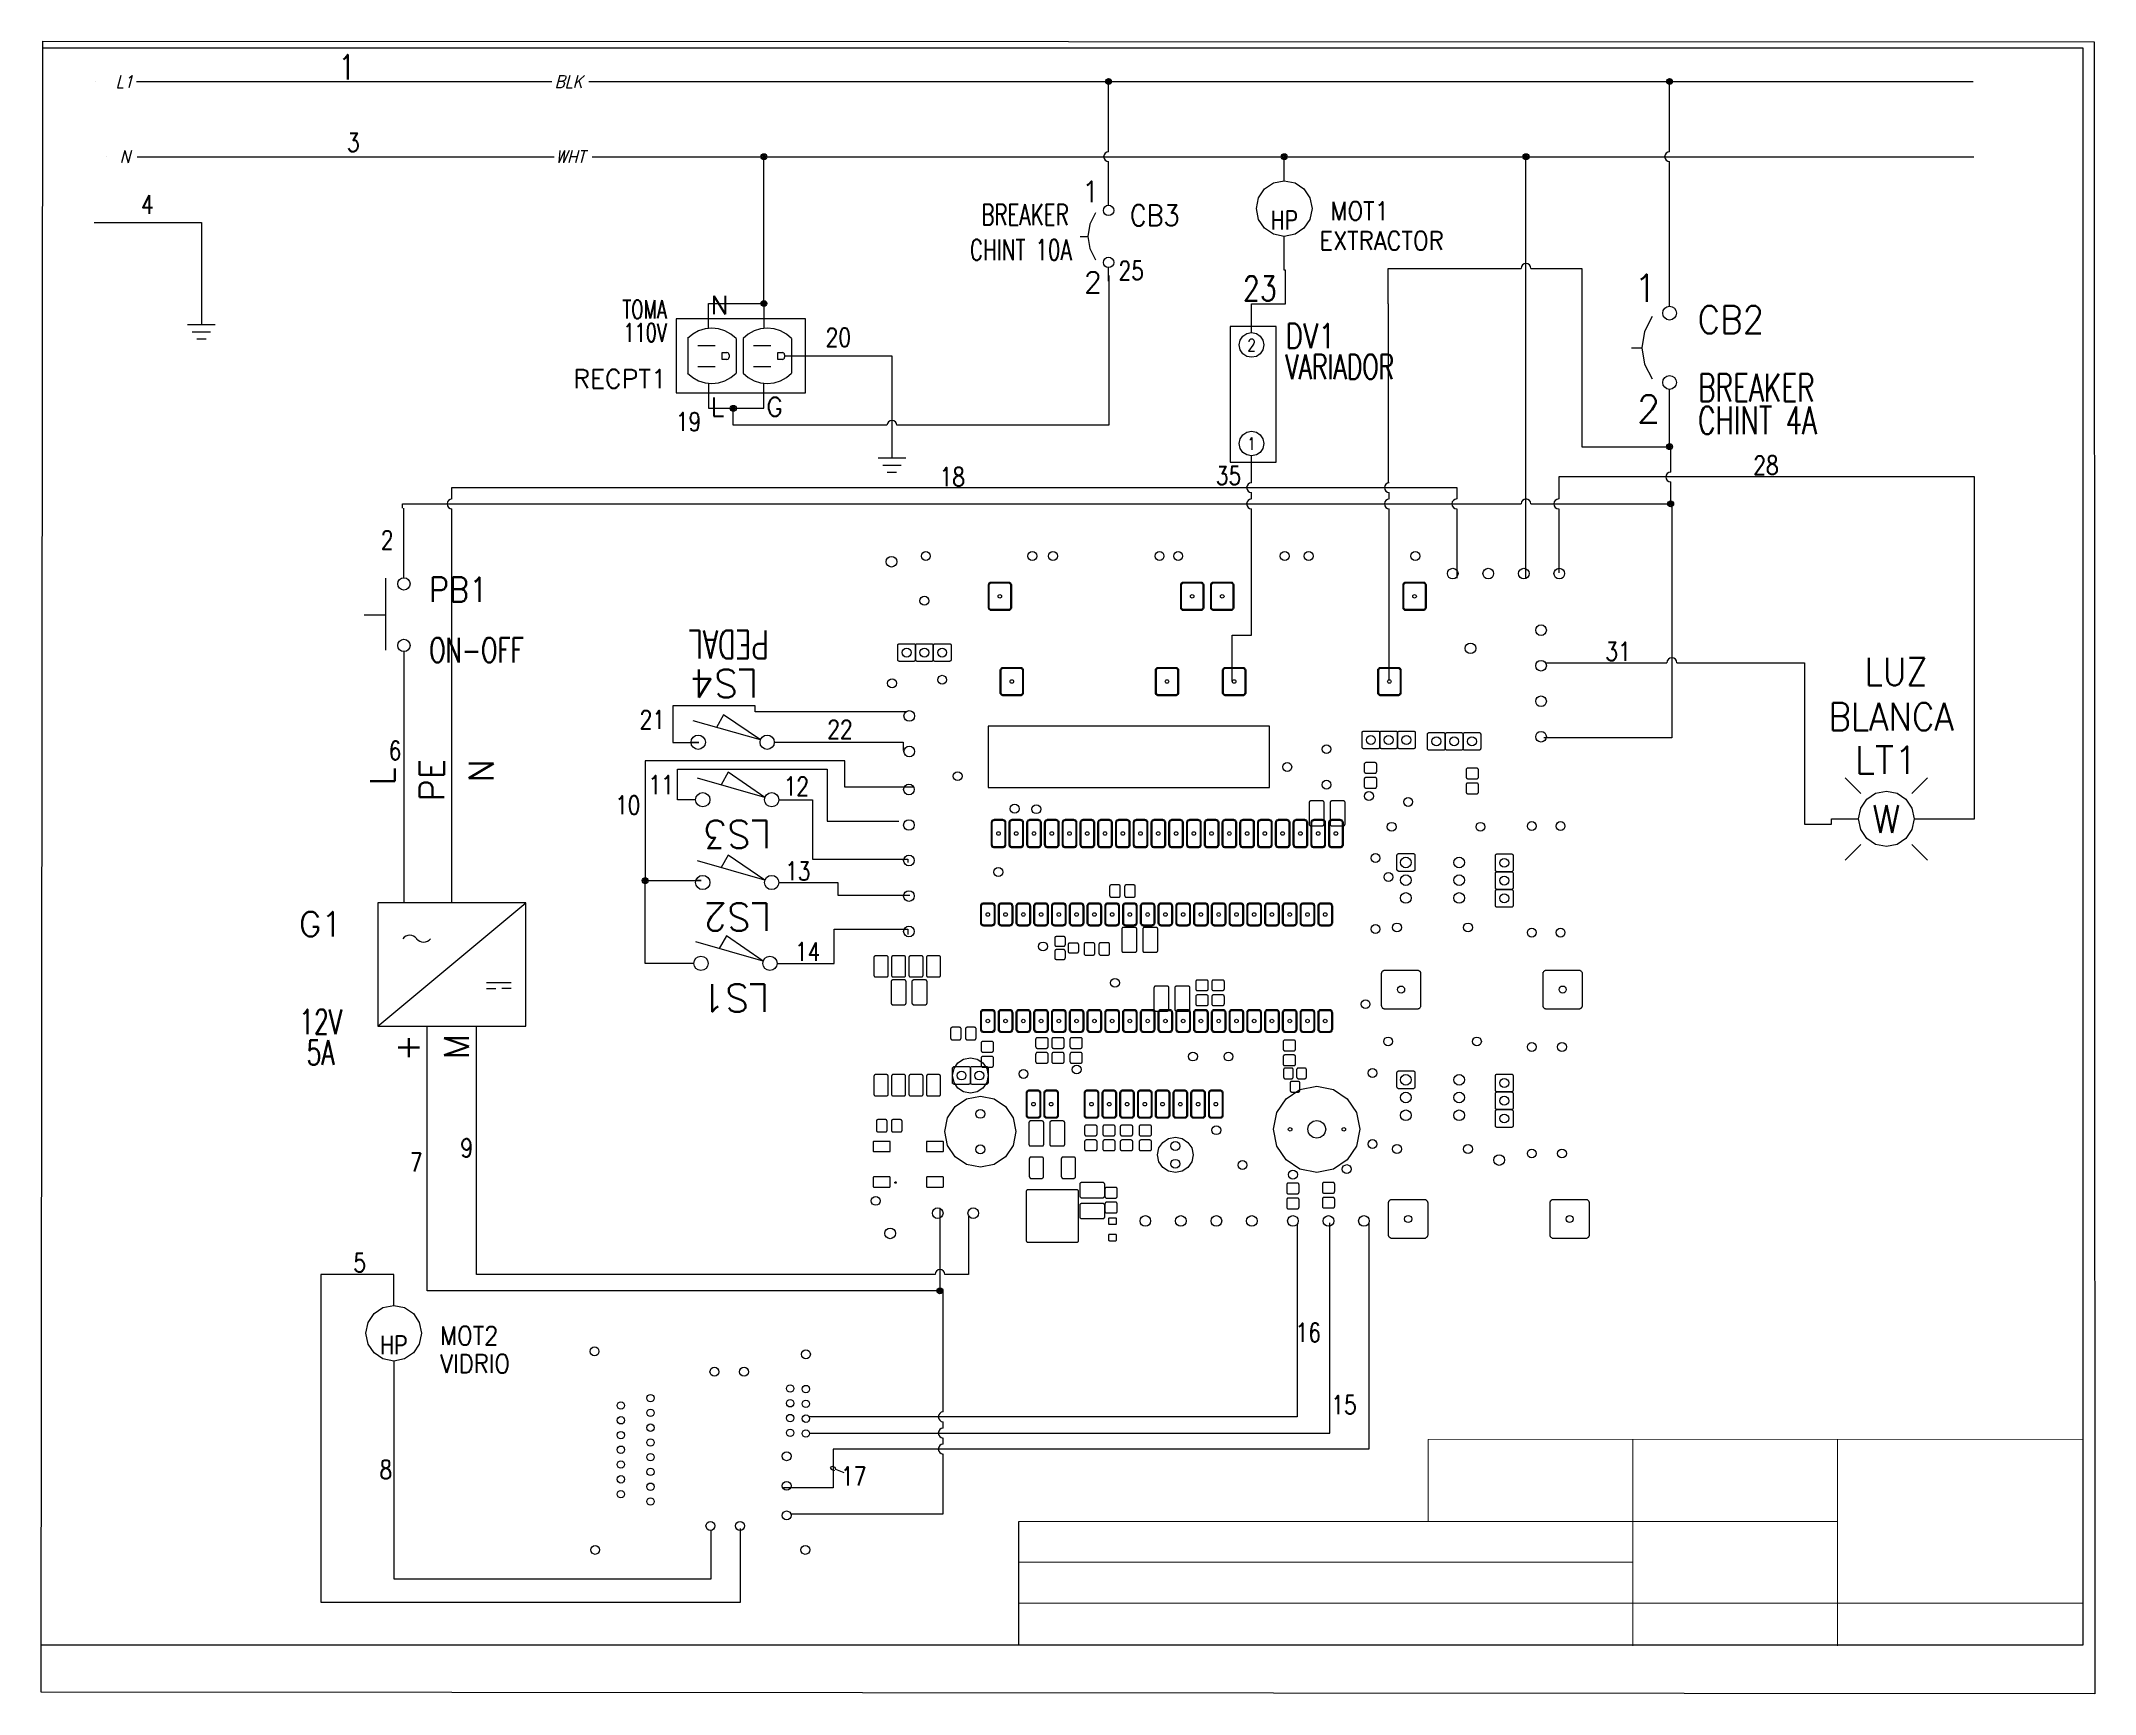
# Paper-space layout 'ANSI C Title Block' of a CAD drawing. Header units: inches. Extents: x 0.2 to 20.7, y -0.3 to 16.2.
# The model-space entities are those that its viewports show. They can reach past a viewport. Long polylines and large blocks are cut down to what shows.
import ezdxf
from ezdxf.enums import TextEntityAlignment as Align

# ---------------------------------------------------------------- set-up
doc = ezdxf.new("R2010")
doc.units = ezdxf.units.IN
doc.header["$MEASUREMENT"] = 0
doc.linetypes.add('CENTERX2', pattern=[20.32, 12.7, -2.54, 2.54, -2.54])
doc.linetypes.add('HIDDEN2', pattern=[0.1875, 0.125, -0.0625])
for name, color, linetype in [('12632256', 7, 'Continuous'), ('BLK_12AWG', 7, 'Continuous'), ('CONTORNO', 179, 'Continuous'), ('DESC', 1, 'Continuous'), ('MISC', 250, 'Continuous'), ('SYMS', 7, 'Continuous'), ('TAGS', 250, 'Continuous'), ('TERMS', 250, 'Continuous'), ('Viewport', 7, 'Continuous'), ('WIREFIXED', 158, 'Continuous')]:
    doc.layers.add(name, color=color, linetype=linetype)
doc.layers.add('WIRENO', color=7, linetype='Continuous', true_color=0x000000)
doc.styles.add('SLDTEXTSTYLE0', font='tahoma.ttf')
doc.styles.add('SLDTEXTSTYLE1', font='')
doc.styles.add('WD', font='romans.shx')
doc.styles.add('WD_IEC', font='isocp2.shx', dxfattribs={"width": 0.9, "height": 4})
doc.styles.get('SLDTEXTSTYLE1').set_extended_font_data('Tahoma', bold=True)

psp = doc.layouts.new('ANSI C Title Block')

msp = doc.modelspace()

# ---------------------------------------------------------------- texts
at = {"color": 7, "linetype": 'Continuous', "lineweight": 0, "attachment_point": 1, "style": 'SLDTEXTSTYLE0'}
for s, insert, char_height in [('REVISÓ:', (143.153, 96.095), 0.1318), ('MATERIAL: Cable Centelsa #18 negro, blanco y rojo.', (136.909, 95.273), 0.1245), ('\\pi-0.39529,l0.52705,t1.0541;NOMBRE:^IPlano CEGH con Vidrio Electrico', (136.92, 94.847), 0.13176), ('HOJA 1 DE 1', (143.358, 94.862), 0.17568), ('PLANO Nº:', (145.199, 94.844), 0.1318)]:
    msp.add_mtext(s, dxfattribs=dict(at, insert=insert, char_height=char_height))
at = {"layer": 'CONTORNO', "color": 7, "insert": (127.572, 95.906), "char_height": 0.15372, "attachment_point": 3, "rotation": 270, "style": 'SLDTEXTSTYLE0'}
msp.add_mtext('CABLEADO NO INCLUIDO EN ESTE PLANO, VERIFICAR ESQUEMAS ELECTRONICOS.', dxfattribs=at)
at = {"layer": 'CONTORNO', "color": 7}
for s, insert, char_height, attachment_point, style in [('DIBUJÓ: JUDAPIES', (143.148, 96.509), 0.13176, 1, 'SLDTEXTSTYLE0'), ('ACABADO SUPERFICIAL:', (143.146, 95.761), 0.13176, 1, 'SLDTEXTSTYLE0'), ('ORDENAR Y AJUSTAR CABLEADO', (139.842, 95.702), 0.17568, 2, 'SLDTEXTSTYLE1')]:
    msp.add_mtext(s, dxfattribs=dict(at, insert=insert, char_height=char_height, attachment_point=attachment_point, style=style))
at = {"layer": 'CONTORNO', "insert": (145.472, 96.277), "char_height": 0.2196, "attachment_point": 1, "style": 'SLDTEXTSTYLE1'}
msp.add_mtext('JP INGLOBAL', dxfattribs=at)

# ---------------------------------------------------------------- blocks, each defined once
blk = doc.blocks.new('SW_NOTE_2')
at = {"layer": 'CONTORNO', "color": 0, "char_height": 1.0583, "attachment_point": 2, "style": 'SLDTEXTSTYLE0'}
for s, insert in [('La información aqui contenida es ', (10.29, 1.34)), ('propiedad intelectual de', (10.08, -0.07)), ('JP INGLOBLAL.', (10.1, -1.48)), ('Prohibida su reproducción total o ', (10.3, -2.89)), ('parcial sin autorización', (10.12, -4.3))]:
    blk.add_mtext(s, dxfattribs=dict(at, insert=insert))
blk = doc.blocks.new('SW_NOTE_4')
at = {"color": 0, "linetype": 'Continuous', "lineweight": 0, "char_height": 1.587, "attachment_point": 1, "style": 'SLDTEXTSTYLE0'}
for s, insert in [('CANT. POR ', (0, 2.02)), ('MAQUINA:', (0, -0.1))]:
    blk.add_mtext(s, dxfattribs=dict(at, insert=insert))
blk = doc.blocks.new('HT0_LGENERIC')
at = {"style": 'WD', "oblique": 15, "width": 0.9}
blk.add_attdef('COLOR', text='', height=0.125, dxfattribs=at).set_placement((0, 0), align=Align.MIDDLE_CENTER)
at = {"color": 7, "style": 'WD'}
for tag, p in [('X4_TINY_DOT_DONT_REMOVE', (-0.125, 0)), ('X1_TINY_DOT_DONT_REMOVE', (0.125, 0))]:
    blk.add_attdef(tag, p, '', height=0.0001, dxfattribs=at)
at = {"style": 'WD', "flags": 1}
for tag, p in [('X4TERM01', (-0.125, 0)), ('X1TERM01', (0.125, 0))]:
    blk.add_attdef(tag, p, '', height=0.01, dxfattribs=at)
blk = doc.blocks.new('RPAD')
blk.add_trace([(-0.5, -0.5), (-0.5, 0.5), (0.5, -0.5), (0.5, 0.5)])
blk = doc.blocks.new('EPAD')
at = {"const_width": 0.5}
blk.add_lwpolyline([(-0.25, 0, 1), (0.25, 0, 1)], format="xyb", close=True, dxfattribs=at)
blk = doc.blocks.new('TarjetaNueva')
for points, const_width in [([(148.84, 101.121), (152.959, 101.121), (152.959, 105.227), (148.84, 105.227), (148.84, 101.121)], 0.008), ([(148.84, 101.121), (152.959, 101.121), (152.959, 105.227), (148.84, 105.227), (148.84, 101.121)], 0.008), ([(148.84, 101.121), (152.959, 101.121), (152.959, 105.227), (148.84, 105.227), (148.84, 101.121)], 0.008), ([(149.287, 105.036), (149.687, 105.036), (149.687, 105.136), (149.287, 105.136), (149.287, 105.036)], 0.008), ([(149.287, 105.036), (149.687, 105.036), (149.687, 105.136), (149.287, 105.136), (149.287, 105.036)], 0.008), ([(149.287, 105.036), (149.687, 105.036), (149.687, 105.136), (149.287, 105.136), (149.287, 105.036)], 0.008), ([(149.853, 104.986), (150.553, 104.986), (150.553, 105.186), (149.853, 105.186), (149.853, 104.986)], 0.008), ([(149.853, 104.986), (150.553, 104.986), (150.553, 105.186), (149.853, 105.186), (149.853, 104.986)], 0.008), ([(149.853, 104.986), (150.553, 104.986), (150.553, 105.186), (149.853, 105.186), (149.853, 104.986)], 0.008), ([(150.708, 105.036), (151.108, 105.036), (151.108, 105.136), (150.708, 105.136), (150.708, 105.036)], 0.008), ([(150.708, 105.036), (151.108, 105.036), (151.108, 105.136), (150.708, 105.136), (150.708, 105.036)], 0.008), ([(150.708, 105.036), (151.108, 105.036), (151.108, 105.136), (150.708, 105.136), (150.708, 105.036)], 0.008), ([(151.293, 104.986), (151.993, 104.986), (151.993, 105.186), (151.293, 105.186), (151.293, 104.986)], 0.008), ([(151.293, 104.986), (151.993, 104.986), (151.993, 105.186), (151.293, 105.186), (151.293, 104.986)], 0.008), ([(151.293, 104.986), (151.993, 104.986), (151.993, 105.186), (151.293, 105.186), (151.293, 104.986)], 0.008), ([(152.054, 104.787), (152.054, 105.187), (152.854, 105.187)], 0.008), ([(152.054, 104.787), (152.054, 105.187), (152.854, 105.187)], 0.008), ([(152.054, 104.787), (152.054, 105.187), (152.854, 105.187)], 0.008), ([(152.854, 104.787), (152.854, 105.187)], 0.008), ([(152.854, 104.787), (152.854, 105.187)], 0.008), ([(152.854, 104.787), (152.854, 105.187)], 0.008), ([(149.287, 105.086), (149.237, 105.086)], 0.008), ([(149.287, 105.086), (149.237, 105.086)], 0.008), ([(149.287, 105.086), (149.237, 105.086)], 0.008), ([(149.737, 105.086), (149.687, 105.086)], 0.008), ([(149.737, 105.086), (149.687, 105.086)], 0.008), ([(149.737, 105.086), (149.687, 105.086)], 0.008), ([(150.708, 105.086), (150.658, 105.086)], 0.008), ([(150.708, 105.086), (150.658, 105.086)], 0.008), ([(150.708, 105.086), (150.658, 105.086)], 0.008), ([(151.158, 105.086), (151.108, 105.086)], 0.008), ([(151.158, 105.086), (151.108, 105.086)], 0.008), ([(151.158, 105.086), (151.108, 105.086)], 0.008), ([(149.557, 104.3), (150.738, 104.3), (150.738, 104.918), (149.557, 104.918), (149.557, 104.3)], 0.008), ([(149.557, 104.3), (150.738, 104.3), (150.738, 104.918), (149.557, 104.918), (149.557, 104.3)], 0.008), ([(149.557, 104.3), (150.738, 104.3), (150.738, 104.918), (149.557, 104.918), (149.557, 104.3)], 0.008), ([(150.809, 104.3), (151.99, 104.3), (151.99, 104.918), (150.809, 104.918), (150.809, 104.3)], 0.008), ([(150.809, 104.3), (151.99, 104.3), (151.99, 104.918), (150.809, 104.918), (150.809, 104.3)], 0.008), ([(150.809, 104.3), (151.99, 104.3), (151.99, 104.918), (150.809, 104.918), (150.809, 104.3)], 0.008), ([(148.897, 104.884), (148.897, 104.451)], 0.008), ([(148.897, 104.884), (149.487, 104.884), (149.487, 104.451)], 0.008), ([(148.897, 104.884), (148.897, 104.451)], 0.008), ([(148.897, 104.884), (149.487, 104.884), (149.487, 104.451)], 0.008), ([(148.897, 104.884), (148.897, 104.451)], 0.008), ([(148.897, 104.884), (149.487, 104.884), (149.487, 104.451)], 0.008), ([(148.963, 104.88), (148.963, 104.652)], 0.008), ([(148.963, 104.88), (148.963, 104.652)], 0.008), ([(148.963, 104.88), (148.963, 104.652)], 0.008), ([(149.038, 104.876), (149.038, 104.648)], 0.008), ([(149.038, 104.876), (149.038, 104.648)], 0.008), ([(149.038, 104.876), (149.038, 104.648)], 0.008), ([(149.109, 104.876), (149.109, 104.849)], 0.008), ([(149.109, 104.876), (149.109, 104.849)], 0.008), ([(149.109, 104.876), (149.109, 104.849)], 0.008), ([(149.113, 104.845), (149.149, 104.845), (149.149, 104.801), (149.211, 104.801), (149.211, 104.841), (149.211, 104.845), (149.255, 104.845)], 0.008), ([(149.113, 104.845), (149.149, 104.845), (149.149, 104.801), (149.211, 104.801), (149.211, 104.841), (149.211, 104.845), (149.255, 104.845)], 0.008), ([(149.113, 104.845), (149.149, 104.845), (149.149, 104.801), (149.211, 104.801), (149.211, 104.841), (149.211, 104.845), (149.255, 104.845)], 0.008), ([(149.255, 104.841), (149.255, 104.88)], 0.008), ([(149.255, 104.841), (149.255, 104.88)], 0.008), ([(149.255, 104.841), (149.255, 104.88)], 0.008), ([(149.318, 104.88), (149.318, 104.648)], 0.008), ([(149.318, 104.88), (149.318, 104.648)], 0.008), ([(149.318, 104.88), (149.318, 104.648)], 0.008), ([(149.397, 104.876), (149.397, 104.648)], 0.008), ([(149.397, 104.876), (149.397, 104.648)], 0.008), ([(149.397, 104.876), (149.397, 104.648)], 0.008), ([(152.854, 104.787), (152.054, 104.787)], 0.008), ([(152.854, 104.787), (152.054, 104.787)], 0.008), ([(152.854, 104.787), (152.054, 104.787)], 0.008), ([(152.451, 104.768), (152.851, 104.768), (152.851, 103.968)], 0.008), ([(152.451, 103.968), (152.451, 104.768)], 0.008), ([(152.451, 104.768), (152.851, 104.768), (152.851, 103.968)], 0.008), ([(152.451, 103.968), (152.451, 104.768)], 0.008), ([(152.451, 104.768), (152.851, 104.768), (152.851, 103.968)], 0.008), ([(152.451, 103.968), (152.451, 104.768)], 0.008), ([(148.897, 104.648), (149.483, 104.648)], 0.008), ([(148.897, 104.648), (149.483, 104.648)], 0.008), ([(148.897, 104.648), (149.483, 104.648)], 0.008), ([(148.936, 104.451), (148.936, 104.648)], 0.008), ([(148.936, 104.451), (148.936, 104.648)], 0.008), ([(148.936, 104.451), (148.936, 104.648)], 0.008), ([(149.029, 104.592), (149.029, 104.642), (149.329, 104.642), (149.329, 104.592)], 0.008), ([(149.029, 104.592), (149.079, 104.642)], 0.008), ([(149.029, 104.592), (149.029, 104.642), (149.329, 104.642), (149.329, 104.592)], 0.008), ([(149.029, 104.592), (149.079, 104.642)], 0.008), ([(149.029, 104.592), (149.029, 104.642), (149.329, 104.642), (149.329, 104.592)], 0.008), ([(149.029, 104.592), (149.079, 104.642)], 0.008), ([(149.029, 104.492), (149.329, 104.492), (149.329, 104.592), (149.029, 104.592), (149.029, 104.492)], 0.008), ([(149.029, 104.492), (149.329, 104.492), (149.329, 104.592), (149.029, 104.592), (149.029, 104.492)], 0.008), ([(149.029, 104.492), (149.329, 104.492), (149.329, 104.592), (149.029, 104.592), (149.029, 104.492)], 0.008), ([(149.079, 104.592), (149.129, 104.642)], 0.008), ([(149.079, 104.592), (149.129, 104.642)], 0.008), ([(149.079, 104.592), (149.129, 104.642)], 0.008), ([(149.129, 104.592), (149.179, 104.642)], 0.008), ([(149.129, 104.592), (149.179, 104.642)], 0.008), ([(149.129, 104.592), (149.179, 104.642)], 0.008), ([(149.179, 104.592), (149.229, 104.642)], 0.008), ([(149.179, 104.592), (149.229, 104.642)], 0.008), ([(149.179, 104.592), (149.229, 104.642)], 0.008), ([(149.229, 104.592), (149.279, 104.642)], 0.008), ([(149.229, 104.592), (149.279, 104.642)], 0.008), ([(149.229, 104.592), (149.279, 104.642)], 0.008), ([(149.279, 104.592), (149.329, 104.642)], 0.008), ([(149.279, 104.592), (149.329, 104.642)], 0.008), ([(149.279, 104.592), (149.329, 104.642)], 0.008), ([(149.448, 104.451), (149.448, 104.648)], 0.008), ([(149.448, 104.451), (149.448, 104.648)], 0.008), ([(149.448, 104.451), (149.448, 104.648)], 0.008), ([(148.897, 104.447), (148.936, 104.447)], 0.008), ([(148.897, 104.447), (148.936, 104.447)], 0.008), ([(148.897, 104.447), (148.936, 104.447)], 0.008), ([(149.448, 104.447), (149.487, 104.447)], 0.008), ([(149.448, 104.447), (149.487, 104.447)], 0.008), ([(149.448, 104.447), (149.487, 104.447)], 0.008), ([(148.905, 101.454), (148.905, 103.828), (148.904, 104.278), (148.997, 104.369)], 0.025), ([(149.687, 103.663), (149.683, 103.773), (149.277, 103.991), (149.279, 104.389)], 0.025), ([(148.894, 104.285), (149.294, 104.285)], 0.008), ([(148.894, 103.885), (148.894, 104.285)], 0.008), ([(148.894, 104.285), (149.294, 104.285)], 0.008), ([(148.894, 103.885), (148.894, 104.285)], 0.008), ([(148.894, 104.285), (149.294, 104.285)], 0.008), ([(148.894, 103.885), (148.894, 104.285)], 0.008), ([(149.294, 103.885), (149.294, 104.285)], 0.008), ([(149.294, 103.885), (149.294, 104.285)], 0.008), ([(149.294, 103.885), (149.294, 104.285)], 0.008), ([(151.643, 104.1), (151.643, 104.15), (151.943, 104.15), (151.943, 104.1)], 0.008), ([(151.643, 104.1), (151.693, 104.15)], 0.008), ([(151.643, 104.1), (151.643, 104.15), (151.943, 104.15), (151.943, 104.1)], 0.008), ([(151.643, 104.1), (151.693, 104.15)], 0.008), ([(151.643, 104.1), (151.643, 104.15), (151.943, 104.15), (151.943, 104.1)], 0.008), ([(151.643, 104.1), (151.693, 104.15)], 0.008), ([(151.643, 104), (151.943, 104), (151.943, 104.1), (151.643, 104.1), (151.643, 104)], 0.008), ([(151.643, 104), (151.943, 104), (151.943, 104.1), (151.643, 104.1), (151.643, 104)], 0.008), ([(151.643, 104), (151.943, 104), (151.943, 104.1), (151.643, 104.1), (151.643, 104)], 0.008), ([(151.693, 104.1), (151.743, 104.15)], 0.008), ([(151.693, 104.1), (151.743, 104.15)], 0.008), ([(151.693, 104.1), (151.743, 104.15)], 0.008), ([(151.743, 104.1), (151.793, 104.15)], 0.008), ([(151.743, 104.1), (151.793, 104.15)], 0.008), ([(151.743, 104.1), (151.793, 104.15)], 0.008), ([(151.793, 104.1), (151.843, 104.15)], 0.008), ([(151.793, 104.1), (151.843, 104.15)], 0.008), ([(151.793, 104.1), (151.843, 104.15)], 0.008), ([(151.843, 104.1), (151.893, 104.15)], 0.008), ([(151.843, 104.1), (151.893, 104.15)], 0.008), ([(151.843, 104.1), (151.893, 104.15)], 0.008), ([(151.893, 104.1), (151.943, 104.15)], 0.008), ([(151.893, 104.1), (151.943, 104.15)], 0.008), ([(151.893, 104.1), (151.943, 104.15)], 0.008), ([(152.012, 103.992), (152.312, 103.992), (152.312, 104.092), (152.012, 104.092), (152.012, 103.992)], 0.008), ([(152.012, 103.992), (152.312, 103.992), (152.312, 104.092), (152.012, 104.092), (152.012, 103.992)], 0.008), ([(152.012, 103.992), (152.312, 103.992), (152.312, 104.092), (152.012, 104.092), (152.012, 103.992)], 0.008), ([(149.809, 103.66), (150.147, 103.998), (151.443, 103.998)], 0.025), ([(151.148, 103.8), (151.368, 103.8), (151.368, 103.993), (151.148, 103.993), (151.148, 103.8)], 0.008), ([(151.148, 103.8), (151.368, 103.8), (151.368, 103.993), (151.148, 103.993), (151.148, 103.8)], 0.008), ([(151.148, 103.8), (151.368, 103.8), (151.368, 103.993), (151.148, 103.993), (151.148, 103.8)], 0.008), ([(151.368, 103.748), (151.518, 103.748), (151.518, 104.048), (151.368, 104.048), (151.368, 103.748)], 0.008), ([(151.368, 103.748), (151.518, 103.748), (151.518, 104.048), (151.368, 104.048), (151.368, 103.748)], 0.008), ([(151.368, 103.748), (151.518, 103.748), (151.518, 104.048), (151.368, 104.048), (151.368, 103.748)], 0.008), ([(152.312, 103.992), (152.312, 103.942), (152.012, 103.942), (152.012, 103.992)], 0.008), ([(152.062, 103.992), (152.012, 103.942)], 0.008), ([(152.312, 103.992), (152.312, 103.942), (152.012, 103.942), (152.012, 103.992)], 0.008), ([(152.062, 103.992), (152.012, 103.942)], 0.008), ([(152.312, 103.992), (152.312, 103.942), (152.012, 103.942), (152.012, 103.992)], 0.008), ([(152.062, 103.992), (152.012, 103.942)], 0.008), ([(152.112, 103.992), (152.062, 103.942)], 0.008), ([(152.112, 103.992), (152.062, 103.942)], 0.008), ([(152.112, 103.992), (152.062, 103.942)], 0.008), ([(152.162, 103.992), (152.112, 103.942)], 0.008), ([(152.162, 103.992), (152.112, 103.942)], 0.008), ([(152.162, 103.992), (152.112, 103.942)], 0.008), ([(152.212, 103.992), (152.162, 103.942)], 0.008), ([(152.212, 103.992), (152.162, 103.942)], 0.008), ([(152.212, 103.992), (152.162, 103.942)], 0.008), ([(152.262, 103.992), (152.212, 103.942)], 0.008), ([(152.262, 103.992), (152.212, 103.942)], 0.008), ([(152.262, 103.992), (152.212, 103.942)], 0.008), ([(152.312, 103.992), (152.262, 103.942)], 0.008), ([(152.312, 103.992), (152.262, 103.942)], 0.008), ([(152.312, 103.992), (152.262, 103.942)], 0.008), ([(152.451, 103.968), (152.851, 103.968)], 0.008), ([(152.451, 103.968), (152.851, 103.968)], 0.008), ([(152.451, 103.968), (152.851, 103.968)], 0.008), ([(148.892, 103.871), (149.292, 103.871)], 0.008), ([(148.892, 103.871), (148.892, 102.871)], 0.008), ([(148.892, 103.871), (149.292, 103.871)], 0.008), ([(148.892, 103.871), (148.892, 102.871)], 0.008), ([(148.892, 103.871), (149.292, 103.871)], 0.008), ([(148.892, 103.871), (148.892, 102.871)], 0.008), ([(148.894, 103.885), (149.294, 103.885)], 0.008), ([(148.894, 103.885), (149.294, 103.885)], 0.008), ([(148.894, 103.885), (149.294, 103.885)], 0.008), ([(149.292, 102.871), (149.292, 103.871)], 0.008), ([(149.292, 102.871), (149.292, 103.871)], 0.008), ([(149.292, 102.871), (149.292, 103.871)], 0.008), ([(149.366, 103.846), (149.366, 103.491), (149.468, 103.389), (150.036, 103.389), (150.235, 103.19), (150.235, 103.068), (150.236, 103.067)], 0.025), ([(151.218, 103.848), (151.218, 103.948)], 0.008), ([(151.218, 103.848), (151.218, 103.948)], 0.008), ([(151.218, 103.848), (151.218, 103.948)], 0.008), ([(151.666, 103.838), (151.666, 103.866)], 0.008), ([(151.666, 103.838), (151.666, 103.866)], 0.008), ([(151.666, 103.838), (151.666, 103.866)], 0.008), ([(151.714, 103.838), (151.714, 103.865)], 0.008), ([(151.714, 103.838), (151.714, 103.865)], 0.008), ([(151.714, 103.838), (151.714, 103.865)], 0.008), ([(152.405, 103.651), (152.841, 103.651), (152.841, 103.921), (152.405, 103.921), (152.405, 103.651)], 0.027), ([(152.405, 103.651), (152.841, 103.651), (152.841, 103.921), (152.405, 103.921), (152.405, 103.651)], 0.027), ([(152.405, 103.651), (152.841, 103.651), (152.841, 103.921), (152.405, 103.921), (152.405, 103.651)], 0.027), ([(150.436, 103.067), (150.436, 103.24), (150.587, 103.391), (151.512, 103.391), (151.621, 103.5), (151.621, 103.714), (151.533, 103.802), (151.447, 103.802), (151.443, 103.798)], 0.025), ([(150.936, 103.067), (150.936, 103.165), (151.096, 103.326), (151.51, 103.326), (151.678, 103.494), (151.678, 103.73), (151.682, 103.734)], 0.025), ([(152.239, 103.806), (152.239, 103.834)], 0.008), ([(152.239, 103.806), (152.239, 103.834)], 0.008), ([(152.239, 103.806), (152.239, 103.834)], 0.008), ([(152.287, 103.806), (152.287, 103.833)], 0.008), ([(152.287, 103.806), (152.287, 103.833)], 0.008), ([(152.287, 103.806), (152.287, 103.833)], 0.008), ([(149.496, 103.373), (151.596, 103.373), (151.596, 103.623), (149.496, 103.623), (149.496, 103.373)], 0.008), ([(149.496, 103.373), (151.596, 103.373), (151.596, 103.623), (149.496, 103.623), (149.496, 103.373)], 0.008), ([(149.496, 103.373), (151.596, 103.373), (151.596, 103.623), (149.496, 103.623), (149.496, 103.373)], 0.008), ([(151.903, 103.701), (151.818, 103.701), (151.726, 103.609), (151.726, 103.48), (151.518, 103.272), (151.134, 103.272), (151.036, 103.173), (151.036, 103.067)], 0.025), ([(151.396, 103.717), (151.376, 103.717)], 0.008), ([(151.396, 103.717), (151.376, 103.717)], 0.008), ([(151.396, 103.717), (151.376, 103.717)], 0.008), ([(151.386, 103.707), (151.386, 103.727)], 0.008), ([(151.386, 103.707), (151.386, 103.727)], 0.008), ([(151.386, 103.707), (151.386, 103.727)], 0.008), ([(151.466, 103.692), (151.428, 103.692)], 0.008), ([(151.466, 103.692), (151.428, 103.692)], 0.008), ([(151.466, 103.692), (151.428, 103.692)], 0.008), ([(151.466, 103.581), (151.427, 103.581)], 0.008), ([(151.466, 103.581), (151.427, 103.581)], 0.008), ([(151.466, 103.581), (151.427, 103.581)], 0.008), ([(151.91, 103.561), (151.86, 103.561)], 0.008), ([(151.91, 103.561), (151.86, 103.561)], 0.008), ([(151.91, 103.561), (151.86, 103.561)], 0.008), ([(151.91, 103.536), (152.21, 103.536), (152.21, 103.586), (151.91, 103.586), (151.91, 103.536)], 0.008), ([(151.91, 103.536), (152.21, 103.536), (152.21, 103.586), (151.91, 103.586), (151.91, 103.536)], 0.008), ([(151.91, 103.536), (152.21, 103.536), (152.21, 103.586), (151.91, 103.586), (151.91, 103.536)], 0.008), ([(152.26, 103.561), (152.21, 103.561)], 0.008), ([(152.26, 103.561), (152.21, 103.561)], 0.008), ([(152.26, 103.561), (152.21, 103.561)], 0.008), ([(152.31, 103.561), (152.44, 103.561), (152.585, 103.416), (152.585, 102.98), (152.599, 102.965)], 0.05), ([(152.599, 103.515), (152.599, 103.465)], 0.008), ([(152.599, 103.515), (152.599, 103.465)], 0.008), ([(152.599, 103.515), (152.599, 103.465)], 0.008), ([(152.661, 102.915), (152.861, 102.915), (152.861, 103.615), (152.661, 103.615), (152.661, 102.915)], 0.008), ([(152.661, 102.915), (152.861, 102.915), (152.861, 103.615), (152.661, 103.615), (152.661, 102.915)], 0.008), ([(152.661, 102.915), (152.861, 102.915), (152.861, 103.615), (152.661, 103.615), (152.661, 102.915)], 0.008), ([(151.596, 103.423), (149.496, 103.423)], 0.008), ([(151.596, 103.423), (149.496, 103.423)], 0.008), ([(151.596, 103.423), (149.496, 103.423)], 0.008), ([(151.94, 103.41), (151.99, 103.41)], 0.008), ([(151.94, 103.41), (151.94, 103.11)], 0.008), ([(151.94, 103.41), (151.99, 103.41)], 0.008), ([(151.94, 103.41), (151.94, 103.11)], 0.008), ([(151.94, 103.41), (151.99, 103.41)], 0.008), ([(151.94, 103.41), (151.94, 103.11)], 0.008), ([(152.04, 103.36), (152.03, 103.361), (152.02, 103.364), (152.012, 103.369), (152.005, 103.374), (151.999, 103.382), (151.994, 103.39), (151.991, 103.4), (151.99, 103.41)], 0.008), ([(152.04, 103.36), (152.03, 103.361), (152.02, 103.364), (152.012, 103.369), (152.005, 103.374), (151.999, 103.382), (151.994, 103.39), (151.991, 103.4), (151.99, 103.41)], 0.008), ([(152.04, 103.36), (152.03, 103.361), (152.02, 103.364), (152.012, 103.369), (152.005, 103.374), (151.999, 103.382), (151.994, 103.39), (151.991, 103.4), (151.99, 103.41)], 0.008), ([(152.04, 103.36), (152.051, 103.361), (152.06, 103.364), (152.069, 103.369), (152.076, 103.374), (152.082, 103.382), (152.087, 103.39), (152.089, 103.4), (152.09, 103.41)], 0.008), ([(152.04, 103.36), (152.051, 103.361), (152.06, 103.364), (152.069, 103.369), (152.076, 103.374), (152.082, 103.382), (152.087, 103.39), (152.089, 103.4), (152.09, 103.41)], 0.008), ([(152.04, 103.36), (152.051, 103.361), (152.06, 103.364), (152.069, 103.369), (152.076, 103.374), (152.082, 103.382), (152.087, 103.39), (152.089, 103.4), (152.09, 103.41)], 0.008), ([(152.09, 103.41), (152.14, 103.41)], 0.008), ([(152.09, 103.41), (152.14, 103.41)], 0.008), ([(152.09, 103.41), (152.14, 103.41)], 0.008), ([(152.14, 103.41), (152.14, 103.11)], 0.008), ([(152.14, 103.41), (152.14, 103.11)], 0.008), ([(152.14, 103.41), (152.14, 103.11)], 0.008), ([(152.394, 103.108), (152.494, 103.108), (152.494, 103.408), (152.394, 103.408), (152.394, 103.108), (152.344, 103.108), (152.344, 103.408), (152.394, 103.408)], 0.008), ([(152.394, 103.358), (152.344, 103.408)], 0.008), ([(152.394, 103.108), (152.494, 103.108), (152.494, 103.408), (152.394, 103.408), (152.394, 103.108), (152.344, 103.108), (152.344, 103.408), (152.394, 103.408)], 0.008), ([(152.394, 103.358), (152.344, 103.408)], 0.008), ([(152.394, 103.108), (152.494, 103.108), (152.494, 103.408), (152.394, 103.408), (152.394, 103.108), (152.344, 103.108), (152.344, 103.408), (152.394, 103.408)], 0.008), ([(152.394, 103.358), (152.344, 103.408)], 0.008), ([(152.549, 103.065), (152.649, 103.065), (152.649, 103.465), (152.549, 103.465), (152.549, 103.065)], 0.008), ([(152.549, 103.065), (152.649, 103.065), (152.649, 103.465), (152.549, 103.465), (152.549, 103.065)], 0.008), ([(152.549, 103.065), (152.649, 103.065), (152.649, 103.465), (152.549, 103.465), (152.549, 103.065)], 0.008), ([(149.595, 103.306), (149.406, 103.142), (149.406, 103.008), (149.526, 102.887), (149.847, 102.887)], 0.025), ([(151.792, 103.278), (151.702, 103.188), (151.187, 103.188), (151.145, 103.146), (151.145, 103.076), (151.136, 103.067)], 0.025), ([(151.694, 103.085), (151.744, 103.085), (151.744, 103.285), (151.694, 103.285), (151.694, 103.085)], 0.008), ([(151.694, 103.085), (151.744, 103.085), (151.744, 103.285), (151.694, 103.285), (151.694, 103.085)], 0.008), ([(151.694, 103.085), (151.744, 103.085), (151.744, 103.285), (151.694, 103.285), (151.694, 103.085)], 0.008), ([(151.719, 103.335), (151.719, 103.285)], 0.008), ([(151.719, 103.335), (151.719, 103.285)], 0.008), ([(151.719, 103.335), (151.719, 103.285)], 0.008), ([(152.394, 103.308), (152.344, 103.358)], 0.008), ([(152.394, 103.308), (152.344, 103.358)], 0.008), ([(152.394, 103.308), (152.344, 103.358)], 0.008), ([(152.394, 103.258), (152.344, 103.308)], 0.008), ([(152.394, 103.258), (152.344, 103.308)], 0.008), ([(152.394, 103.258), (152.344, 103.308)], 0.008), ([(150.281, 103.224), (150.309, 103.224)], 0.008), ([(150.281, 103.224), (150.309, 103.224)], 0.008), ([(150.281, 103.224), (150.309, 103.224)], 0.008), ([(150.281, 103.176), (150.308, 103.176)], 0.008), ([(150.281, 103.176), (150.308, 103.176)], 0.008), ([(150.281, 103.176), (150.308, 103.176)], 0.008), ([(152.394, 103.208), (152.344, 103.258)], 0.008), ([(152.394, 103.208), (152.344, 103.258)], 0.008), ([(152.394, 103.208), (152.344, 103.258)], 0.008), ([(152.394, 103.158), (152.344, 103.208)], 0.008), ([(152.394, 103.158), (152.344, 103.208)], 0.008), ([(152.394, 103.158), (152.344, 103.208)], 0.008), ([(152.394, 103.108), (152.344, 103.158)], 0.008), ([(152.394, 103.108), (152.344, 103.158)], 0.008), ([(152.394, 103.108), (152.344, 103.158)], 0.008), ([(151.663, 102.562), (151.572, 102.653), (151.318, 102.653), (151.236, 102.736), (151.236, 103.067)], 0.025), ([(151.719, 103.085), (151.719, 103.035)], 0.008), ([(151.719, 103.085), (151.719, 103.035)], 0.008), ([(151.719, 103.085), (151.719, 103.035)], 0.008), ([(151.94, 103.11), (152.14, 103.11)], 0.008), ([(151.94, 103.11), (152.14, 103.11)], 0.008), ([(151.94, 103.11), (152.14, 103.11)], 0.008), ([(152.599, 103.065), (152.599, 103.015)], 0.008), ([(152.599, 103.065), (152.599, 103.015)], 0.008), ([(152.599, 103.065), (152.599, 103.015)], 0.008), ([(149.486, 102.867), (149.486, 103.017)], 0.008), ([(149.486, 103.017), (151.486, 103.017)], 0.008), ([(149.486, 102.867), (149.486, 103.017)], 0.008), ([(149.486, 103.017), (151.486, 103.017)], 0.008), ([(149.486, 102.867), (149.486, 103.017)], 0.008), ([(149.486, 103.017), (151.486, 103.017)], 0.008), ([(150.004, 102.935), (149.968, 102.935)], 0.008), ([(150.004, 102.935), (149.968, 102.935)], 0.008), ([(150.004, 102.935), (149.968, 102.935)], 0.008), ([(150.004, 102.935), (150.004, 102.9)], 0.008), ([(150.004, 102.935), (150.004, 102.9)], 0.008), ([(150.004, 102.935), (150.004, 102.9)], 0.008), ([(150.341, 103.004), (150.321, 103.004)], 0.008), ([(150.341, 103.004), (150.321, 103.004)], 0.008), ([(150.341, 103.004), (150.321, 103.004)], 0.008), ([(150.331, 102.994), (150.331, 103.014)], 0.008), ([(150.331, 102.994), (150.331, 103.014)], 0.008), ([(150.331, 102.994), (150.331, 103.014)], 0.008), ([(150.411, 102.979), (150.373, 102.979)], 0.008), ([(150.411, 102.979), (150.373, 102.979)], 0.008), ([(150.411, 102.979), (150.373, 102.979)], 0.008), ([(151.486, 103.017), (151.486, 102.517)], 0.008), ([(151.486, 103.017), (151.486, 102.517)], 0.008), ([(151.486, 103.017), (151.486, 102.517)], 0.008), ([(151.702, 101.774), (151.702, 101.919), (151.785, 102.003), (151.785, 102.225), (151.68, 102.33), (151.68, 102.408), (151.738, 102.466), (151.738, 102.966), (151.719, 102.985)], 0.025), ([(151.89, 102.994), (151.94, 102.994)], 0.008), ([(151.89, 102.994), (151.94, 102.994)], 0.008), ([(151.89, 102.994), (151.94, 102.994)], 0.008), ([(151.94, 102.969), (152.14, 102.969), (152.14, 103.019), (151.94, 103.019), (151.94, 102.969)], 0.008), ([(151.94, 102.969), (152.14, 102.969), (152.14, 103.019), (151.94, 103.019), (151.94, 102.969)], 0.008), ([(151.94, 102.969), (152.14, 102.969), (152.14, 103.019), (151.94, 103.019), (151.94, 102.969)], 0.008), ([(152.14, 102.994), (152.19, 102.994)], 0.008), ([(152.14, 102.994), (152.19, 102.994)], 0.008), ([(152.14, 102.994), (152.19, 102.994)], 0.008), ([(148.892, 102.871), (149.292, 102.871)], 0.008), ([(148.892, 102.871), (149.292, 102.871)], 0.008), ([(148.892, 102.871), (149.292, 102.871)], 0.008), ([(149.586, 102.767), (149.584, 102.788), (149.578, 102.807), (149.569, 102.824), (149.557, 102.838), (149.542, 102.851), (149.525, 102.86), (149.506, 102.865), (149.486, 102.867)], 0.008), ([(149.586, 102.767), (149.584, 102.788), (149.578, 102.807), (149.569, 102.824), (149.557, 102.838), (149.542, 102.851), (149.525, 102.86), (149.506, 102.865), (149.486, 102.867)], 0.008), ([(149.586, 102.767), (149.584, 102.788), (149.578, 102.807), (149.569, 102.824), (149.557, 102.838), (149.542, 102.851), (149.525, 102.86), (149.506, 102.865), (149.486, 102.867)], 0.008), ([(149.96, 102.893), (149.96, 102.865)], 0.008), ([(149.96, 102.893), (149.96, 102.865)], 0.008), ([(149.96, 102.893), (149.96, 102.865)], 0.008), ([(149.967, 102.821), (150.004, 102.821), (150.004, 102.855)], 0.008), ([(149.967, 102.821), (150.004, 102.821), (150.004, 102.855)], 0.008), ([(149.967, 102.821), (150.004, 102.821), (150.004, 102.855)], 0.008), ([(150.163, 102.848), (150.135, 102.848)], 0.008), ([(150.163, 102.848), (150.135, 102.848)], 0.008), ([(150.163, 102.848), (150.135, 102.848)], 0.008), ([(150.163, 102.896), (150.136, 102.896)], 0.008), ([(150.163, 102.896), (150.136, 102.896)], 0.008), ([(150.163, 102.896), (150.136, 102.896)], 0.008), ([(150.411, 102.868), (150.372, 102.868)], 0.008), ([(150.411, 102.868), (150.372, 102.868)], 0.008), ([(150.411, 102.868), (150.372, 102.868)], 0.008), ([(151.741, 102.447), (152.895, 102.447), (152.895, 102.829), (151.741, 102.829), (151.741, 102.447)], 0.008), ([(151.741, 102.447), (152.895, 102.447), (152.895, 102.829), (151.741, 102.829), (151.741, 102.447)], 0.008), ([(151.741, 102.447), (152.895, 102.447), (152.895, 102.829), (151.741, 102.829), (151.741, 102.447)], 0.008), ([(149.041, 102.709), (149.021, 102.709)], 0.008), ([(149.041, 102.709), (149.021, 102.709)], 0.008), ([(149.041, 102.709), (149.021, 102.709)], 0.008), ([(149.031, 102.699), (149.031, 102.719)], 0.008), ([(149.031, 102.699), (149.031, 102.719)], 0.008), ([(149.031, 102.699), (149.031, 102.719)], 0.008), ([(149.586, 102.767), (149.584, 102.747), (149.578, 102.728), (149.569, 102.711), (149.557, 102.696), (149.542, 102.684), (149.525, 102.675), (149.506, 102.669), (149.486, 102.667)], 0.008), ([(149.586, 102.767), (149.584, 102.747), (149.578, 102.728), (149.569, 102.711), (149.557, 102.696), (149.542, 102.684), (149.525, 102.675), (149.506, 102.669), (149.486, 102.667)], 0.008), ([(149.586, 102.767), (149.584, 102.747), (149.578, 102.728), (149.569, 102.711), (149.557, 102.696), (149.542, 102.684), (149.525, 102.675), (149.506, 102.669), (149.486, 102.667)], 0.008), ([(151.777, 102.526), (152.863, 102.526), (152.863, 102.762), (151.777, 102.762), (151.777, 102.526)], 0.008), ([(151.777, 102.526), (152.863, 102.526), (152.863, 102.762), (151.777, 102.762), (151.777, 102.526)], 0.008), ([(151.777, 102.526), (152.863, 102.526), (152.863, 102.762), (151.777, 102.762), (151.777, 102.526)], 0.008), ([(151.792, 102.557), (152.025, 102.557), (152.025, 102.726), (151.792, 102.726), (151.792, 102.557)], 0.008), ([(151.792, 102.557), (152.025, 102.557), (152.025, 102.726), (151.792, 102.726), (151.792, 102.557)], 0.008), ([(151.792, 102.557), (152.025, 102.557), (152.025, 102.726), (151.792, 102.726), (151.792, 102.557)], 0.008), ([(152.025, 102.553), (152.651, 102.553), (152.651, 102.73), (152.025, 102.73), (152.025, 102.553)], 0.008), ([(152.025, 102.553), (152.651, 102.553), (152.651, 102.73), (152.025, 102.73), (152.025, 102.553)], 0.008), ([(152.025, 102.553), (152.651, 102.553), (152.651, 102.73), (152.025, 102.73), (152.025, 102.553)], 0.008), ([(152.655, 102.557), (152.848, 102.557), (152.848, 102.726), (152.655, 102.726), (152.655, 102.557)], 0.008), ([(152.655, 102.557), (152.848, 102.557), (152.848, 102.726), (152.655, 102.726), (152.655, 102.557)], 0.008), ([(152.655, 102.557), (152.848, 102.557), (152.848, 102.726), (152.655, 102.726), (152.655, 102.557)], 0.008), ([(148.836, 102.204), (149.309, 102.204), (149.309, 102.676), (148.836, 102.676), (148.836, 102.204)], 0.008), ([(148.836, 102.204), (149.309, 102.204), (149.309, 102.676), (148.836, 102.676), (148.836, 102.204)], 0.008), ([(148.836, 102.204), (149.309, 102.204), (149.309, 102.676), (148.836, 102.676), (148.836, 102.204)], 0.008), ([(149.111, 102.684), (149.073, 102.684)], 0.008), ([(149.111, 102.684), (149.073, 102.684)], 0.008), ([(149.111, 102.684), (149.073, 102.684)], 0.008), ([(149.486, 102.517), (149.486, 102.667)], 0.008), ([(149.486, 102.517), (149.486, 102.667)], 0.008), ([(149.486, 102.517), (149.486, 102.667)], 0.008), ([(150.252, 102.682), (150.575, 102.682), (150.638, 102.619), (150.638, 102.469), (150.636, 102.467)], 0.025), ([(150.522, 102.673), (150.502, 102.673)], 0.008), ([(150.522, 102.673), (150.502, 102.673)], 0.008), ([(150.522, 102.673), (150.502, 102.673)], 0.008), ([(150.512, 102.663), (150.512, 102.683)], 0.008), ([(150.512, 102.663), (150.512, 102.683)], 0.008), ([(150.512, 102.663), (150.512, 102.683)], 0.008), ([(150.592, 102.648), (150.554, 102.648)], 0.008), ([(150.592, 102.648), (150.554, 102.648)], 0.008), ([(150.592, 102.648), (150.554, 102.648)], 0.008), ([(150.717, 102.613), (150.717, 102.641)], 0.008), ([(150.717, 102.613), (150.717, 102.641)], 0.008), ([(150.717, 102.613), (150.717, 102.641)], 0.008), ([(150.765, 102.613), (150.765, 102.64)], 0.008), ([(150.765, 102.613), (150.765, 102.64)], 0.008), ([(150.765, 102.613), (150.765, 102.64)], 0.008), ([(150.808, 102.613), (150.808, 102.641)], 0.008), ([(150.808, 102.613), (150.808, 102.641)], 0.008), ([(150.808, 102.613), (150.808, 102.641)], 0.008), ([(150.856, 102.613), (150.856, 102.64)], 0.008), ([(150.856, 102.613), (150.856, 102.64)], 0.008), ([(150.856, 102.613), (150.856, 102.64)], 0.008), ([(148.679, 102.499), (148.836, 102.499), (148.836, 102.538), (148.679, 102.538), (148.679, 102.499)], 0.008), ([(148.679, 102.499), (148.836, 102.499), (148.836, 102.538), (148.679, 102.538), (148.679, 102.499)], 0.008), ([(148.679, 102.499), (148.836, 102.499), (148.836, 102.538), (148.679, 102.538), (148.679, 102.499)], 0.008), ([(149.111, 102.573), (149.072, 102.573)], 0.008), ([(149.111, 102.573), (149.072, 102.573)], 0.008), ([(149.111, 102.573), (149.072, 102.573)], 0.008), ([(149.486, 102.517), (151.486, 102.517)], 0.008), ([(149.486, 102.517), (151.486, 102.517)], 0.008), ([(149.486, 102.517), (151.486, 102.517)], 0.008), ([(149.737, 102.169), (149.536, 102.371), (149.536, 102.467)], 0.025), ([(150.97, 101.656), (150.97, 102.019), (150.866, 102.123), (149.892, 102.123), (149.641, 102.374), (149.641, 102.463), (149.636, 102.467)], 0.025), ([(150.036, 102.194), (150.379, 102.194), (150.531, 102.346), (150.531, 102.463), (150.536, 102.467)], 0.025), ([(150.592, 102.537), (150.553, 102.537)], 0.008), ([(150.592, 102.537), (150.553, 102.537)], 0.008), ([(150.592, 102.537), (150.553, 102.537)], 0.008), ([(151.254, 101.602), (151.318, 101.666), (151.318, 101.949), (151.27, 101.998), (151.157, 101.998), (151.041, 102.114), (151.041, 102.392), (151.036, 102.467)], 0.025), ([(151.136, 102.467), (151.136, 102.117), (151.187, 102.066), (151.323, 102.066), (151.445, 101.944), (151.445, 101.7), (151.557, 101.633)], 0.025), ([(148.679, 102.341), (148.836, 102.341), (148.836, 102.381), (148.679, 102.381), (148.679, 102.341)], 0.008), ([(148.679, 102.341), (148.836, 102.341), (148.836, 102.381), (148.679, 102.381), (148.679, 102.341)], 0.008), ([(148.679, 102.341), (148.836, 102.341), (148.836, 102.381), (148.679, 102.381), (148.679, 102.341)], 0.008), ([(149.411, 102.372), (149.383, 102.372)], 0.008), ([(149.411, 102.372), (149.383, 102.372)], 0.008), ([(149.411, 102.372), (149.383, 102.372)], 0.008), ([(149.411, 102.42), (149.384, 102.42)], 0.008), ([(149.411, 102.42), (149.384, 102.42)], 0.008), ([(149.411, 102.42), (149.384, 102.42)], 0.008), ([(150.641, 102.367), (150.941, 102.367), (150.991, 102.317), (150.991, 102.217), (150.941, 102.167), (150.641, 102.167), (150.591, 102.217), (150.591, 102.317), (150.641, 102.367)], 0.008), ([(150.641, 102.367), (150.941, 102.367), (150.991, 102.317), (150.991, 102.217), (150.941, 102.167), (150.641, 102.167), (150.591, 102.217), (150.591, 102.317), (150.641, 102.367)], 0.008), ([(150.641, 102.367), (150.941, 102.367), (150.991, 102.317), (150.991, 102.217), (150.941, 102.167), (150.641, 102.167), (150.591, 102.217), (150.591, 102.317), (150.641, 102.367)], 0.008), ([(151.89, 102.352), (151.84, 102.352)], 0.008), ([(151.89, 102.352), (151.84, 102.352)], 0.008), ([(151.89, 102.352), (151.84, 102.352)], 0.008), ([(151.89, 102.327), (152.19, 102.327), (152.19, 102.377), (151.89, 102.377), (151.89, 102.327)], 0.008), ([(151.89, 102.327), (152.19, 102.327), (152.19, 102.377), (151.89, 102.377), (151.89, 102.327)], 0.008), ([(151.89, 102.327), (152.19, 102.327), (152.19, 102.377), (151.89, 102.377), (151.89, 102.327)], 0.008), ([(152.24, 102.352), (152.19, 102.352)], 0.008), ([(152.24, 102.352), (152.19, 102.352)], 0.008), ([(152.24, 102.352), (152.19, 102.352)], 0.008), ([(152.669, 101.671), (152.869, 101.671), (152.869, 102.371), (152.669, 102.371), (152.669, 101.671)], 0.008), ([(152.669, 101.671), (152.869, 101.671), (152.869, 102.371), (152.669, 102.371), (152.669, 101.671)], 0.008), ([(152.669, 101.671), (152.869, 101.671), (152.869, 102.371), (152.669, 102.371), (152.669, 101.671)], 0.008), ([(149.313, 102.26), (149.363, 102.26)], 0.008), ([(149.313, 102.26), (149.363, 102.26)], 0.008), ([(149.313, 102.26), (149.363, 102.26)], 0.008), ([(149.338, 102.285), (149.338, 102.235)], 0.008), ([(149.338, 102.285), (149.338, 102.235)], 0.008), ([(149.338, 102.285), (149.338, 102.235)], 0.008), ([(149.51, 102.293), (149.51, 102.266)], 0.008), ([(149.51, 102.293), (149.51, 102.266)], 0.008), ([(149.51, 102.293), (149.51, 102.266)], 0.008), ([(149.558, 102.293), (149.558, 102.265)], 0.008), ([(149.558, 102.293), (149.558, 102.265)], 0.008), ([(149.558, 102.293), (149.558, 102.265)], 0.008), ([(149.815, 102.288), (149.815, 102.316)], 0.008), ([(149.815, 102.288), (149.815, 102.316)], 0.008), ([(149.815, 102.288), (149.815, 102.316)], 0.008), ([(149.863, 102.288), (149.863, 102.315)], 0.008), ([(149.863, 102.288), (149.863, 102.315)], 0.008), ([(149.863, 102.288), (149.863, 102.315)], 0.008), ([(149.906, 102.288), (149.906, 102.316)], 0.008), ([(149.906, 102.288), (149.906, 102.316)], 0.008), ([(149.906, 102.288), (149.906, 102.316)], 0.008), ([(149.954, 102.288), (149.954, 102.315)], 0.008), ([(149.954, 102.288), (149.954, 102.315)], 0.008), ([(149.954, 102.288), (149.954, 102.315)], 0.008), ([(150.008, 102.288), (150.008, 102.316)], 0.008), ([(150.008, 102.288), (150.008, 102.316)], 0.008), ([(150.008, 102.288), (150.008, 102.316)], 0.008), ([(150.056, 102.288), (150.056, 102.315)], 0.008), ([(150.056, 102.288), (150.056, 102.315)], 0.008), ([(150.056, 102.288), (150.056, 102.315)], 0.008), ([(151.211, 102.301), (151.211, 102.274)], 0.008), ([(151.211, 102.301), (151.211, 102.274)], 0.008), ([(151.211, 102.301), (151.211, 102.274)], 0.008), ([(151.259, 102.301), (151.259, 102.273)], 0.008), ([(151.259, 102.301), (151.259, 102.273)], 0.008), ([(151.259, 102.301), (151.259, 102.273)], 0.008), ([(152.599, 102.271), (152.599, 102.221)], 0.008), ([(152.599, 102.271), (152.599, 102.221)], 0.008), ([(152.599, 102.271), (152.599, 102.221)], 0.008), ([(150.02, 101.899), (150.92, 101.899), (150.92, 102.149), (150.02, 102.149), (150.02, 101.899)], 0.008), ([(150.02, 101.899), (150.92, 101.899), (150.92, 102.149), (150.02, 102.149), (150.02, 101.899)], 0.008), ([(150.02, 101.899), (150.92, 101.899), (150.92, 102.149), (150.02, 102.149), (150.02, 101.899)], 0.008), ([(151.209, 102.148), (151.209, 102.111), (151.243, 102.111)], 0.008), ([(151.209, 102.148), (151.209, 102.111), (151.243, 102.111)], 0.008), ([(151.209, 102.148), (151.209, 102.111), (151.243, 102.111)], 0.008), ([(151.281, 102.155), (151.253, 102.155)], 0.008), ([(151.281, 102.155), (151.253, 102.155)], 0.008), ([(151.281, 102.155), (151.253, 102.155)], 0.008), ([(151.323, 102.111), (151.323, 102.147)], 0.008), ([(151.323, 102.111), (151.323, 102.147)], 0.008), ([(151.323, 102.111), (151.323, 102.147)], 0.008), ([(151.702, 102.124), (151.702, 102.074)], 0.008), ([(151.702, 102.124), (151.702, 102.074)], 0.008), ([(151.702, 102.124), (151.702, 102.074)], 0.008), ([(151.94, 102.186), (151.99, 102.186)], 0.008), ([(151.94, 102.186), (151.94, 101.886)], 0.008), ([(151.94, 102.186), (151.99, 102.186)], 0.008), ([(151.94, 102.186), (151.94, 101.886)], 0.008), ([(151.94, 102.186), (151.99, 102.186)], 0.008), ([(151.94, 102.186), (151.94, 101.886)], 0.008), ([(152.04, 102.136), (152.03, 102.137), (152.02, 102.14), (152.012, 102.144), (152.005, 102.15), (151.999, 102.157), (151.994, 102.166), (151.991, 102.175), (151.99, 102.186)], 0.008), ([(152.04, 102.136), (152.03, 102.137), (152.02, 102.14), (152.012, 102.144), (152.005, 102.15), (151.999, 102.157), (151.994, 102.166), (151.991, 102.175), (151.99, 102.186)], 0.008), ([(152.04, 102.136), (152.03, 102.137), (152.02, 102.14), (152.012, 102.144), (152.005, 102.15), (151.999, 102.157), (151.994, 102.166), (151.991, 102.175), (151.99, 102.186)], 0.008), ([(152.04, 102.136), (152.051, 102.137), (152.06, 102.14), (152.069, 102.144), (152.076, 102.15), (152.082, 102.157), (152.087, 102.166), (152.089, 102.175), (152.09, 102.186)], 0.008), ([(152.04, 102.136), (152.051, 102.137), (152.06, 102.14), (152.069, 102.144), (152.076, 102.15), (152.082, 102.157), (152.087, 102.166), (152.089, 102.175), (152.09, 102.186)], 0.008), ([(152.04, 102.136), (152.051, 102.137), (152.06, 102.14), (152.069, 102.144), (152.076, 102.15), (152.082, 102.157), (152.087, 102.166), (152.089, 102.175), (152.09, 102.186)], 0.008), ([(152.09, 102.186), (152.14, 102.186)], 0.008), ([(152.09, 102.186), (152.14, 102.186)], 0.008), ([(152.09, 102.186), (152.14, 102.186)], 0.008), ([(152.14, 102.186), (152.14, 101.886)], 0.008), ([(152.14, 102.186), (152.14, 101.886)], 0.008), ([(152.14, 102.186), (152.14, 101.886)], 0.008), ([(152.394, 101.868), (152.494, 101.868), (152.494, 102.168), (152.394, 102.168), (152.394, 101.868), (152.344, 101.868), (152.344, 102.168), (152.394, 102.168)], 0.008), ([(152.394, 102.118), (152.344, 102.168)], 0.008), ([(152.394, 101.868), (152.494, 101.868), (152.494, 102.168), (152.394, 102.168), (152.394, 101.868), (152.344, 101.868), (152.344, 102.168), (152.394, 102.168)], 0.008), ([(152.394, 102.118), (152.344, 102.168)], 0.008), ([(152.394, 101.868), (152.494, 101.868), (152.494, 102.168), (152.394, 102.168), (152.394, 101.868), (152.344, 101.868), (152.344, 102.168), (152.394, 102.168)], 0.008), ([(152.394, 102.118), (152.344, 102.168)], 0.008), ([(152.394, 102.068), (152.344, 102.118)], 0.008), ([(152.394, 102.068), (152.344, 102.118)], 0.008), ([(152.394, 102.068), (152.344, 102.118)], 0.008), ([(152.549, 101.821), (152.649, 101.821), (152.649, 102.221), (152.549, 102.221), (152.549, 101.821)], 0.008), ([(152.549, 101.821), (152.649, 101.821), (152.649, 102.221), (152.549, 102.221), (152.549, 101.821)], 0.008), ([(152.549, 101.821), (152.649, 101.821), (152.649, 102.221), (152.549, 102.221), (152.549, 101.821)], 0.008), ([(149.693, 101.849), (149.993, 101.849), (149.993, 102.099), (149.693, 102.099), (149.693, 101.849)], 0.008), ([(149.693, 101.849), (149.993, 101.849), (149.993, 102.099), (149.693, 102.099), (149.693, 101.849)], 0.008), ([(149.693, 101.849), (149.993, 101.849), (149.993, 102.099), (149.693, 102.099), (149.693, 101.849)], 0.008), ([(150.02, 102.099), (150.92, 102.099)], 0.008), ([(150.02, 102.099), (150.92, 102.099)], 0.008), ([(150.02, 102.099), (150.92, 102.099)], 0.008), ([(151.323, 102.111), (151.288, 102.111)], 0.008), ([(151.323, 102.111), (151.288, 102.111)], 0.008), ([(151.323, 102.111), (151.288, 102.111)], 0.008), ([(151.677, 101.874), (151.727, 101.874), (151.727, 102.074), (151.677, 102.074), (151.677, 101.874)], 0.008), ([(151.677, 101.874), (151.727, 101.874), (151.727, 102.074), (151.677, 102.074), (151.677, 101.874)], 0.008), ([(151.677, 101.874), (151.727, 101.874), (151.727, 102.074), (151.677, 102.074), (151.677, 101.874)], 0.008), ([(152.394, 102.018), (152.344, 102.068)], 0.008), ([(152.394, 102.018), (152.344, 102.068)], 0.008), ([(152.394, 102.018), (152.344, 102.068)], 0.008), ([(152.394, 101.968), (152.344, 102.018)], 0.008), ([(152.394, 101.968), (152.344, 102.018)], 0.008), ([(152.394, 101.968), (152.344, 102.018)], 0.008), ([(148.994, 101.9), (148.967, 101.9)], 0.008), ([(148.994, 101.9), (148.967, 101.9)], 0.008), ([(148.994, 101.9), (148.967, 101.9)], 0.008), ([(149.993, 101.899), (149.693, 101.899)], 0.008), ([(149.993, 101.899), (149.693, 101.899)], 0.008), ([(149.993, 101.899), (149.693, 101.899)], 0.008), ([(149.849, 101.89), (149.888, 101.89)], 0.008), ([(149.849, 101.89), (149.888, 101.89)], 0.008), ([(149.849, 101.89), (149.888, 101.89)], 0.008), ([(151.94, 101.886), (152.14, 101.886)], 0.008), ([(151.94, 101.886), (152.14, 101.886)], 0.008), ([(151.94, 101.886), (152.14, 101.886)], 0.008), ([(152.394, 101.918), (152.344, 101.968)], 0.008), ([(152.394, 101.918), (152.344, 101.968)], 0.008), ([(152.394, 101.918), (152.344, 101.968)], 0.008), ([(152.394, 101.868), (152.344, 101.918)], 0.008), ([(152.394, 101.868), (152.344, 101.918)], 0.008), ([(152.394, 101.868), (152.344, 101.918)], 0.008), ([(148.994, 101.852), (148.966, 101.852)], 0.008), ([(148.994, 101.852), (148.966, 101.852)], 0.008), ([(148.994, 101.852), (148.966, 101.852)], 0.008), ([(149.183, 101.495), (149.183, 101.825), (148.993, 101.825), (148.993, 101.495)], 0.008), ([(149.183, 101.495), (149.183, 101.825), (148.993, 101.825), (148.993, 101.495)], 0.008), ([(149.183, 101.495), (149.183, 101.825), (148.993, 101.825), (148.993, 101.495)], 0.008), ([(149.394, 101.719), (149.394, 101.769)], 0.008), ([(149.394, 101.719), (149.394, 101.769)], 0.008), ([(149.394, 101.719), (149.394, 101.769)], 0.008), ([(149.849, 101.779), (149.887, 101.779)], 0.008), ([(149.849, 101.779), (149.887, 101.779)], 0.008), ([(149.849, 101.779), (149.887, 101.779)], 0.008), ([(150.093, 101.822), (150.093, 101.795)], 0.008), ([(150.093, 101.822), (150.093, 101.795)], 0.008), ([(150.093, 101.822), (150.093, 101.795)], 0.008), ([(150.141, 101.822), (150.141, 101.794)], 0.008), ([(150.141, 101.822), (150.141, 101.794)], 0.008), ([(150.141, 101.822), (150.141, 101.794)], 0.008), ([(150.195, 101.822), (150.195, 101.795)], 0.008), ([(150.195, 101.822), (150.195, 101.795)], 0.008), ([(150.195, 101.822), (150.195, 101.795)], 0.008), ([(150.243, 101.822), (150.243, 101.794)], 0.008), ([(150.243, 101.822), (150.243, 101.794)], 0.008), ([(150.243, 101.822), (150.243, 101.794)], 0.008), ([(150.294, 101.822), (150.294, 101.795)], 0.008), ([(150.294, 101.822), (150.294, 101.795)], 0.008), ([(150.294, 101.822), (150.294, 101.795)], 0.008), ([(150.342, 101.822), (150.342, 101.794)], 0.008), ([(150.342, 101.822), (150.342, 101.794)], 0.008), ([(150.342, 101.822), (150.342, 101.794)], 0.008), ([(150.4, 101.822), (150.4, 101.795)], 0.008), ([(150.4, 101.822), (150.4, 101.795)], 0.008), ([(150.4, 101.822), (150.4, 101.795)], 0.008), ([(150.448, 101.822), (150.448, 101.794)], 0.008), ([(150.448, 101.822), (150.448, 101.794)], 0.008), ([(150.448, 101.822), (150.448, 101.794)], 0.008), ([(150.592, 101.663), (150.741, 101.663), (150.816, 101.737), (150.823, 101.745), (150.823, 101.852)], 0.025), ([(150.642, 101.788), (150.642, 101.738)], 0.008), ([(150.642, 101.788), (150.642, 101.738)], 0.008), ([(150.642, 101.788), (150.642, 101.738)], 0.008), ([(151.702, 101.874), (151.702, 101.824)], 0.008), ([(151.702, 101.874), (151.702, 101.824)], 0.008), ([(151.702, 101.874), (151.702, 101.824)], 0.008), ([(151.94, 101.721), (152.14, 101.721), (152.14, 101.771), (151.94, 101.771), (151.94, 101.721)], 0.008), ([(151.94, 101.721), (152.14, 101.721), (152.14, 101.771), (151.94, 101.771), (151.94, 101.721)], 0.008), ([(151.94, 101.721), (152.14, 101.721), (152.14, 101.771), (151.94, 101.771), (151.94, 101.721)], 0.008), ([(152.599, 101.821), (152.599, 101.771)], 0.008), ([(152.599, 101.821), (152.599, 101.771)], 0.008), ([(152.599, 101.821), (152.599, 101.771)], 0.008), ([(149.369, 101.744), (149.419, 101.744)], 0.008), ([(149.369, 101.744), (149.419, 101.744)], 0.008), ([(149.369, 101.744), (149.419, 101.744)], 0.008), ([(149.919, 101.754), (149.939, 101.754)], 0.008), ([(149.919, 101.754), (149.939, 101.754)], 0.008), ([(149.919, 101.754), (149.939, 101.754)], 0.008), ([(149.929, 101.764), (149.929, 101.744)], 0.008), ([(149.929, 101.764), (149.929, 101.744)], 0.008), ([(149.929, 101.764), (149.929, 101.744)], 0.008), ([(150.667, 101.763), (150.617, 101.763)], 0.008), ([(150.667, 101.763), (150.617, 101.763)], 0.008), ([(150.667, 101.763), (150.617, 101.763)], 0.008), ([(151.89, 101.746), (151.94, 101.746)], 0.008), ([(151.89, 101.746), (151.94, 101.746)], 0.008), ([(151.89, 101.746), (151.94, 101.746)], 0.008), ([(152.14, 101.746), (152.19, 101.746)], 0.008), ([(152.14, 101.746), (152.19, 101.746)], 0.008), ([(152.14, 101.746), (152.19, 101.746)], 0.008), ([(149.154, 101.185), (149.154, 101.585)], 0.008), ([(149.554, 101.585), (149.154, 101.585)], 0.008), ([(149.154, 101.185), (149.154, 101.585)], 0.008), ([(149.554, 101.585), (149.154, 101.585)], 0.008), ([(149.154, 101.185), (149.154, 101.585)], 0.008), ([(149.554, 101.585), (149.154, 101.585)], 0.008), ([(149.554, 101.185), (149.554, 101.585)], 0.008), ([(149.554, 101.185), (149.554, 101.585)], 0.008), ([(149.554, 101.185), (149.554, 101.585)], 0.008), ([(149.774, 101.516), (149.774, 101.546), (150.024, 101.546), (150.024, 101.516)], 0.008), ([(149.774, 101.516), (149.774, 101.546), (150.024, 101.546), (150.024, 101.516)], 0.008), ([(149.774, 101.516), (149.774, 101.546), (150.024, 101.546), (150.024, 101.516)], 0.008), ([(149.794, 101.546), (149.794, 101.576), (149.819, 101.576), (149.819, 101.546)], 0.008), ([(149.794, 101.546), (149.794, 101.576), (149.819, 101.576), (149.819, 101.546)], 0.008), ([(149.794, 101.546), (149.794, 101.576), (149.819, 101.576), (149.819, 101.546)], 0.008), ([(149.884, 101.546), (149.884, 101.566), (149.914, 101.566), (149.914, 101.546)], 0.008), ([(149.884, 101.546), (149.884, 101.566), (149.914, 101.566), (149.914, 101.546)], 0.008), ([(149.884, 101.546), (149.884, 101.566), (149.914, 101.566), (149.914, 101.546)], 0.008), ([(150.004, 101.546), (150.004, 101.576), (149.979, 101.576)], 0.008), ([(149.979, 101.546), (149.979, 101.576)], 0.008), ([(150.004, 101.546), (150.004, 101.576), (149.979, 101.576)], 0.008), ([(149.979, 101.546), (149.979, 101.576)], 0.008), ([(150.004, 101.546), (150.004, 101.576), (149.979, 101.576)], 0.008), ([(149.979, 101.546), (149.979, 101.576)], 0.008), ([(150.323, 101.541), (150.323, 101.141)], 0.008), ([(151.123, 101.541), (151.123, 101.141), (150.323, 101.141)], 0.008), ([(150.323, 101.541), (151.123, 101.541)], 0.008), ([(150.323, 101.541), (150.323, 101.141)], 0.008), ([(151.123, 101.541), (151.123, 101.141), (150.323, 101.141)], 0.008), ([(150.323, 101.541), (151.123, 101.541)], 0.008), ([(150.323, 101.541), (150.323, 101.141)], 0.008), ([(151.123, 101.541), (151.123, 101.141), (150.323, 101.141)], 0.008), ([(150.323, 101.541), (151.123, 101.541)], 0.008), ([(151.154, 101.541), (151.154, 101.141)], 0.008), ([(151.754, 101.541), (151.154, 101.541)], 0.008), ([(151.154, 101.541), (151.154, 101.141)], 0.008), ([(151.754, 101.541), (151.154, 101.541)], 0.008), ([(151.154, 101.541), (151.154, 101.141)], 0.008), ([(151.754, 101.541), (151.154, 101.541)], 0.008), ([(151.754, 101.541), (151.754, 101.141)], 0.008), ([(151.754, 101.541), (151.754, 101.141)], 0.008), ([(151.754, 101.541), (151.754, 101.141)], 0.008), ([(151.781, 101.156), (152.934, 101.156), (152.934, 101.538), (151.781, 101.538), (151.781, 101.156)], 0.008), ([(151.781, 101.156), (152.934, 101.156), (152.934, 101.538), (151.781, 101.538), (151.781, 101.156)], 0.008), ([(151.781, 101.156), (152.934, 101.156), (152.934, 101.538), (151.781, 101.538), (151.781, 101.156)], 0.008), ([(148.993, 101.495), (149.066, 101.496), (149.068, 101.505), (149.072, 101.512), (149.08, 101.517), (149.088, 101.518)], 0.008), ([(148.993, 101.495), (149.066, 101.496), (149.068, 101.505), (149.072, 101.512), (149.08, 101.517), (149.088, 101.518)], 0.008), ([(148.993, 101.495), (149.066, 101.496), (149.068, 101.505), (149.072, 101.512), (149.08, 101.517), (149.088, 101.518)], 0.008), ([(149.111, 101.496), (149.109, 101.505), (149.105, 101.512), (149.097, 101.517), (149.088, 101.518)], 0.008), ([(149.111, 101.496), (149.109, 101.505), (149.105, 101.512), (149.097, 101.517), (149.088, 101.518)], 0.008), ([(149.111, 101.496), (149.109, 101.505), (149.105, 101.512), (149.097, 101.517), (149.088, 101.518)], 0.008), ([(149.111, 101.496), (149.183, 101.495)], 0.008), ([(149.111, 101.496), (149.183, 101.495)], 0.008), ([(149.111, 101.496), (149.183, 101.495)], 0.008), ([(150.068, 101.437), (150.068, 101.476)], 0.008), ([(150.068, 101.437), (150.068, 101.476)], 0.008), ([(150.068, 101.437), (150.068, 101.476)], 0.008), ([(150.179, 101.437), (150.179, 101.475)], 0.008), ([(150.179, 101.437), (150.179, 101.475)], 0.008), ([(150.179, 101.437), (150.179, 101.475)], 0.008), ([(150.194, 101.517), (150.214, 101.517)], 0.008), ([(150.194, 101.517), (150.214, 101.517)], 0.008), ([(150.194, 101.517), (150.214, 101.517)], 0.008), ([(150.204, 101.507), (150.204, 101.527)], 0.008), ([(150.204, 101.507), (150.204, 101.527)], 0.008), ([(150.204, 101.507), (150.204, 101.527)], 0.008), ([(150.207, 101.471), (150.207, 101.444)], 0.008), ([(150.207, 101.471), (150.207, 101.444)], 0.008), ([(150.207, 101.471), (150.207, 101.444)], 0.008), ([(150.255, 101.471), (150.255, 101.443)], 0.008), ([(150.255, 101.471), (150.255, 101.443)], 0.008), ([(150.255, 101.471), (150.255, 101.443)], 0.008), ([(151.231, 101.495), (151.231, 101.468)], 0.008), ([(151.231, 101.495), (151.231, 101.468)], 0.008), ([(151.231, 101.495), (151.231, 101.468)], 0.008), ([(151.279, 101.495), (151.279, 101.467)], 0.008), ([(151.279, 101.495), (151.279, 101.467)], 0.008), ([(151.279, 101.495), (151.279, 101.467)], 0.008), ([(151.432, 101.499), (151.432, 101.472)], 0.008), ([(151.432, 101.499), (151.432, 101.472)], 0.008), ([(151.432, 101.499), (151.432, 101.472)], 0.008), ([(151.48, 101.499), (151.48, 101.471)], 0.008), ([(151.48, 101.499), (151.48, 101.471)], 0.008), ([(151.48, 101.499), (151.48, 101.471)], 0.008), ([(151.816, 101.234), (152.903, 101.234), (152.903, 101.471), (151.816, 101.471), (151.816, 101.234)], 0.008), ([(151.816, 101.234), (152.903, 101.234), (152.903, 101.471), (151.816, 101.471), (151.816, 101.234)], 0.008), ([(151.816, 101.234), (152.903, 101.234), (152.903, 101.471), (151.816, 101.471), (151.816, 101.234)], 0.008), ([(151.832, 101.266), (152.064, 101.266), (152.064, 101.435), (151.832, 101.435), (151.832, 101.266)], 0.008), ([(151.832, 101.266), (152.064, 101.266), (152.064, 101.435), (151.832, 101.435), (151.832, 101.266)], 0.008), ([(151.832, 101.266), (152.064, 101.266), (152.064, 101.435), (151.832, 101.435), (151.832, 101.266)], 0.008), ([(152.064, 101.262), (152.69, 101.262), (152.69, 101.439), (152.064, 101.439), (152.064, 101.262)], 0.008), ([(152.064, 101.262), (152.69, 101.262), (152.69, 101.439), (152.064, 101.439), (152.064, 101.262)], 0.008), ([(152.064, 101.262), (152.69, 101.262), (152.69, 101.439), (152.064, 101.439), (152.064, 101.262)], 0.008), ([(152.694, 101.266), (152.887, 101.266), (152.887, 101.435), (152.694, 101.435), (152.694, 101.266)], 0.008), ([(152.694, 101.266), (152.887, 101.266), (152.887, 101.435), (152.694, 101.435), (152.694, 101.266)], 0.008), ([(152.694, 101.266), (152.887, 101.266), (152.887, 101.435), (152.694, 101.435), (152.694, 101.266)], 0.008), ([(150.21, 101.262), (150.266, 101.262), (150.266, 101.325), (150.21, 101.325), (150.21, 101.262)], 0.004), ([(150.21, 101.262), (150.266, 101.262), (150.266, 101.325), (150.21, 101.325), (150.21, 101.262)], 0.004), ([(150.21, 101.262), (150.266, 101.262), (150.266, 101.325), (150.21, 101.325), (150.21, 101.262)], 0.004), ([(150.266, 101.281), (150.21, 101.281)], 0.004), ([(150.266, 101.281), (150.21, 101.281)], 0.004), ([(150.266, 101.281), (150.21, 101.281)], 0.004), ([(150.266, 101.274), (150.21, 101.274)], 0.004), ([(150.266, 101.274), (150.21, 101.274)], 0.004), ([(150.266, 101.274), (150.21, 101.274)], 0.004), ([(149.554, 101.185), (149.154, 101.185)], 0.008), ([(149.554, 101.185), (149.154, 101.185)], 0.008), ([(149.554, 101.185), (149.154, 101.185)], 0.008), ([(151.154, 101.141), (151.754, 101.141)], 0.008), ([(151.154, 101.141), (151.754, 101.141)], 0.008), ([(151.154, 101.141), (151.754, 101.141)], 0.008)]:
    blk.add_lwpolyline(points, dxfattribs=dict(const_width=const_width))
for points in [[(149.556, 104.939), (149.652, 104.939), (149.656, 104.939), (149.659, 104.938), (149.662, 104.936), (149.664, 104.934), (149.666, 104.932), (149.668, 104.929), (149.669, 104.926), (149.669, 104.922), (149.669, 104.796), (149.669, 104.793), (149.668, 104.789), (149.666, 104.787), (149.664, 104.784), (149.662, 104.782), (149.659, 104.78), (149.656, 104.78), (149.652, 104.779), (149.556, 104.779), (149.553, 104.78), (149.55, 104.78), (149.547, 104.782), (149.544, 104.784), (149.542, 104.787), (149.541, 104.789), (149.54, 104.793), (149.539, 104.796), (149.539, 104.922), (149.54, 104.926), (149.541, 104.929), (149.542, 104.932), (149.544, 104.934), (149.547, 104.936), (149.55, 104.938), (149.553, 104.939), (149.556, 104.939)], [(149.556, 104.934), (149.652, 104.934), (149.655, 104.934), (149.657, 104.933), (149.659, 104.932), (149.661, 104.931), (149.662, 104.929), (149.663, 104.927), (149.664, 104.925), (149.664, 104.922), (149.664, 104.796), (149.664, 104.794), (149.663, 104.791), (149.662, 104.789), (149.661, 104.788), (149.659, 104.786), (149.657, 104.785), (149.655, 104.784), (149.652, 104.784), (149.556, 104.784), (149.554, 104.784), (149.551, 104.785), (149.549, 104.786), (149.548, 104.788), (149.546, 104.789), (149.545, 104.791), (149.544, 104.794), (149.544, 104.796), (149.544, 104.922), (149.544, 104.925), (149.545, 104.927), (149.546, 104.929), (149.548, 104.931), (149.549, 104.932), (149.551, 104.933), (149.554, 104.934), (149.556, 104.934)], [(150.639, 104.939), (150.735, 104.939), (150.738, 104.939), (150.742, 104.938), (150.744, 104.936), (150.747, 104.934), (150.749, 104.932), (150.751, 104.929), (150.752, 104.926), (150.752, 104.922), (150.752, 104.796), (150.752, 104.793), (150.751, 104.789), (150.749, 104.787), (150.747, 104.784), (150.744, 104.782), (150.742, 104.78), (150.738, 104.78), (150.735, 104.779), (150.639, 104.779), (150.635, 104.78), (150.632, 104.78), (150.629, 104.782), (150.627, 104.784), (150.625, 104.787), (150.623, 104.789), (150.622, 104.793), (150.622, 104.796), (150.622, 104.922), (150.622, 104.926), (150.623, 104.929), (150.625, 104.932), (150.627, 104.934), (150.629, 104.936), (150.632, 104.938), (150.635, 104.939), (150.639, 104.939)], [(150.639, 104.934), (150.735, 104.934), (150.737, 104.934), (150.74, 104.933), (150.742, 104.932), (150.743, 104.931), (150.745, 104.929), (150.746, 104.927), (150.747, 104.925), (150.747, 104.922), (150.747, 104.796), (150.747, 104.794), (150.746, 104.791), (150.745, 104.789), (150.743, 104.788), (150.742, 104.786), (150.74, 104.785), (150.737, 104.784), (150.735, 104.784), (150.639, 104.784), (150.636, 104.784), (150.634, 104.785), (150.632, 104.786), (150.63, 104.788), (150.629, 104.789), (150.628, 104.791), (150.627, 104.794), (150.627, 104.796), (150.627, 104.922), (150.627, 104.925), (150.628, 104.927), (150.629, 104.929), (150.63, 104.931), (150.632, 104.932), (150.634, 104.933), (150.636, 104.934), (150.639, 104.934)], [(150.808, 104.939), (150.904, 104.939), (150.908, 104.939), (150.911, 104.938), (150.914, 104.936), (150.916, 104.934), (150.918, 104.932), (150.92, 104.929), (150.921, 104.926), (150.921, 104.922), (150.921, 104.796), (150.921, 104.793), (150.92, 104.789), (150.918, 104.787), (150.916, 104.784), (150.914, 104.782), (150.911, 104.78), (150.908, 104.78), (150.904, 104.779), (150.808, 104.779), (150.805, 104.78), (150.801, 104.78), (150.799, 104.782), (150.796, 104.784), (150.794, 104.787), (150.792, 104.789), (150.792, 104.793), (150.791, 104.796), (150.791, 104.922), (150.792, 104.926), (150.792, 104.929), (150.794, 104.932), (150.796, 104.934), (150.799, 104.936), (150.801, 104.938), (150.805, 104.939), (150.808, 104.939)], [(150.808, 104.934), (150.904, 104.934), (150.907, 104.934), (150.909, 104.933), (150.911, 104.932), (150.913, 104.931), (150.914, 104.929), (150.915, 104.927), (150.916, 104.925), (150.916, 104.922), (150.916, 104.796), (150.916, 104.794), (150.915, 104.791), (150.914, 104.789), (150.913, 104.788), (150.911, 104.786), (150.909, 104.785), (150.907, 104.784), (150.904, 104.784), (150.808, 104.784), (150.806, 104.784), (150.803, 104.785), (150.801, 104.786), (150.8, 104.788), (150.798, 104.789), (150.797, 104.791), (150.796, 104.794), (150.796, 104.796), (150.796, 104.922), (150.796, 104.925), (150.797, 104.927), (150.798, 104.929), (150.8, 104.931), (150.801, 104.932), (150.803, 104.933), (150.806, 104.934), (150.808, 104.934)], [(151.891, 104.939), (151.987, 104.939), (151.99, 104.939), (151.994, 104.938), (151.996, 104.936), (151.999, 104.934), (152.001, 104.932), (152.003, 104.929), (152.004, 104.926), (152.004, 104.922), (152.004, 104.796), (152.004, 104.793), (152.003, 104.789), (152.001, 104.787), (151.999, 104.784), (151.996, 104.782), (151.994, 104.78), (151.99, 104.78), (151.987, 104.779), (151.891, 104.779), (151.887, 104.78), (151.884, 104.78), (151.881, 104.782), (151.879, 104.784), (151.877, 104.787), (151.875, 104.789), (151.874, 104.793), (151.874, 104.796), (151.874, 104.922), (151.874, 104.926), (151.875, 104.929), (151.877, 104.932), (151.879, 104.934), (151.881, 104.936), (151.884, 104.938), (151.887, 104.939), (151.891, 104.939)], [(151.891, 104.934), (151.987, 104.934), (151.989, 104.934), (151.992, 104.933), (151.994, 104.932), (151.995, 104.931), (151.997, 104.929), (151.998, 104.927), (151.999, 104.925), (151.999, 104.922), (151.999, 104.796), (151.999, 104.794), (151.998, 104.791), (151.997, 104.789), (151.995, 104.788), (151.994, 104.786), (151.992, 104.785), (151.989, 104.784), (151.987, 104.784), (151.891, 104.784), (151.888, 104.784), (151.886, 104.785), (151.884, 104.786), (151.882, 104.788), (151.881, 104.789), (151.88, 104.791), (151.879, 104.794), (151.879, 104.796), (151.879, 104.922), (151.879, 104.925), (151.88, 104.927), (151.881, 104.929), (151.882, 104.931), (151.884, 104.932), (151.886, 104.933), (151.888, 104.934), (151.891, 104.934)], [(149.039, 104.592), (149.119, 104.592), (149.12, 104.592), (149.121, 104.592), (149.122, 104.592), (149.123, 104.591), (149.124, 104.591), (149.125, 104.591), (149.125, 104.59), (149.126, 104.589), (149.127, 104.589), (149.127, 104.588), (149.128, 104.587), (149.128, 104.586), (149.129, 104.585), (149.129, 104.584), (149.129, 104.583), (149.129, 104.582), (149.129, 104.502), (149.129, 104.501), (149.129, 104.5), (149.129, 104.499), (149.128, 104.498), (149.128, 104.497), (149.127, 104.497), (149.127, 104.496), (149.126, 104.495), (149.125, 104.494), (149.125, 104.494), (149.124, 104.493), (149.123, 104.493), (149.122, 104.493), (149.121, 104.492), (149.12, 104.492), (149.119, 104.492), (149.039, 104.492), (149.038, 104.492), (149.037, 104.492), (149.036, 104.493), (149.035, 104.493), (149.034, 104.493), (149.033, 104.494), (149.033, 104.494), (149.032, 104.495), (149.031, 104.496), (149.031, 104.497), (149.03, 104.497), (149.03, 104.498), (149.029, 104.499), (149.029, 104.5), (149.029, 104.501), (149.029, 104.502), (149.029, 104.582), (149.029, 104.583), (149.029, 104.584), (149.029, 104.585), (149.03, 104.586), (149.03, 104.587), (149.031, 104.588), (149.031, 104.589), (149.032, 104.589), (149.033, 104.59), (149.033, 104.591), (149.034, 104.591), (149.035, 104.591), (149.036, 104.592), (149.037, 104.592), (149.038, 104.592), (149.039, 104.592)], [(149.139, 104.592), (149.219, 104.592), (149.22, 104.592), (149.221, 104.592), (149.222, 104.592), (149.223, 104.591), (149.224, 104.591), (149.225, 104.591), (149.225, 104.59), (149.226, 104.589), (149.227, 104.589), (149.227, 104.588), (149.228, 104.587), (149.228, 104.586), (149.229, 104.585), (149.229, 104.584), (149.229, 104.583), (149.229, 104.582), (149.229, 104.502), (149.229, 104.501), (149.229, 104.5), (149.229, 104.499), (149.228, 104.498), (149.228, 104.497), (149.227, 104.497), (149.227, 104.496), (149.226, 104.495), (149.225, 104.494), (149.225, 104.494), (149.224, 104.493), (149.223, 104.493), (149.222, 104.493), (149.221, 104.492), (149.22, 104.492), (149.219, 104.492), (149.139, 104.492), (149.138, 104.492), (149.137, 104.492), (149.136, 104.493), (149.135, 104.493), (149.134, 104.493), (149.133, 104.494), (149.133, 104.494), (149.132, 104.495), (149.131, 104.496), (149.131, 104.497), (149.13, 104.497), (149.13, 104.498), (149.129, 104.499), (149.129, 104.5), (149.129, 104.501), (149.129, 104.502), (149.129, 104.582), (149.129, 104.583), (149.129, 104.584), (149.129, 104.585), (149.13, 104.586), (149.13, 104.587), (149.131, 104.588), (149.131, 104.589), (149.132, 104.589), (149.133, 104.59), (149.133, 104.591), (149.134, 104.591), (149.135, 104.591), (149.136, 104.592), (149.137, 104.592), (149.138, 104.592), (149.139, 104.592)], [(149.239, 104.592), (149.319, 104.592), (149.32, 104.592), (149.321, 104.592), (149.322, 104.592), (149.323, 104.591), (149.324, 104.591), (149.325, 104.591), (149.325, 104.59), (149.326, 104.589), (149.327, 104.589), (149.327, 104.588), (149.328, 104.587), (149.328, 104.586), (149.329, 104.585), (149.329, 104.584), (149.329, 104.583), (149.329, 104.582), (149.329, 104.502), (149.329, 104.501), (149.329, 104.5), (149.329, 104.499), (149.328, 104.498), (149.328, 104.497), (149.327, 104.497), (149.327, 104.496), (149.326, 104.495), (149.325, 104.494), (149.325, 104.494), (149.324, 104.493), (149.323, 104.493), (149.322, 104.493), (149.321, 104.492), (149.32, 104.492), (149.319, 104.492), (149.239, 104.492), (149.238, 104.492), (149.237, 104.492), (149.236, 104.493), (149.235, 104.493), (149.234, 104.493), (149.233, 104.494), (149.233, 104.494), (149.232, 104.495), (149.231, 104.496), (149.231, 104.497), (149.23, 104.497), (149.23, 104.498), (149.229, 104.499), (149.229, 104.5), (149.229, 104.501), (149.229, 104.502), (149.229, 104.582), (149.229, 104.583), (149.229, 104.584), (149.229, 104.585), (149.23, 104.586), (149.23, 104.587), (149.231, 104.588), (149.231, 104.589), (149.232, 104.589), (149.233, 104.59), (149.233, 104.591), (149.234, 104.591), (149.235, 104.591), (149.236, 104.592), (149.237, 104.592), (149.238, 104.592), (149.239, 104.592)], [(149.623, 104.459), (149.719, 104.459), (149.723, 104.459), (149.726, 104.458), (149.729, 104.456), (149.731, 104.454), (149.733, 104.451), (149.735, 104.449), (149.736, 104.445), (149.736, 104.442), (149.736, 104.316), (149.736, 104.312), (149.735, 104.309), (149.733, 104.306), (149.731, 104.304), (149.729, 104.302), (149.726, 104.3), (149.723, 104.299), (149.719, 104.299), (149.623, 104.299), (149.62, 104.299), (149.616, 104.3), (149.614, 104.302), (149.611, 104.304), (149.609, 104.306), (149.607, 104.309), (149.606, 104.312), (149.606, 104.316), (149.606, 104.442), (149.606, 104.445), (149.607, 104.449), (149.609, 104.451), (149.611, 104.454), (149.614, 104.456), (149.616, 104.458), (149.62, 104.459), (149.623, 104.459)], [(149.623, 104.454), (149.719, 104.454), (149.722, 104.454), (149.724, 104.453), (149.726, 104.452), (149.728, 104.45), (149.729, 104.449), (149.73, 104.447), (149.731, 104.444), (149.731, 104.442), (149.731, 104.316), (149.731, 104.313), (149.73, 104.311), (149.729, 104.309), (149.728, 104.307), (149.726, 104.306), (149.724, 104.305), (149.722, 104.304), (149.719, 104.304), (149.623, 104.304), (149.621, 104.304), (149.618, 104.305), (149.616, 104.306), (149.615, 104.307), (149.613, 104.309), (149.612, 104.311), (149.611, 104.313), (149.611, 104.316), (149.611, 104.442), (149.611, 104.444), (149.612, 104.447), (149.613, 104.449), (149.615, 104.45), (149.616, 104.452), (149.618, 104.453), (149.621, 104.454), (149.623, 104.454)], [(150.497, 104.459), (150.593, 104.459), (150.597, 104.459), (150.6, 104.458), (150.603, 104.456), (150.605, 104.454), (150.607, 104.451), (150.609, 104.449), (150.61, 104.445), (150.61, 104.442), (150.61, 104.316), (150.61, 104.312), (150.609, 104.309), (150.607, 104.306), (150.605, 104.304), (150.603, 104.302), (150.6, 104.3), (150.597, 104.299), (150.593, 104.299), (150.497, 104.299), (150.494, 104.299), (150.49, 104.3), (150.488, 104.302), (150.485, 104.304), (150.483, 104.306), (150.481, 104.309), (150.48, 104.312), (150.48, 104.316), (150.48, 104.442), (150.48, 104.445), (150.481, 104.449), (150.483, 104.451), (150.485, 104.454), (150.488, 104.456), (150.49, 104.458), (150.494, 104.459), (150.497, 104.459)], [(150.497, 104.454), (150.593, 104.454), (150.596, 104.454), (150.598, 104.453), (150.6, 104.452), (150.602, 104.45), (150.603, 104.449), (150.604, 104.447), (150.605, 104.444), (150.605, 104.442), (150.605, 104.316), (150.605, 104.313), (150.604, 104.311), (150.603, 104.309), (150.602, 104.307), (150.6, 104.306), (150.598, 104.305), (150.596, 104.304), (150.593, 104.304), (150.497, 104.304), (150.495, 104.304), (150.492, 104.305), (150.49, 104.306), (150.489, 104.307), (150.487, 104.309), (150.486, 104.311), (150.485, 104.313), (150.485, 104.316), (150.485, 104.442), (150.485, 104.444), (150.486, 104.447), (150.487, 104.449), (150.489, 104.45), (150.49, 104.452), (150.492, 104.453), (150.495, 104.454), (150.497, 104.454)], [(150.875, 104.459), (150.971, 104.459), (150.975, 104.459), (150.978, 104.458), (150.981, 104.456), (150.983, 104.454), (150.985, 104.451), (150.987, 104.449), (150.988, 104.445), (150.988, 104.442), (150.988, 104.316), (150.988, 104.312), (150.987, 104.309), (150.985, 104.306), (150.983, 104.304), (150.981, 104.302), (150.978, 104.3), (150.975, 104.299), (150.971, 104.299), (150.875, 104.299), (150.872, 104.299), (150.868, 104.3), (150.866, 104.302), (150.863, 104.304), (150.861, 104.306), (150.859, 104.309), (150.858, 104.312), (150.858, 104.316), (150.858, 104.442), (150.858, 104.445), (150.859, 104.449), (150.861, 104.451), (150.863, 104.454), (150.866, 104.456), (150.868, 104.458), (150.872, 104.459), (150.875, 104.459)], [(150.875, 104.454), (150.971, 104.454), (150.974, 104.454), (150.976, 104.453), (150.978, 104.452), (150.98, 104.45), (150.981, 104.449), (150.982, 104.447), (150.983, 104.444), (150.983, 104.442), (150.983, 104.316), (150.983, 104.313), (150.982, 104.311), (150.981, 104.309), (150.98, 104.307), (150.978, 104.306), (150.976, 104.305), (150.974, 104.304), (150.971, 104.304), (150.875, 104.304), (150.873, 104.304), (150.87, 104.305), (150.868, 104.306), (150.867, 104.307), (150.865, 104.309), (150.864, 104.311), (150.863, 104.313), (150.863, 104.316), (150.863, 104.442), (150.863, 104.444), (150.864, 104.447), (150.865, 104.449), (150.867, 104.45), (150.868, 104.452), (150.87, 104.453), (150.873, 104.454), (150.875, 104.454)], [(151.749, 104.459), (151.845, 104.459), (151.849, 104.459), (151.852, 104.458), (151.855, 104.456), (151.857, 104.454), (151.859, 104.451), (151.861, 104.449), (151.862, 104.445), (151.862, 104.442), (151.862, 104.316), (151.862, 104.312), (151.861, 104.309), (151.859, 104.306), (151.857, 104.304), (151.855, 104.302), (151.852, 104.3), (151.849, 104.299), (151.845, 104.299), (151.749, 104.299), (151.746, 104.299), (151.742, 104.3), (151.74, 104.302), (151.737, 104.304), (151.735, 104.306), (151.733, 104.309), (151.732, 104.312), (151.732, 104.316), (151.732, 104.442), (151.732, 104.445), (151.733, 104.449), (151.735, 104.451), (151.737, 104.454), (151.74, 104.456), (151.742, 104.458), (151.746, 104.459), (151.749, 104.459)], [(151.749, 104.454), (151.845, 104.454), (151.848, 104.454), (151.85, 104.453), (151.852, 104.452), (151.854, 104.45), (151.855, 104.449), (151.856, 104.447), (151.857, 104.444), (151.857, 104.442), (151.857, 104.316), (151.857, 104.313), (151.856, 104.311), (151.855, 104.309), (151.854, 104.307), (151.852, 104.306), (151.85, 104.305), (151.848, 104.304), (151.845, 104.304), (151.749, 104.304), (151.747, 104.304), (151.744, 104.305), (151.742, 104.306), (151.741, 104.307), (151.739, 104.309), (151.738, 104.311), (151.737, 104.313), (151.737, 104.316), (151.737, 104.442), (151.737, 104.444), (151.738, 104.447), (151.739, 104.449), (151.741, 104.45), (151.742, 104.452), (151.744, 104.453), (151.747, 104.454), (151.749, 104.454)], [(151.653, 104.1), (151.733, 104.1), (151.734, 104.1), (151.735, 104.1), (151.736, 104.1), (151.737, 104.099), (151.738, 104.099), (151.739, 104.098), (151.74, 104.098), (151.74, 104.097), (151.741, 104.097), (151.741, 104.096), (151.742, 104.095), (151.742, 104.094), (151.743, 104.093), (151.743, 104.092), (151.743, 104.091), (151.743, 104.09), (151.743, 104.01), (151.743, 104.009), (151.743, 104.008), (151.743, 104.007), (151.742, 104.006), (151.742, 104.005), (151.741, 104.004), (151.741, 104.004), (151.74, 104.003), (151.74, 104.002), (151.739, 104.002), (151.738, 104.001), (151.737, 104.001), (151.736, 104.001), (151.735, 104), (151.734, 104), (151.733, 104), (151.653, 104), (151.652, 104), (151.651, 104), (151.65, 104.001), (151.649, 104.001), (151.648, 104.001), (151.648, 104.002), (151.647, 104.002), (151.646, 104.003), (151.645, 104.004), (151.645, 104.004), (151.644, 104.005), (151.644, 104.006), (151.644, 104.007), (151.643, 104.008), (151.643, 104.009), (151.643, 104.01), (151.643, 104.09), (151.643, 104.091), (151.643, 104.092), (151.644, 104.093), (151.644, 104.094), (151.644, 104.095), (151.645, 104.096), (151.645, 104.097), (151.646, 104.097), (151.647, 104.098), (151.648, 104.098), (151.648, 104.099), (151.649, 104.099), (151.65, 104.1), (151.651, 104.1), (151.652, 104.1), (151.653, 104.1)], [(151.753, 104.1), (151.833, 104.1), (151.834, 104.1), (151.835, 104.1), (151.836, 104.1), (151.837, 104.099), (151.838, 104.099), (151.839, 104.098), (151.84, 104.098), (151.84, 104.097), (151.841, 104.097), (151.841, 104.096), (151.842, 104.095), (151.842, 104.094), (151.843, 104.093), (151.843, 104.092), (151.843, 104.091), (151.843, 104.09), (151.843, 104.01), (151.843, 104.009), (151.843, 104.008), (151.843, 104.007), (151.842, 104.006), (151.842, 104.005), (151.841, 104.004), (151.841, 104.004), (151.84, 104.003), (151.84, 104.002), (151.839, 104.002), (151.838, 104.001), (151.837, 104.001), (151.836, 104.001), (151.835, 104), (151.834, 104), (151.833, 104), (151.753, 104), (151.752, 104), (151.751, 104), (151.75, 104.001), (151.749, 104.001), (151.748, 104.001), (151.748, 104.002), (151.747, 104.002), (151.746, 104.003), (151.745, 104.004), (151.745, 104.004), (151.744, 104.005), (151.744, 104.006), (151.744, 104.007), (151.743, 104.008), (151.743, 104.009), (151.743, 104.01), (151.743, 104.09), (151.743, 104.091), (151.743, 104.092), (151.744, 104.093), (151.744, 104.094), (151.744, 104.095), (151.745, 104.096), (151.745, 104.097), (151.746, 104.097), (151.747, 104.098), (151.748, 104.098), (151.748, 104.099), (151.749, 104.099), (151.75, 104.1), (151.751, 104.1), (151.752, 104.1), (151.753, 104.1)], [(151.853, 104.1), (151.933, 104.1), (151.934, 104.1), (151.935, 104.1), (151.936, 104.1), (151.937, 104.099), (151.938, 104.099), (151.939, 104.098), (151.94, 104.098), (151.94, 104.097), (151.941, 104.097), (151.941, 104.096), (151.942, 104.095), (151.942, 104.094), (151.943, 104.093), (151.943, 104.092), (151.943, 104.091), (151.943, 104.09), (151.943, 104.01), (151.943, 104.009), (151.943, 104.008), (151.943, 104.007), (151.942, 104.006), (151.942, 104.005), (151.941, 104.004), (151.941, 104.004), (151.94, 104.003), (151.94, 104.002), (151.939, 104.002), (151.938, 104.001), (151.937, 104.001), (151.936, 104.001), (151.935, 104), (151.934, 104), (151.933, 104), (151.853, 104), (151.852, 104), (151.851, 104), (151.85, 104.001), (151.849, 104.001), (151.848, 104.001), (151.848, 104.002), (151.847, 104.002), (151.846, 104.003), (151.845, 104.004), (151.845, 104.004), (151.844, 104.005), (151.844, 104.006), (151.844, 104.007), (151.843, 104.008), (151.843, 104.009), (151.843, 104.01), (151.843, 104.09), (151.843, 104.091), (151.843, 104.092), (151.844, 104.093), (151.844, 104.094), (151.844, 104.095), (151.845, 104.096), (151.845, 104.097), (151.846, 104.097), (151.847, 104.098), (151.848, 104.098), (151.848, 104.099), (151.849, 104.099), (151.85, 104.1), (151.851, 104.1), (151.852, 104.1), (151.853, 104.1)], [(152.102, 103.992), (152.022, 103.992), (152.021, 103.992), (152.02, 103.992), (152.019, 103.993), (152.018, 103.993), (152.017, 103.993), (152.016, 103.994), (152.015, 103.994), (152.015, 103.995), (152.014, 103.996), (152.013, 103.997), (152.013, 103.997), (152.012, 103.998), (152.012, 103.999), (152.012, 104), (152.012, 104.001), (152.012, 104.002), (152.012, 104.082), (152.012, 104.083), (152.012, 104.084), (152.012, 104.085), (152.012, 104.086), (152.013, 104.087), (152.013, 104.088), (152.014, 104.089), (152.015, 104.089), (152.015, 104.09), (152.016, 104.091), (152.017, 104.091), (152.018, 104.091), (152.019, 104.092), (152.02, 104.092), (152.021, 104.092), (152.022, 104.092), (152.102, 104.092), (152.103, 104.092), (152.104, 104.092), (152.105, 104.092), (152.106, 104.091), (152.106, 104.091), (152.107, 104.091), (152.108, 104.09), (152.109, 104.089), (152.109, 104.089), (152.11, 104.088), (152.11, 104.087), (152.111, 104.086), (152.111, 104.085), (152.111, 104.084), (152.112, 104.083), (152.112, 104.082), (152.112, 104.002), (152.112, 104.001), (152.111, 104), (152.111, 103.999), (152.111, 103.998), (152.11, 103.997), (152.11, 103.997), (152.109, 103.996), (152.109, 103.995), (152.108, 103.994), (152.107, 103.994), (152.106, 103.993), (152.106, 103.993), (152.105, 103.993), (152.104, 103.992), (152.103, 103.992), (152.102, 103.992)], [(152.202, 103.992), (152.122, 103.992), (152.121, 103.992), (152.12, 103.992), (152.119, 103.993), (152.118, 103.993), (152.117, 103.993), (152.116, 103.994), (152.115, 103.994), (152.115, 103.995), (152.114, 103.996), (152.113, 103.997), (152.113, 103.997), (152.112, 103.998), (152.112, 103.999), (152.112, 104), (152.112, 104.001), (152.112, 104.002), (152.112, 104.082), (152.112, 104.083), (152.112, 104.084), (152.112, 104.085), (152.112, 104.086), (152.113, 104.087), (152.113, 104.088), (152.114, 104.089), (152.115, 104.089), (152.115, 104.09), (152.116, 104.091), (152.117, 104.091), (152.118, 104.091), (152.119, 104.092), (152.12, 104.092), (152.121, 104.092), (152.122, 104.092), (152.202, 104.092), (152.203, 104.092), (152.204, 104.092), (152.205, 104.092), (152.206, 104.091), (152.206, 104.091), (152.207, 104.091), (152.208, 104.09), (152.209, 104.089), (152.209, 104.089), (152.21, 104.088), (152.21, 104.087), (152.211, 104.086), (152.211, 104.085), (152.211, 104.084), (152.212, 104.083), (152.212, 104.082), (152.212, 104.002), (152.212, 104.001), (152.211, 104), (152.211, 103.999), (152.211, 103.998), (152.21, 103.997), (152.21, 103.997), (152.209, 103.996), (152.209, 103.995), (152.208, 103.994), (152.207, 103.994), (152.206, 103.993), (152.206, 103.993), (152.205, 103.993), (152.204, 103.992), (152.203, 103.992), (152.202, 103.992)], [(152.302, 103.992), (152.222, 103.992), (152.221, 103.992), (152.22, 103.992), (152.219, 103.993), (152.218, 103.993), (152.217, 103.993), (152.216, 103.994), (152.215, 103.994), (152.215, 103.995), (152.214, 103.996), (152.213, 103.997), (152.213, 103.997), (152.212, 103.998), (152.212, 103.999), (152.212, 104), (152.212, 104.001), (152.212, 104.002), (152.212, 104.082), (152.212, 104.083), (152.212, 104.084), (152.212, 104.085), (152.212, 104.086), (152.213, 104.087), (152.213, 104.088), (152.214, 104.089), (152.215, 104.089), (152.215, 104.09), (152.216, 104.091), (152.217, 104.091), (152.218, 104.091), (152.219, 104.092), (152.22, 104.092), (152.221, 104.092), (152.222, 104.092), (152.302, 104.092), (152.303, 104.092), (152.304, 104.092), (152.305, 104.092), (152.306, 104.091), (152.306, 104.091), (152.307, 104.091), (152.308, 104.09), (152.309, 104.089), (152.309, 104.089), (152.31, 104.088), (152.31, 104.087), (152.311, 104.086), (152.311, 104.085), (152.311, 104.084), (152.312, 104.083), (152.312, 104.082), (152.312, 104.002), (152.312, 104.001), (152.311, 104), (152.311, 103.999), (152.311, 103.998), (152.31, 103.997), (152.31, 103.997), (152.309, 103.996), (152.309, 103.995), (152.308, 103.994), (152.307, 103.994), (152.306, 103.993), (152.306, 103.993), (152.305, 103.993), (152.304, 103.992), (152.303, 103.992), (152.302, 103.992)], [(151.726, 103.873), (151.726, 103.913), (151.726, 103.914), (151.726, 103.915), (151.725, 103.916), (151.725, 103.917), (151.725, 103.917), (151.724, 103.918), (151.724, 103.919), (151.723, 103.92), (151.722, 103.92), (151.721, 103.921), (151.721, 103.921), (151.72, 103.922), (151.719, 103.922), (151.718, 103.922), (151.717, 103.923), (151.716, 103.923), (151.666, 103.923), (151.665, 103.923), (151.664, 103.922), (151.663, 103.922), (151.662, 103.922), (151.661, 103.921), (151.66, 103.921), (151.659, 103.92), (151.659, 103.92), (151.658, 103.919), (151.657, 103.918), (151.657, 103.917), (151.657, 103.917), (151.656, 103.916), (151.656, 103.915), (151.656, 103.914), (151.656, 103.913), (151.656, 103.873), (151.656, 103.872), (151.656, 103.871), (151.656, 103.87), (151.657, 103.869), (151.657, 103.868), (151.657, 103.867), (151.658, 103.866), (151.659, 103.866), (151.659, 103.865), (151.66, 103.864), (151.661, 103.864), (151.662, 103.863), (151.663, 103.863), (151.664, 103.863), (151.665, 103.863), (151.666, 103.863), (151.716, 103.863), (151.717, 103.863), (151.718, 103.863), (151.719, 103.863), (151.72, 103.863), (151.721, 103.864), (151.721, 103.864), (151.722, 103.865), (151.723, 103.866), (151.724, 103.866), (151.724, 103.867), (151.725, 103.868), (151.725, 103.869), (151.725, 103.87), (151.726, 103.871), (151.726, 103.872), (151.726, 103.873)], [(152.299, 103.841), (152.299, 103.881), (152.299, 103.882), (152.299, 103.883), (152.299, 103.884), (152.298, 103.885), (152.298, 103.886), (152.297, 103.887), (152.297, 103.888), (152.296, 103.888), (152.295, 103.889), (152.295, 103.889), (152.294, 103.89), (152.293, 103.89), (152.292, 103.891), (152.291, 103.891), (152.29, 103.891), (152.289, 103.891), (152.239, 103.891), (152.238, 103.891), (152.237, 103.891), (152.236, 103.891), (152.235, 103.89), (152.234, 103.89), (152.233, 103.889), (152.233, 103.889), (152.232, 103.888), (152.231, 103.888), (152.231, 103.887), (152.23, 103.886), (152.23, 103.885), (152.229, 103.884), (152.229, 103.883), (152.229, 103.882), (152.229, 103.881), (152.229, 103.841), (152.229, 103.84), (152.229, 103.839), (152.229, 103.838), (152.23, 103.837), (152.23, 103.836), (152.231, 103.836), (152.231, 103.835), (152.232, 103.834), (152.233, 103.833), (152.233, 103.833), (152.234, 103.832), (152.235, 103.832), (152.236, 103.832), (152.237, 103.831), (152.238, 103.831), (152.239, 103.831), (152.289, 103.831), (152.29, 103.831), (152.291, 103.831), (152.292, 103.832), (152.293, 103.832), (152.294, 103.832), (152.295, 103.833), (152.295, 103.833), (152.296, 103.834), (152.297, 103.835), (152.297, 103.836), (152.298, 103.836), (152.298, 103.837), (152.299, 103.838), (152.299, 103.839), (152.299, 103.84), (152.299, 103.841)], [(151.726, 103.789), (151.726, 103.829), (151.726, 103.83), (151.726, 103.831), (151.725, 103.832), (151.725, 103.833), (151.725, 103.833), (151.724, 103.834), (151.724, 103.835), (151.723, 103.836), (151.722, 103.836), (151.721, 103.837), (151.721, 103.837), (151.72, 103.838), (151.719, 103.838), (151.718, 103.838), (151.717, 103.839), (151.716, 103.839), (151.666, 103.839), (151.665, 103.839), (151.664, 103.838), (151.663, 103.838), (151.662, 103.838), (151.661, 103.837), (151.66, 103.837), (151.659, 103.836), (151.659, 103.836), (151.658, 103.835), (151.657, 103.834), (151.657, 103.833), (151.657, 103.833), (151.656, 103.832), (151.656, 103.831), (151.656, 103.83), (151.656, 103.829), (151.656, 103.789), (151.656, 103.788), (151.656, 103.787), (151.656, 103.786), (151.657, 103.785), (151.657, 103.784), (151.657, 103.783), (151.658, 103.782), (151.659, 103.782), (151.659, 103.781), (151.66, 103.78), (151.661, 103.78), (151.662, 103.779), (151.663, 103.779), (151.664, 103.779), (151.665, 103.779), (151.666, 103.779), (151.716, 103.779), (151.717, 103.779), (151.718, 103.779), (151.719, 103.779), (151.72, 103.779), (151.721, 103.78), (151.721, 103.78), (151.722, 103.781), (151.723, 103.782), (151.724, 103.782), (151.724, 103.783), (151.725, 103.784), (151.725, 103.785), (151.725, 103.786), (151.726, 103.787), (151.726, 103.788), (151.726, 103.789)], [(152.299, 103.757), (152.299, 103.797), (152.299, 103.798), (152.299, 103.799), (152.299, 103.8), (152.298, 103.801), (152.298, 103.802), (152.297, 103.803), (152.297, 103.804), (152.296, 103.804), (152.295, 103.805), (152.295, 103.805), (152.294, 103.806), (152.293, 103.806), (152.292, 103.807), (152.291, 103.807), (152.29, 103.807), (152.289, 103.807), (152.239, 103.807), (152.238, 103.807), (152.237, 103.807), (152.236, 103.807), (152.235, 103.806), (152.234, 103.806), (152.233, 103.805), (152.233, 103.805), (152.232, 103.804), (152.231, 103.804), (152.231, 103.803), (152.23, 103.802), (152.23, 103.801), (152.229, 103.8), (152.229, 103.799), (152.229, 103.798), (152.229, 103.797), (152.229, 103.757), (152.229, 103.756), (152.229, 103.755), (152.229, 103.754), (152.23, 103.753), (152.23, 103.752), (152.231, 103.752), (152.231, 103.751), (152.232, 103.75), (152.233, 103.749), (152.233, 103.749), (152.234, 103.748), (152.235, 103.748), (152.236, 103.748), (152.237, 103.747), (152.238, 103.747), (152.239, 103.747), (152.289, 103.747), (152.29, 103.747), (152.291, 103.747), (152.292, 103.748), (152.293, 103.748), (152.294, 103.748), (152.295, 103.749), (152.295, 103.749), (152.296, 103.75), (152.297, 103.751), (152.297, 103.752), (152.298, 103.752), (152.298, 103.753), (152.299, 103.754), (152.299, 103.755), (152.299, 103.756), (152.299, 103.757)], [(151.42, 103.707), (151.355, 103.707), (151.354, 103.707), (151.353, 103.707), (151.352, 103.706), (151.351, 103.706), (151.35, 103.706), (151.35, 103.705), (151.349, 103.704), (151.348, 103.704), (151.348, 103.703), (151.347, 103.702), (151.346, 103.702), (151.346, 103.701), (151.346, 103.7), (151.345, 103.699), (151.345, 103.698), (151.345, 103.697), (151.345, 103.577), (151.345, 103.576), (151.345, 103.575), (151.346, 103.574), (151.346, 103.573), (151.346, 103.572), (151.347, 103.571), (151.348, 103.57), (151.348, 103.57), (151.349, 103.569), (151.35, 103.568), (151.35, 103.568), (151.351, 103.568), (151.352, 103.567), (151.353, 103.567), (151.354, 103.567), (151.355, 103.567), (151.42, 103.567), (151.421, 103.567), (151.422, 103.567), (151.423, 103.567), (151.424, 103.568), (151.425, 103.568), (151.426, 103.568), (151.427, 103.569), (151.427, 103.57), (151.428, 103.57), (151.429, 103.571), (151.429, 103.572), (151.429, 103.573), (151.43, 103.574), (151.43, 103.575), (151.43, 103.576), (151.43, 103.577), (151.43, 103.697), (151.43, 103.698), (151.43, 103.699), (151.43, 103.7), (151.429, 103.701), (151.429, 103.702), (151.429, 103.702), (151.428, 103.703), (151.427, 103.704), (151.427, 103.704), (151.426, 103.705), (151.425, 103.706), (151.424, 103.706), (151.423, 103.706), (151.422, 103.707), (151.421, 103.707), (151.42, 103.707)], [(151.538, 103.707), (151.473, 103.707), (151.472, 103.707), (151.471, 103.707), (151.47, 103.706), (151.469, 103.706), (151.468, 103.706), (151.468, 103.705), (151.467, 103.704), (151.466, 103.704), (151.466, 103.703), (151.465, 103.702), (151.464, 103.702), (151.464, 103.701), (151.464, 103.7), (151.463, 103.699), (151.463, 103.698), (151.463, 103.697), (151.463, 103.577), (151.463, 103.576), (151.463, 103.575), (151.464, 103.574), (151.464, 103.573), (151.464, 103.572), (151.465, 103.571), (151.466, 103.57), (151.466, 103.57), (151.467, 103.569), (151.468, 103.568), (151.468, 103.568), (151.469, 103.568), (151.47, 103.567), (151.471, 103.567), (151.472, 103.567), (151.473, 103.567), (151.538, 103.567), (151.539, 103.567), (151.54, 103.567), (151.541, 103.567), (151.542, 103.568), (151.543, 103.568), (151.544, 103.568), (151.545, 103.569), (151.545, 103.57), (151.546, 103.57), (151.547, 103.571), (151.547, 103.572), (151.547, 103.573), (151.548, 103.574), (151.548, 103.575), (151.548, 103.576), (151.548, 103.577), (151.548, 103.697), (151.548, 103.698), (151.548, 103.699), (151.548, 103.7), (151.547, 103.701), (151.547, 103.702), (151.547, 103.702), (151.546, 103.703), (151.545, 103.704), (151.545, 103.704), (151.544, 103.705), (151.543, 103.706), (151.542, 103.706), (151.541, 103.706), (151.54, 103.707), (151.539, 103.707), (151.538, 103.707)], [(149.619, 103.443), (149.573, 103.443), (149.57, 103.443), (149.567, 103.444), (149.564, 103.445), (149.561, 103.447), (149.559, 103.45), (149.558, 103.453), (149.557, 103.456), (149.556, 103.46), (149.556, 103.586), (149.557, 103.589), (149.558, 103.592), (149.559, 103.595), (149.561, 103.598), (149.564, 103.6), (149.567, 103.601), (149.57, 103.602), (149.573, 103.603), (149.619, 103.603), (149.623, 103.602), (149.626, 103.601), (149.629, 103.6), (149.631, 103.598), (149.633, 103.595), (149.635, 103.592), (149.636, 103.589), (149.636, 103.586), (149.636, 103.46), (149.636, 103.456), (149.635, 103.453), (149.633, 103.45), (149.631, 103.447), (149.629, 103.445), (149.626, 103.444), (149.623, 103.443), (149.619, 103.443)], [(149.619, 103.448), (149.573, 103.448), (149.571, 103.448), (149.569, 103.448), (149.567, 103.45), (149.565, 103.451), (149.563, 103.453), (149.562, 103.455), (149.562, 103.457), (149.561, 103.46), (149.561, 103.586), (149.562, 103.588), (149.562, 103.59), (149.563, 103.592), (149.565, 103.594), (149.567, 103.596), (149.569, 103.597), (149.571, 103.597), (149.573, 103.598), (149.619, 103.598), (149.622, 103.597), (149.624, 103.597), (149.626, 103.596), (149.628, 103.594), (149.629, 103.592), (149.63, 103.59), (149.631, 103.588), (149.631, 103.586), (149.631, 103.46), (149.631, 103.457), (149.63, 103.455), (149.629, 103.453), (149.628, 103.451), (149.626, 103.45), (149.624, 103.448), (149.622, 103.448), (149.619, 103.448)], [(149.719, 103.443), (149.673, 103.443), (149.67, 103.443), (149.667, 103.444), (149.664, 103.445), (149.661, 103.447), (149.659, 103.45), (149.658, 103.453), (149.657, 103.456), (149.656, 103.46), (149.656, 103.586), (149.657, 103.589), (149.658, 103.592), (149.659, 103.595), (149.661, 103.598), (149.664, 103.6), (149.667, 103.601), (149.67, 103.602), (149.673, 103.603), (149.719, 103.603), (149.723, 103.602), (149.726, 103.601), (149.729, 103.6), (149.731, 103.598), (149.733, 103.595), (149.735, 103.592), (149.736, 103.589), (149.736, 103.586), (149.736, 103.46), (149.736, 103.456), (149.735, 103.453), (149.733, 103.45), (149.731, 103.447), (149.729, 103.445), (149.726, 103.444), (149.723, 103.443), (149.719, 103.443)], [(149.719, 103.448), (149.673, 103.448), (149.671, 103.448), (149.669, 103.448), (149.667, 103.45), (149.665, 103.451), (149.663, 103.453), (149.662, 103.455), (149.662, 103.457), (149.661, 103.46), (149.661, 103.586), (149.662, 103.588), (149.662, 103.59), (149.663, 103.592), (149.665, 103.594), (149.667, 103.596), (149.669, 103.597), (149.671, 103.597), (149.673, 103.598), (149.719, 103.598), (149.722, 103.597), (149.724, 103.597), (149.726, 103.596), (149.728, 103.594), (149.729, 103.592), (149.73, 103.59), (149.731, 103.588), (149.731, 103.586), (149.731, 103.46), (149.731, 103.457), (149.73, 103.455), (149.729, 103.453), (149.728, 103.451), (149.726, 103.45), (149.724, 103.448), (149.722, 103.448), (149.719, 103.448)], [(149.819, 103.443), (149.773, 103.443), (149.77, 103.443), (149.767, 103.444), (149.764, 103.445), (149.761, 103.447), (149.759, 103.45), (149.758, 103.453), (149.757, 103.456), (149.756, 103.46), (149.756, 103.586), (149.757, 103.589), (149.758, 103.592), (149.759, 103.595), (149.761, 103.598), (149.764, 103.6), (149.767, 103.601), (149.77, 103.602), (149.773, 103.603), (149.819, 103.603), (149.823, 103.602), (149.826, 103.601), (149.829, 103.6), (149.831, 103.598), (149.833, 103.595), (149.835, 103.592), (149.836, 103.589), (149.836, 103.586), (149.836, 103.46), (149.836, 103.456), (149.835, 103.453), (149.833, 103.45), (149.831, 103.447), (149.829, 103.445), (149.826, 103.444), (149.823, 103.443), (149.819, 103.443)], [(149.819, 103.448), (149.773, 103.448), (149.771, 103.448), (149.769, 103.448), (149.767, 103.45), (149.765, 103.451), (149.763, 103.453), (149.762, 103.455), (149.762, 103.457), (149.761, 103.46), (149.761, 103.586), (149.762, 103.588), (149.762, 103.59), (149.763, 103.592), (149.765, 103.594), (149.767, 103.596), (149.769, 103.597), (149.771, 103.597), (149.773, 103.598), (149.819, 103.598), (149.822, 103.597), (149.824, 103.597), (149.826, 103.596), (149.828, 103.594), (149.829, 103.592), (149.83, 103.59), (149.831, 103.588), (149.831, 103.586), (149.831, 103.46), (149.831, 103.457), (149.83, 103.455), (149.829, 103.453), (149.828, 103.451), (149.826, 103.45), (149.824, 103.448), (149.822, 103.448), (149.819, 103.448)], [(149.919, 103.443), (149.873, 103.443), (149.87, 103.443), (149.867, 103.444), (149.864, 103.445), (149.861, 103.447), (149.859, 103.45), (149.858, 103.453), (149.857, 103.456), (149.856, 103.46), (149.856, 103.586), (149.857, 103.589), (149.858, 103.592), (149.859, 103.595), (149.861, 103.598), (149.864, 103.6), (149.867, 103.601), (149.87, 103.602), (149.873, 103.603), (149.919, 103.603), (149.923, 103.602), (149.926, 103.601), (149.929, 103.6), (149.931, 103.598), (149.933, 103.595), (149.935, 103.592), (149.936, 103.589), (149.936, 103.586), (149.936, 103.46), (149.936, 103.456), (149.935, 103.453), (149.933, 103.45), (149.931, 103.447), (149.929, 103.445), (149.926, 103.444), (149.923, 103.443), (149.919, 103.443)], [(149.919, 103.448), (149.873, 103.448), (149.871, 103.448), (149.869, 103.448), (149.867, 103.45), (149.865, 103.451), (149.863, 103.453), (149.862, 103.455), (149.862, 103.457), (149.861, 103.46), (149.861, 103.586), (149.862, 103.588), (149.862, 103.59), (149.863, 103.592), (149.865, 103.594), (149.867, 103.596), (149.869, 103.597), (149.871, 103.597), (149.873, 103.598), (149.919, 103.598), (149.922, 103.597), (149.924, 103.597), (149.926, 103.596), (149.928, 103.594), (149.929, 103.592), (149.93, 103.59), (149.931, 103.588), (149.931, 103.586), (149.931, 103.46), (149.931, 103.457), (149.93, 103.455), (149.929, 103.453), (149.928, 103.451), (149.926, 103.45), (149.924, 103.448), (149.922, 103.448), (149.919, 103.448)], [(150.019, 103.443), (149.973, 103.443), (149.97, 103.443), (149.967, 103.444), (149.964, 103.445), (149.961, 103.447), (149.959, 103.45), (149.958, 103.453), (149.957, 103.456), (149.956, 103.46), (149.956, 103.586), (149.957, 103.589), (149.958, 103.592), (149.959, 103.595), (149.961, 103.598), (149.964, 103.6), (149.967, 103.601), (149.97, 103.602), (149.973, 103.603), (150.019, 103.603), (150.023, 103.602), (150.026, 103.601), (150.029, 103.6), (150.031, 103.598), (150.033, 103.595), (150.035, 103.592), (150.036, 103.589), (150.036, 103.586), (150.036, 103.46), (150.036, 103.456), (150.035, 103.453), (150.033, 103.45), (150.031, 103.447), (150.029, 103.445), (150.026, 103.444), (150.023, 103.443), (150.019, 103.443)], [(150.019, 103.448), (149.973, 103.448), (149.971, 103.448), (149.969, 103.448), (149.967, 103.45), (149.965, 103.451), (149.963, 103.453), (149.962, 103.455), (149.962, 103.457), (149.961, 103.46), (149.961, 103.586), (149.962, 103.588), (149.962, 103.59), (149.963, 103.592), (149.965, 103.594), (149.967, 103.596), (149.969, 103.597), (149.971, 103.597), (149.973, 103.598), (150.019, 103.598), (150.022, 103.597), (150.024, 103.597), (150.026, 103.596), (150.028, 103.594), (150.029, 103.592), (150.03, 103.59), (150.031, 103.588), (150.031, 103.586), (150.031, 103.46), (150.031, 103.457), (150.03, 103.455), (150.029, 103.453), (150.028, 103.451), (150.026, 103.45), (150.024, 103.448), (150.022, 103.448), (150.019, 103.448)], [(150.119, 103.443), (150.073, 103.443), (150.07, 103.443), (150.067, 103.444), (150.064, 103.445), (150.061, 103.447), (150.059, 103.45), (150.058, 103.453), (150.057, 103.456), (150.056, 103.46), (150.056, 103.586), (150.057, 103.589), (150.058, 103.592), (150.059, 103.595), (150.061, 103.598), (150.064, 103.6), (150.067, 103.601), (150.07, 103.602), (150.073, 103.603), (150.119, 103.603), (150.123, 103.602), (150.126, 103.601), (150.129, 103.6), (150.131, 103.598), (150.133, 103.595), (150.135, 103.592), (150.136, 103.589), (150.136, 103.586), (150.136, 103.46), (150.136, 103.456), (150.135, 103.453), (150.133, 103.45), (150.131, 103.447), (150.129, 103.445), (150.126, 103.444), (150.123, 103.443), (150.119, 103.443)], [(150.119, 103.448), (150.073, 103.448), (150.071, 103.448), (150.069, 103.448), (150.067, 103.45), (150.065, 103.451), (150.063, 103.453), (150.062, 103.455), (150.062, 103.457), (150.061, 103.46), (150.061, 103.586), (150.062, 103.588), (150.062, 103.59), (150.063, 103.592), (150.065, 103.594), (150.067, 103.596), (150.069, 103.597), (150.071, 103.597), (150.073, 103.598), (150.119, 103.598), (150.122, 103.597), (150.124, 103.597), (150.126, 103.596), (150.128, 103.594), (150.129, 103.592), (150.13, 103.59), (150.131, 103.588), (150.131, 103.586), (150.131, 103.46), (150.131, 103.457), (150.13, 103.455), (150.129, 103.453), (150.128, 103.451), (150.126, 103.45), (150.124, 103.448), (150.122, 103.448), (150.119, 103.448)], [(150.219, 103.443), (150.173, 103.443), (150.17, 103.443), (150.167, 103.444), (150.164, 103.445), (150.161, 103.447), (150.159, 103.45), (150.158, 103.453), (150.157, 103.456), (150.156, 103.46), (150.156, 103.586), (150.157, 103.589), (150.158, 103.592), (150.159, 103.595), (150.161, 103.598), (150.164, 103.6), (150.167, 103.601), (150.17, 103.602), (150.173, 103.603), (150.219, 103.603), (150.223, 103.602), (150.226, 103.601), (150.229, 103.6), (150.231, 103.598), (150.233, 103.595), (150.235, 103.592), (150.236, 103.589), (150.236, 103.586), (150.236, 103.46), (150.236, 103.456), (150.235, 103.453), (150.233, 103.45), (150.231, 103.447), (150.229, 103.445), (150.226, 103.444), (150.223, 103.443), (150.219, 103.443)], [(150.219, 103.448), (150.173, 103.448), (150.171, 103.448), (150.169, 103.448), (150.167, 103.45), (150.165, 103.451), (150.163, 103.453), (150.162, 103.455), (150.162, 103.457), (150.161, 103.46), (150.161, 103.586), (150.162, 103.588), (150.162, 103.59), (150.163, 103.592), (150.165, 103.594), (150.167, 103.596), (150.169, 103.597), (150.171, 103.597), (150.173, 103.598), (150.219, 103.598), (150.222, 103.597), (150.224, 103.597), (150.226, 103.596), (150.228, 103.594), (150.229, 103.592), (150.23, 103.59), (150.231, 103.588), (150.231, 103.586), (150.231, 103.46), (150.231, 103.457), (150.23, 103.455), (150.229, 103.453), (150.228, 103.451), (150.226, 103.45), (150.224, 103.448), (150.222, 103.448), (150.219, 103.448)], [(150.319, 103.443), (150.273, 103.443), (150.27, 103.443), (150.267, 103.444), (150.264, 103.445), (150.261, 103.447), (150.259, 103.45), (150.258, 103.453), (150.257, 103.456), (150.256, 103.46), (150.256, 103.586), (150.257, 103.589), (150.258, 103.592), (150.259, 103.595), (150.261, 103.598), (150.264, 103.6), (150.267, 103.601), (150.27, 103.602), (150.273, 103.603), (150.319, 103.603), (150.323, 103.602), (150.326, 103.601), (150.329, 103.6), (150.331, 103.598), (150.333, 103.595), (150.335, 103.592), (150.336, 103.589), (150.336, 103.586), (150.336, 103.46), (150.336, 103.456), (150.335, 103.453), (150.333, 103.45), (150.331, 103.447), (150.329, 103.445), (150.326, 103.444), (150.323, 103.443), (150.319, 103.443)], [(150.319, 103.448), (150.273, 103.448), (150.271, 103.448), (150.269, 103.448), (150.267, 103.45), (150.265, 103.451), (150.263, 103.453), (150.262, 103.455), (150.262, 103.457), (150.261, 103.46), (150.261, 103.586), (150.262, 103.588), (150.262, 103.59), (150.263, 103.592), (150.265, 103.594), (150.267, 103.596), (150.269, 103.597), (150.271, 103.597), (150.273, 103.598), (150.319, 103.598), (150.322, 103.597), (150.324, 103.597), (150.326, 103.596), (150.328, 103.594), (150.329, 103.592), (150.33, 103.59), (150.331, 103.588), (150.331, 103.586), (150.331, 103.46), (150.331, 103.457), (150.33, 103.455), (150.329, 103.453), (150.328, 103.451), (150.326, 103.45), (150.324, 103.448), (150.322, 103.448), (150.319, 103.448)], [(150.419, 103.443), (150.373, 103.443), (150.37, 103.443), (150.367, 103.444), (150.364, 103.445), (150.361, 103.447), (150.359, 103.45), (150.358, 103.453), (150.357, 103.456), (150.356, 103.46), (150.356, 103.586), (150.357, 103.589), (150.358, 103.592), (150.359, 103.595), (150.361, 103.598), (150.364, 103.6), (150.367, 103.601), (150.37, 103.602), (150.373, 103.603), (150.419, 103.603), (150.423, 103.602), (150.426, 103.601), (150.429, 103.6), (150.431, 103.598), (150.433, 103.595), (150.435, 103.592), (150.436, 103.589), (150.436, 103.586), (150.436, 103.46), (150.436, 103.456), (150.435, 103.453), (150.433, 103.45), (150.431, 103.447), (150.429, 103.445), (150.426, 103.444), (150.423, 103.443), (150.419, 103.443)], [(150.419, 103.448), (150.373, 103.448), (150.371, 103.448), (150.369, 103.448), (150.367, 103.45), (150.365, 103.451), (150.363, 103.453), (150.362, 103.455), (150.362, 103.457), (150.361, 103.46), (150.361, 103.586), (150.362, 103.588), (150.362, 103.59), (150.363, 103.592), (150.365, 103.594), (150.367, 103.596), (150.369, 103.597), (150.371, 103.597), (150.373, 103.598), (150.419, 103.598), (150.422, 103.597), (150.424, 103.597), (150.426, 103.596), (150.428, 103.594), (150.429, 103.592), (150.43, 103.59), (150.431, 103.588), (150.431, 103.586), (150.431, 103.46), (150.431, 103.457), (150.43, 103.455), (150.429, 103.453), (150.428, 103.451), (150.426, 103.45), (150.424, 103.448), (150.422, 103.448), (150.419, 103.448)], [(150.519, 103.443), (150.473, 103.443), (150.47, 103.443), (150.467, 103.444), (150.464, 103.445), (150.461, 103.447), (150.459, 103.45), (150.458, 103.453), (150.457, 103.456), (150.456, 103.46), (150.456, 103.586), (150.457, 103.589), (150.458, 103.592), (150.459, 103.595), (150.461, 103.598), (150.464, 103.6), (150.467, 103.601), (150.47, 103.602), (150.473, 103.603), (150.519, 103.603), (150.523, 103.602), (150.526, 103.601), (150.529, 103.6), (150.531, 103.598), (150.533, 103.595), (150.535, 103.592), (150.536, 103.589), (150.536, 103.586), (150.536, 103.46), (150.536, 103.456), (150.535, 103.453), (150.533, 103.45), (150.531, 103.447), (150.529, 103.445), (150.526, 103.444), (150.523, 103.443), (150.519, 103.443)], [(150.519, 103.448), (150.473, 103.448), (150.471, 103.448), (150.469, 103.448), (150.467, 103.45), (150.465, 103.451), (150.463, 103.453), (150.462, 103.455), (150.462, 103.457), (150.461, 103.46), (150.461, 103.586), (150.462, 103.588), (150.462, 103.59), (150.463, 103.592), (150.465, 103.594), (150.467, 103.596), (150.469, 103.597), (150.471, 103.597), (150.473, 103.598), (150.519, 103.598), (150.522, 103.597), (150.524, 103.597), (150.526, 103.596), (150.528, 103.594), (150.529, 103.592), (150.53, 103.59), (150.531, 103.588), (150.531, 103.586), (150.531, 103.46), (150.531, 103.457), (150.53, 103.455), (150.529, 103.453), (150.528, 103.451), (150.526, 103.45), (150.524, 103.448), (150.522, 103.448), (150.519, 103.448)], [(150.619, 103.443), (150.573, 103.443), (150.57, 103.443), (150.567, 103.444), (150.564, 103.445), (150.561, 103.447), (150.559, 103.45), (150.558, 103.453), (150.557, 103.456), (150.556, 103.46), (150.556, 103.586), (150.557, 103.589), (150.558, 103.592), (150.559, 103.595), (150.561, 103.598), (150.564, 103.6), (150.567, 103.601), (150.57, 103.602), (150.573, 103.603), (150.619, 103.603), (150.623, 103.602), (150.626, 103.601), (150.629, 103.6), (150.631, 103.598), (150.633, 103.595), (150.635, 103.592), (150.636, 103.589), (150.636, 103.586), (150.636, 103.46), (150.636, 103.456), (150.635, 103.453), (150.633, 103.45), (150.631, 103.447), (150.629, 103.445), (150.626, 103.444), (150.623, 103.443), (150.619, 103.443)], [(150.619, 103.448), (150.573, 103.448), (150.571, 103.448), (150.569, 103.448), (150.567, 103.45), (150.565, 103.451), (150.563, 103.453), (150.562, 103.455), (150.562, 103.457), (150.561, 103.46), (150.561, 103.586), (150.562, 103.588), (150.562, 103.59), (150.563, 103.592), (150.565, 103.594), (150.567, 103.596), (150.569, 103.597), (150.571, 103.597), (150.573, 103.598), (150.619, 103.598), (150.622, 103.597), (150.624, 103.597), (150.626, 103.596), (150.628, 103.594), (150.629, 103.592), (150.63, 103.59), (150.631, 103.588), (150.631, 103.586), (150.631, 103.46), (150.631, 103.457), (150.63, 103.455), (150.629, 103.453), (150.628, 103.451), (150.626, 103.45), (150.624, 103.448), (150.622, 103.448), (150.619, 103.448)], [(150.719, 103.443), (150.673, 103.443), (150.67, 103.443), (150.667, 103.444), (150.664, 103.445), (150.661, 103.447), (150.659, 103.45), (150.658, 103.453), (150.657, 103.456), (150.656, 103.46), (150.656, 103.586), (150.657, 103.589), (150.658, 103.592), (150.659, 103.595), (150.661, 103.598), (150.664, 103.6), (150.667, 103.601), (150.67, 103.602), (150.673, 103.603), (150.719, 103.603), (150.723, 103.602), (150.726, 103.601), (150.729, 103.6), (150.731, 103.598), (150.733, 103.595), (150.735, 103.592), (150.736, 103.589), (150.736, 103.586), (150.736, 103.46), (150.736, 103.456), (150.735, 103.453), (150.733, 103.45), (150.731, 103.447), (150.729, 103.445), (150.726, 103.444), (150.723, 103.443), (150.719, 103.443)], [(150.719, 103.448), (150.673, 103.448), (150.671, 103.448), (150.669, 103.448), (150.667, 103.45), (150.665, 103.451), (150.663, 103.453), (150.662, 103.455), (150.662, 103.457), (150.661, 103.46), (150.661, 103.586), (150.662, 103.588), (150.662, 103.59), (150.663, 103.592), (150.665, 103.594), (150.667, 103.596), (150.669, 103.597), (150.671, 103.597), (150.673, 103.598), (150.719, 103.598), (150.722, 103.597), (150.724, 103.597), (150.726, 103.596), (150.728, 103.594), (150.729, 103.592), (150.73, 103.59), (150.731, 103.588), (150.731, 103.586), (150.731, 103.46), (150.731, 103.457), (150.73, 103.455), (150.729, 103.453), (150.728, 103.451), (150.726, 103.45), (150.724, 103.448), (150.722, 103.448), (150.719, 103.448)], [(150.819, 103.443), (150.773, 103.443), (150.77, 103.443), (150.767, 103.444), (150.764, 103.445), (150.761, 103.447), (150.759, 103.45), (150.758, 103.453), (150.757, 103.456), (150.756, 103.46), (150.756, 103.586), (150.757, 103.589), (150.758, 103.592), (150.759, 103.595), (150.761, 103.598), (150.764, 103.6), (150.767, 103.601), (150.77, 103.602), (150.773, 103.603), (150.819, 103.603), (150.823, 103.602), (150.826, 103.601), (150.829, 103.6), (150.831, 103.598), (150.833, 103.595), (150.835, 103.592), (150.836, 103.589), (150.836, 103.586), (150.836, 103.46), (150.836, 103.456), (150.835, 103.453), (150.833, 103.45), (150.831, 103.447), (150.829, 103.445), (150.826, 103.444), (150.823, 103.443), (150.819, 103.443)], [(150.819, 103.448), (150.773, 103.448), (150.771, 103.448), (150.769, 103.448), (150.767, 103.45), (150.765, 103.451), (150.763, 103.453), (150.762, 103.455), (150.762, 103.457), (150.761, 103.46), (150.761, 103.586), (150.762, 103.588), (150.762, 103.59), (150.763, 103.592), (150.765, 103.594), (150.767, 103.596), (150.769, 103.597), (150.771, 103.597), (150.773, 103.598), (150.819, 103.598), (150.822, 103.597), (150.824, 103.597), (150.826, 103.596), (150.828, 103.594), (150.829, 103.592), (150.83, 103.59), (150.831, 103.588), (150.831, 103.586), (150.831, 103.46), (150.831, 103.457), (150.83, 103.455), (150.829, 103.453), (150.828, 103.451), (150.826, 103.45), (150.824, 103.448), (150.822, 103.448), (150.819, 103.448)], [(150.919, 103.443), (150.873, 103.443), (150.87, 103.443), (150.867, 103.444), (150.864, 103.445), (150.861, 103.447), (150.859, 103.45), (150.858, 103.453), (150.857, 103.456), (150.856, 103.46), (150.856, 103.586), (150.857, 103.589), (150.858, 103.592), (150.859, 103.595), (150.861, 103.598), (150.864, 103.6), (150.867, 103.601), (150.87, 103.602), (150.873, 103.603), (150.919, 103.603), (150.923, 103.602), (150.926, 103.601), (150.929, 103.6), (150.931, 103.598), (150.933, 103.595), (150.935, 103.592), (150.936, 103.589), (150.936, 103.586), (150.936, 103.46), (150.936, 103.456), (150.935, 103.453), (150.933, 103.45), (150.931, 103.447), (150.929, 103.445), (150.926, 103.444), (150.923, 103.443), (150.919, 103.443)], [(150.919, 103.448), (150.873, 103.448), (150.871, 103.448), (150.869, 103.448), (150.867, 103.45), (150.865, 103.451), (150.863, 103.453), (150.862, 103.455), (150.862, 103.457), (150.861, 103.46), (150.861, 103.586), (150.862, 103.588), (150.862, 103.59), (150.863, 103.592), (150.865, 103.594), (150.867, 103.596), (150.869, 103.597), (150.871, 103.597), (150.873, 103.598), (150.919, 103.598), (150.922, 103.597), (150.924, 103.597), (150.926, 103.596), (150.928, 103.594), (150.929, 103.592), (150.93, 103.59), (150.931, 103.588), (150.931, 103.586), (150.931, 103.46), (150.931, 103.457), (150.93, 103.455), (150.929, 103.453), (150.928, 103.451), (150.926, 103.45), (150.924, 103.448), (150.922, 103.448), (150.919, 103.448)], [(151.019, 103.443), (150.973, 103.443), (150.97, 103.443), (150.967, 103.444), (150.964, 103.445), (150.961, 103.447), (150.959, 103.45), (150.958, 103.453), (150.957, 103.456), (150.956, 103.46), (150.956, 103.586), (150.957, 103.589), (150.958, 103.592), (150.959, 103.595), (150.961, 103.598), (150.964, 103.6), (150.967, 103.601), (150.97, 103.602), (150.973, 103.603), (151.019, 103.603), (151.023, 103.602), (151.026, 103.601), (151.029, 103.6), (151.031, 103.598), (151.033, 103.595), (151.035, 103.592), (151.036, 103.589), (151.036, 103.586), (151.036, 103.46), (151.036, 103.456), (151.035, 103.453), (151.033, 103.45), (151.031, 103.447), (151.029, 103.445), (151.026, 103.444), (151.023, 103.443), (151.019, 103.443)], [(151.019, 103.448), (150.973, 103.448), (150.971, 103.448), (150.969, 103.448), (150.967, 103.45), (150.965, 103.451), (150.963, 103.453), (150.962, 103.455), (150.962, 103.457), (150.961, 103.46), (150.961, 103.586), (150.962, 103.588), (150.962, 103.59), (150.963, 103.592), (150.965, 103.594), (150.967, 103.596), (150.969, 103.597), (150.971, 103.597), (150.973, 103.598), (151.019, 103.598), (151.022, 103.597), (151.024, 103.597), (151.026, 103.596), (151.028, 103.594), (151.029, 103.592), (151.03, 103.59), (151.031, 103.588), (151.031, 103.586), (151.031, 103.46), (151.031, 103.457), (151.03, 103.455), (151.029, 103.453), (151.028, 103.451), (151.026, 103.45), (151.024, 103.448), (151.022, 103.448), (151.019, 103.448)], [(151.119, 103.443), (151.073, 103.443), (151.07, 103.443), (151.067, 103.444), (151.064, 103.445), (151.061, 103.447), (151.059, 103.45), (151.058, 103.453), (151.057, 103.456), (151.056, 103.46), (151.056, 103.586), (151.057, 103.589), (151.058, 103.592), (151.059, 103.595), (151.061, 103.598), (151.064, 103.6), (151.067, 103.601), (151.07, 103.602), (151.073, 103.603), (151.119, 103.603), (151.123, 103.602), (151.126, 103.601), (151.129, 103.6), (151.131, 103.598), (151.133, 103.595), (151.135, 103.592), (151.136, 103.589), (151.136, 103.586), (151.136, 103.46), (151.136, 103.456), (151.135, 103.453), (151.133, 103.45), (151.131, 103.447), (151.129, 103.445), (151.126, 103.444), (151.123, 103.443), (151.119, 103.443)], [(151.119, 103.448), (151.073, 103.448), (151.071, 103.448), (151.069, 103.448), (151.067, 103.45), (151.065, 103.451), (151.063, 103.453), (151.062, 103.455), (151.062, 103.457), (151.061, 103.46), (151.061, 103.586), (151.062, 103.588), (151.062, 103.59), (151.063, 103.592), (151.065, 103.594), (151.067, 103.596), (151.069, 103.597), (151.071, 103.597), (151.073, 103.598), (151.119, 103.598), (151.122, 103.597), (151.124, 103.597), (151.126, 103.596), (151.128, 103.594), (151.129, 103.592), (151.13, 103.59), (151.131, 103.588), (151.131, 103.586), (151.131, 103.46), (151.131, 103.457), (151.13, 103.455), (151.129, 103.453), (151.128, 103.451), (151.126, 103.45), (151.124, 103.448), (151.122, 103.448), (151.119, 103.448)], [(151.219, 103.443), (151.173, 103.443), (151.17, 103.443), (151.167, 103.444), (151.164, 103.445), (151.161, 103.447), (151.159, 103.45), (151.158, 103.453), (151.157, 103.456), (151.156, 103.46), (151.156, 103.586), (151.157, 103.589), (151.158, 103.592), (151.159, 103.595), (151.161, 103.598), (151.164, 103.6), (151.167, 103.601), (151.17, 103.602), (151.173, 103.603), (151.219, 103.603), (151.223, 103.602), (151.226, 103.601), (151.229, 103.6), (151.231, 103.598), (151.233, 103.595), (151.235, 103.592), (151.236, 103.589), (151.236, 103.586), (151.236, 103.46), (151.236, 103.456), (151.235, 103.453), (151.233, 103.45), (151.231, 103.447), (151.229, 103.445), (151.226, 103.444), (151.223, 103.443), (151.219, 103.443)], [(151.219, 103.448), (151.173, 103.448), (151.171, 103.448), (151.169, 103.448), (151.167, 103.45), (151.165, 103.451), (151.163, 103.453), (151.162, 103.455), (151.162, 103.457), (151.161, 103.46), (151.161, 103.586), (151.162, 103.588), (151.162, 103.59), (151.163, 103.592), (151.165, 103.594), (151.167, 103.596), (151.169, 103.597), (151.171, 103.597), (151.173, 103.598), (151.219, 103.598), (151.222, 103.597), (151.224, 103.597), (151.226, 103.596), (151.228, 103.594), (151.229, 103.592), (151.23, 103.59), (151.231, 103.588), (151.231, 103.586), (151.231, 103.46), (151.231, 103.457), (151.23, 103.455), (151.229, 103.453), (151.228, 103.451), (151.226, 103.45), (151.224, 103.448), (151.222, 103.448), (151.219, 103.448)], [(151.319, 103.443), (151.273, 103.443), (151.27, 103.443), (151.267, 103.444), (151.264, 103.445), (151.261, 103.447), (151.259, 103.45), (151.258, 103.453), (151.257, 103.456), (151.256, 103.46), (151.256, 103.586), (151.257, 103.589), (151.258, 103.592), (151.259, 103.595), (151.261, 103.598), (151.264, 103.6), (151.267, 103.601), (151.27, 103.602), (151.273, 103.603), (151.319, 103.603), (151.323, 103.602), (151.326, 103.601), (151.329, 103.6), (151.331, 103.598), (151.333, 103.595), (151.335, 103.592), (151.336, 103.589), (151.336, 103.586), (151.336, 103.46), (151.336, 103.456), (151.335, 103.453), (151.333, 103.45), (151.331, 103.447), (151.329, 103.445), (151.326, 103.444), (151.323, 103.443), (151.319, 103.443)], [(151.319, 103.448), (151.273, 103.448), (151.271, 103.448), (151.269, 103.448), (151.267, 103.45), (151.265, 103.451), (151.263, 103.453), (151.262, 103.455), (151.262, 103.457), (151.261, 103.46), (151.261, 103.586), (151.262, 103.588), (151.262, 103.59), (151.263, 103.592), (151.265, 103.594), (151.267, 103.596), (151.269, 103.597), (151.271, 103.597), (151.273, 103.598), (151.319, 103.598), (151.322, 103.597), (151.324, 103.597), (151.326, 103.596), (151.328, 103.594), (151.329, 103.592), (151.33, 103.59), (151.331, 103.588), (151.331, 103.586), (151.331, 103.46), (151.331, 103.457), (151.33, 103.455), (151.329, 103.453), (151.328, 103.451), (151.326, 103.45), (151.324, 103.448), (151.322, 103.448), (151.319, 103.448)], [(151.419, 103.443), (151.373, 103.443), (151.37, 103.443), (151.367, 103.444), (151.364, 103.445), (151.361, 103.447), (151.359, 103.45), (151.358, 103.453), (151.357, 103.456), (151.356, 103.46), (151.356, 103.586), (151.357, 103.589), (151.358, 103.592), (151.359, 103.595), (151.361, 103.598), (151.364, 103.6), (151.367, 103.601), (151.37, 103.602), (151.373, 103.603), (151.419, 103.603), (151.423, 103.602), (151.426, 103.601), (151.429, 103.6), (151.431, 103.598), (151.433, 103.595), (151.435, 103.592), (151.436, 103.589), (151.436, 103.586), (151.436, 103.46), (151.436, 103.456), (151.435, 103.453), (151.433, 103.45), (151.431, 103.447), (151.429, 103.445), (151.426, 103.444), (151.423, 103.443), (151.419, 103.443)], [(151.419, 103.448), (151.373, 103.448), (151.371, 103.448), (151.369, 103.448), (151.367, 103.45), (151.365, 103.451), (151.363, 103.453), (151.362, 103.455), (151.362, 103.457), (151.361, 103.46), (151.361, 103.586), (151.362, 103.588), (151.362, 103.59), (151.363, 103.592), (151.365, 103.594), (151.367, 103.596), (151.369, 103.597), (151.371, 103.597), (151.373, 103.598), (151.419, 103.598), (151.422, 103.597), (151.424, 103.597), (151.426, 103.596), (151.428, 103.594), (151.429, 103.592), (151.43, 103.59), (151.431, 103.588), (151.431, 103.586), (151.431, 103.46), (151.431, 103.457), (151.43, 103.455), (151.429, 103.453), (151.428, 103.451), (151.426, 103.45), (151.424, 103.448), (151.422, 103.448), (151.419, 103.448)], [(151.519, 103.443), (151.473, 103.443), (151.47, 103.443), (151.467, 103.444), (151.464, 103.445), (151.461, 103.447), (151.459, 103.45), (151.458, 103.453), (151.457, 103.456), (151.456, 103.46), (151.456, 103.586), (151.457, 103.589), (151.458, 103.592), (151.459, 103.595), (151.461, 103.598), (151.464, 103.6), (151.467, 103.601), (151.47, 103.602), (151.473, 103.603), (151.519, 103.603), (151.523, 103.602), (151.526, 103.601), (151.529, 103.6), (151.531, 103.598), (151.533, 103.595), (151.535, 103.592), (151.536, 103.589), (151.536, 103.586), (151.536, 103.46), (151.536, 103.456), (151.535, 103.453), (151.533, 103.45), (151.531, 103.447), (151.529, 103.445), (151.526, 103.444), (151.523, 103.443), (151.519, 103.443)], [(151.519, 103.448), (151.473, 103.448), (151.471, 103.448), (151.469, 103.448), (151.467, 103.45), (151.465, 103.451), (151.463, 103.453), (151.462, 103.455), (151.462, 103.457), (151.461, 103.46), (151.461, 103.586), (151.462, 103.588), (151.462, 103.59), (151.463, 103.592), (151.465, 103.594), (151.467, 103.596), (151.469, 103.597), (151.471, 103.597), (151.473, 103.598), (151.519, 103.598), (151.522, 103.597), (151.524, 103.597), (151.526, 103.596), (151.528, 103.594), (151.529, 103.592), (151.53, 103.59), (151.531, 103.588), (151.531, 103.586), (151.531, 103.46), (151.531, 103.457), (151.53, 103.455), (151.529, 103.453), (151.528, 103.451), (151.526, 103.45), (151.524, 103.448), (151.522, 103.448), (151.519, 103.448)], [(151.94, 103.4), (151.94, 103.32), (151.94, 103.319), (151.94, 103.318), (151.94, 103.317), (151.94, 103.316), (151.939, 103.316), (151.939, 103.315), (151.938, 103.314), (151.938, 103.313), (151.937, 103.313), (151.936, 103.312), (151.935, 103.312), (151.934, 103.311), (151.933, 103.311), (151.932, 103.311), (151.931, 103.31), (151.93, 103.31), (151.85, 103.31), (151.849, 103.31), (151.848, 103.311), (151.847, 103.311), (151.846, 103.311), (151.846, 103.312), (151.845, 103.312), (151.844, 103.313), (151.843, 103.313), (151.843, 103.314), (151.842, 103.315), (151.842, 103.316), (151.841, 103.316), (151.841, 103.317), (151.841, 103.318), (151.84, 103.319), (151.84, 103.32), (151.84, 103.4), (151.84, 103.401), (151.841, 103.402), (151.841, 103.403), (151.841, 103.404), (151.842, 103.405), (151.842, 103.406), (151.843, 103.407), (151.843, 103.407), (151.844, 103.408), (151.845, 103.409), (151.846, 103.409), (151.846, 103.41), (151.847, 103.41), (151.848, 103.41), (151.849, 103.41), (151.85, 103.41), (151.93, 103.41), (151.931, 103.41), (151.932, 103.41), (151.933, 103.41), (151.934, 103.41), (151.935, 103.409), (151.936, 103.409), (151.937, 103.408), (151.938, 103.407), (151.938, 103.407), (151.939, 103.406), (151.939, 103.405), (151.94, 103.404), (151.94, 103.403), (151.94, 103.402), (151.94, 103.401), (151.94, 103.4)], [(152.394, 103.318), (152.394, 103.398), (152.394, 103.399), (152.394, 103.4), (152.394, 103.401), (152.395, 103.402), (152.395, 103.403), (152.396, 103.404), (152.396, 103.404), (152.397, 103.405), (152.398, 103.406), (152.398, 103.406), (152.399, 103.407), (152.4, 103.407), (152.401, 103.408), (152.402, 103.408), (152.403, 103.408), (152.404, 103.408), (152.484, 103.408), (152.485, 103.408), (152.486, 103.408), (152.487, 103.408), (152.488, 103.407), (152.489, 103.407), (152.49, 103.406), (152.49, 103.406), (152.491, 103.405), (152.492, 103.404), (152.492, 103.404), (152.493, 103.403), (152.493, 103.402), (152.494, 103.401), (152.494, 103.4), (152.494, 103.399), (152.494, 103.398), (152.494, 103.318), (152.494, 103.317), (152.494, 103.316), (152.494, 103.315), (152.493, 103.314), (152.493, 103.313), (152.492, 103.312), (152.492, 103.312), (152.491, 103.311), (152.49, 103.31), (152.49, 103.31), (152.489, 103.309), (152.488, 103.309), (152.487, 103.308), (152.486, 103.308), (152.485, 103.308), (152.484, 103.308), (152.404, 103.308), (152.403, 103.308), (152.402, 103.308), (152.401, 103.308), (152.4, 103.309), (152.399, 103.309), (152.398, 103.31), (152.398, 103.31), (152.397, 103.311), (152.396, 103.312), (152.396, 103.312), (152.395, 103.313), (152.395, 103.314), (152.394, 103.315), (152.394, 103.316), (152.394, 103.317), (152.394, 103.318)], [(152.394, 103.218), (152.394, 103.298), (152.394, 103.299), (152.394, 103.3), (152.394, 103.301), (152.395, 103.302), (152.395, 103.303), (152.396, 103.304), (152.396, 103.304), (152.397, 103.305), (152.398, 103.306), (152.398, 103.306), (152.399, 103.307), (152.4, 103.307), (152.401, 103.308), (152.402, 103.308), (152.403, 103.308), (152.404, 103.308), (152.484, 103.308), (152.485, 103.308), (152.486, 103.308), (152.487, 103.308), (152.488, 103.307), (152.489, 103.307), (152.49, 103.306), (152.49, 103.306), (152.491, 103.305), (152.492, 103.304), (152.492, 103.304), (152.493, 103.303), (152.493, 103.302), (152.494, 103.301), (152.494, 103.3), (152.494, 103.299), (152.494, 103.298), (152.494, 103.218), (152.494, 103.217), (152.494, 103.216), (152.494, 103.215), (152.493, 103.214), (152.493, 103.213), (152.492, 103.212), (152.492, 103.212), (152.491, 103.211), (152.49, 103.21), (152.49, 103.21), (152.489, 103.209), (152.488, 103.209), (152.487, 103.208), (152.486, 103.208), (152.485, 103.208), (152.484, 103.208), (152.404, 103.208), (152.403, 103.208), (152.402, 103.208), (152.401, 103.208), (152.4, 103.209), (152.399, 103.209), (152.398, 103.21), (152.398, 103.21), (152.397, 103.211), (152.396, 103.212), (152.396, 103.212), (152.395, 103.213), (152.395, 103.214), (152.394, 103.215), (152.394, 103.216), (152.394, 103.217), (152.394, 103.218)], [(150.232, 103.164), (150.272, 103.164), (150.273, 103.164), (150.274, 103.164), (150.275, 103.164), (150.276, 103.165), (150.277, 103.165), (150.278, 103.166), (150.279, 103.166), (150.28, 103.167), (150.28, 103.168), (150.281, 103.168), (150.281, 103.169), (150.282, 103.17), (150.282, 103.171), (150.282, 103.172), (150.282, 103.173), (150.282, 103.174), (150.282, 103.224), (150.282, 103.225), (150.282, 103.226), (150.282, 103.227), (150.282, 103.228), (150.281, 103.229), (150.281, 103.23), (150.28, 103.23), (150.28, 103.231), (150.279, 103.232), (150.278, 103.232), (150.277, 103.233), (150.276, 103.233), (150.275, 103.234), (150.274, 103.234), (150.273, 103.234), (150.272, 103.234), (150.232, 103.234), (150.231, 103.234), (150.23, 103.234), (150.229, 103.234), (150.228, 103.233), (150.228, 103.233), (150.227, 103.232), (150.226, 103.232), (150.225, 103.231), (150.225, 103.23), (150.224, 103.23), (150.224, 103.229), (150.223, 103.228), (150.223, 103.227), (150.223, 103.226), (150.222, 103.225), (150.222, 103.224), (150.222, 103.174), (150.222, 103.173), (150.223, 103.172), (150.223, 103.171), (150.223, 103.17), (150.224, 103.169), (150.224, 103.168), (150.225, 103.168), (150.225, 103.167), (150.226, 103.166), (150.227, 103.166), (150.228, 103.165), (150.228, 103.165), (150.229, 103.164), (150.23, 103.164), (150.231, 103.164), (150.232, 103.164)], [(150.316, 103.164), (150.356, 103.164), (150.357, 103.164), (150.358, 103.164), (150.359, 103.164), (150.36, 103.165), (150.361, 103.165), (150.362, 103.166), (150.363, 103.166), (150.364, 103.167), (150.364, 103.168), (150.365, 103.168), (150.365, 103.169), (150.366, 103.17), (150.366, 103.171), (150.366, 103.172), (150.366, 103.173), (150.366, 103.174), (150.366, 103.224), (150.366, 103.225), (150.366, 103.226), (150.366, 103.227), (150.366, 103.228), (150.365, 103.229), (150.365, 103.23), (150.364, 103.23), (150.364, 103.231), (150.363, 103.232), (150.362, 103.232), (150.361, 103.233), (150.36, 103.233), (150.359, 103.234), (150.358, 103.234), (150.357, 103.234), (150.356, 103.234), (150.316, 103.234), (150.315, 103.234), (150.314, 103.234), (150.313, 103.234), (150.312, 103.233), (150.312, 103.233), (150.311, 103.232), (150.31, 103.232), (150.309, 103.231), (150.309, 103.23), (150.308, 103.23), (150.308, 103.229), (150.307, 103.228), (150.307, 103.227), (150.307, 103.226), (150.306, 103.225), (150.306, 103.224), (150.306, 103.174), (150.306, 103.173), (150.307, 103.172), (150.307, 103.171), (150.307, 103.17), (150.308, 103.169), (150.308, 103.168), (150.309, 103.168), (150.309, 103.167), (150.31, 103.166), (150.311, 103.166), (150.312, 103.165), (150.312, 103.165), (150.313, 103.164), (150.314, 103.164), (150.315, 103.164), (150.316, 103.164)], [(152.394, 103.118), (152.394, 103.198), (152.394, 103.199), (152.394, 103.2), (152.394, 103.201), (152.395, 103.202), (152.395, 103.203), (152.396, 103.204), (152.396, 103.204), (152.397, 103.205), (152.398, 103.206), (152.398, 103.206), (152.399, 103.207), (152.4, 103.207), (152.401, 103.208), (152.402, 103.208), (152.403, 103.208), (152.404, 103.208), (152.484, 103.208), (152.485, 103.208), (152.486, 103.208), (152.487, 103.208), (152.488, 103.207), (152.489, 103.207), (152.49, 103.206), (152.49, 103.206), (152.491, 103.205), (152.492, 103.204), (152.492, 103.204), (152.493, 103.203), (152.493, 103.202), (152.494, 103.201), (152.494, 103.2), (152.494, 103.199), (152.494, 103.198), (152.494, 103.118), (152.494, 103.117), (152.494, 103.116), (152.494, 103.115), (152.493, 103.114), (152.493, 103.113), (152.492, 103.112), (152.492, 103.112), (152.491, 103.111), (152.49, 103.11), (152.49, 103.11), (152.489, 103.109), (152.488, 103.109), (152.487, 103.108), (152.486, 103.108), (152.485, 103.108), (152.484, 103.108), (152.404, 103.108), (152.403, 103.108), (152.402, 103.108), (152.401, 103.108), (152.4, 103.109), (152.399, 103.109), (152.398, 103.11), (152.398, 103.11), (152.397, 103.111), (152.396, 103.112), (152.396, 103.112), (152.395, 103.113), (152.395, 103.114), (152.394, 103.115), (152.394, 103.116), (152.394, 103.117), (152.394, 103.118)], [(149.559, 103.002), (149.513, 103.002), (149.509, 103.003), (149.506, 103.004), (149.503, 103.005), (149.501, 103.007), (149.499, 103.01), (149.497, 103.013), (149.496, 103.016), (149.496, 103.019), (149.496, 103.115), (149.496, 103.119), (149.497, 103.122), (149.499, 103.125), (149.501, 103.128), (149.503, 103.13), (149.506, 103.131), (149.509, 103.132), (149.513, 103.132), (149.559, 103.132), (149.562, 103.132), (149.565, 103.131), (149.568, 103.13), (149.571, 103.128), (149.573, 103.125), (149.574, 103.122), (149.575, 103.119), (149.576, 103.115), (149.576, 103.019), (149.575, 103.016), (149.574, 103.013), (149.573, 103.01), (149.571, 103.007), (149.568, 103.005), (149.565, 103.004), (149.562, 103.003), (149.559, 103.002)], [(149.559, 103.007), (149.513, 103.007), (149.51, 103.008), (149.508, 103.008), (149.506, 103.009), (149.504, 103.011), (149.503, 103.013), (149.502, 103.015), (149.501, 103.017), (149.501, 103.019), (149.501, 103.115), (149.501, 103.118), (149.502, 103.12), (149.503, 103.122), (149.504, 103.124), (149.506, 103.125), (149.508, 103.127), (149.51, 103.127), (149.513, 103.127), (149.559, 103.127), (149.561, 103.127), (149.563, 103.127), (149.565, 103.125), (149.567, 103.124), (149.569, 103.122), (149.57, 103.12), (149.57, 103.118), (149.571, 103.115), (149.571, 103.019), (149.57, 103.017), (149.57, 103.015), (149.569, 103.013), (149.567, 103.011), (149.565, 103.009), (149.563, 103.008), (149.561, 103.008), (149.559, 103.007)], [(149.659, 103.002), (149.613, 103.002), (149.609, 103.003), (149.606, 103.004), (149.603, 103.005), (149.601, 103.007), (149.599, 103.01), (149.597, 103.013), (149.596, 103.016), (149.596, 103.019), (149.596, 103.115), (149.596, 103.119), (149.597, 103.122), (149.599, 103.125), (149.601, 103.128), (149.603, 103.13), (149.606, 103.131), (149.609, 103.132), (149.613, 103.132), (149.659, 103.132), (149.662, 103.132), (149.665, 103.131), (149.668, 103.13), (149.671, 103.128), (149.673, 103.125), (149.674, 103.122), (149.675, 103.119), (149.676, 103.115), (149.676, 103.019), (149.675, 103.016), (149.674, 103.013), (149.673, 103.01), (149.671, 103.007), (149.668, 103.005), (149.665, 103.004), (149.662, 103.003), (149.659, 103.002)], [(149.659, 103.007), (149.613, 103.007), (149.61, 103.008), (149.608, 103.008), (149.606, 103.009), (149.604, 103.011), (149.603, 103.013), (149.602, 103.015), (149.601, 103.017), (149.601, 103.019), (149.601, 103.115), (149.601, 103.118), (149.602, 103.12), (149.603, 103.122), (149.604, 103.124), (149.606, 103.125), (149.608, 103.127), (149.61, 103.127), (149.613, 103.127), (149.659, 103.127), (149.661, 103.127), (149.663, 103.127), (149.665, 103.125), (149.667, 103.124), (149.669, 103.122), (149.67, 103.12), (149.67, 103.118), (149.671, 103.115), (149.671, 103.019), (149.67, 103.017), (149.67, 103.015), (149.669, 103.013), (149.667, 103.011), (149.665, 103.009), (149.663, 103.008), (149.661, 103.008), (149.659, 103.007)], [(149.759, 103.002), (149.713, 103.002), (149.709, 103.003), (149.706, 103.004), (149.703, 103.005), (149.701, 103.007), (149.699, 103.01), (149.697, 103.013), (149.696, 103.016), (149.696, 103.019), (149.696, 103.115), (149.696, 103.119), (149.697, 103.122), (149.699, 103.125), (149.701, 103.128), (149.703, 103.13), (149.706, 103.131), (149.709, 103.132), (149.713, 103.132), (149.759, 103.132), (149.762, 103.132), (149.765, 103.131), (149.768, 103.13), (149.771, 103.128), (149.773, 103.125), (149.774, 103.122), (149.775, 103.119), (149.776, 103.115), (149.776, 103.019), (149.775, 103.016), (149.774, 103.013), (149.773, 103.01), (149.771, 103.007), (149.768, 103.005), (149.765, 103.004), (149.762, 103.003), (149.759, 103.002)], [(149.759, 103.007), (149.713, 103.007), (149.71, 103.008), (149.708, 103.008), (149.706, 103.009), (149.704, 103.011), (149.703, 103.013), (149.702, 103.015), (149.701, 103.017), (149.701, 103.019), (149.701, 103.115), (149.701, 103.118), (149.702, 103.12), (149.703, 103.122), (149.704, 103.124), (149.706, 103.125), (149.708, 103.127), (149.71, 103.127), (149.713, 103.127), (149.759, 103.127), (149.761, 103.127), (149.763, 103.127), (149.765, 103.125), (149.767, 103.124), (149.769, 103.122), (149.77, 103.12), (149.77, 103.118), (149.771, 103.115), (149.771, 103.019), (149.77, 103.017), (149.77, 103.015), (149.769, 103.013), (149.767, 103.011), (149.765, 103.009), (149.763, 103.008), (149.761, 103.008), (149.759, 103.007)], [(149.859, 103.002), (149.813, 103.002), (149.809, 103.003), (149.806, 103.004), (149.803, 103.005), (149.801, 103.007), (149.799, 103.01), (149.797, 103.013), (149.796, 103.016), (149.796, 103.019), (149.796, 103.115), (149.796, 103.119), (149.797, 103.122), (149.799, 103.125), (149.801, 103.128), (149.803, 103.13), (149.806, 103.131), (149.809, 103.132), (149.813, 103.132), (149.859, 103.132), (149.862, 103.132), (149.865, 103.131), (149.868, 103.13), (149.871, 103.128), (149.873, 103.125), (149.874, 103.122), (149.875, 103.119), (149.876, 103.115), (149.876, 103.019), (149.875, 103.016), (149.874, 103.013), (149.873, 103.01), (149.871, 103.007), (149.868, 103.005), (149.865, 103.004), (149.862, 103.003), (149.859, 103.002)], [(149.859, 103.007), (149.813, 103.007), (149.81, 103.008), (149.808, 103.008), (149.806, 103.009), (149.804, 103.011), (149.803, 103.013), (149.802, 103.015), (149.801, 103.017), (149.801, 103.019), (149.801, 103.115), (149.801, 103.118), (149.802, 103.12), (149.803, 103.122), (149.804, 103.124), (149.806, 103.125), (149.808, 103.127), (149.81, 103.127), (149.813, 103.127), (149.859, 103.127), (149.861, 103.127), (149.863, 103.127), (149.865, 103.125), (149.867, 103.124), (149.869, 103.122), (149.87, 103.12), (149.87, 103.118), (149.871, 103.115), (149.871, 103.019), (149.87, 103.017), (149.87, 103.015), (149.869, 103.013), (149.867, 103.011), (149.865, 103.009), (149.863, 103.008), (149.861, 103.008), (149.859, 103.007)], [(149.959, 103.002), (149.913, 103.002), (149.909, 103.003), (149.906, 103.004), (149.903, 103.005), (149.901, 103.007), (149.899, 103.01), (149.897, 103.013), (149.896, 103.016), (149.896, 103.019), (149.896, 103.115), (149.896, 103.119), (149.897, 103.122), (149.899, 103.125), (149.901, 103.128), (149.903, 103.13), (149.906, 103.131), (149.909, 103.132), (149.913, 103.132), (149.959, 103.132), (149.962, 103.132), (149.965, 103.131), (149.968, 103.13), (149.971, 103.128), (149.973, 103.125), (149.974, 103.122), (149.975, 103.119), (149.976, 103.115), (149.976, 103.019), (149.975, 103.016), (149.974, 103.013), (149.973, 103.01), (149.971, 103.007), (149.968, 103.005), (149.965, 103.004), (149.962, 103.003), (149.959, 103.002)], [(149.959, 103.007), (149.913, 103.007), (149.91, 103.008), (149.908, 103.008), (149.906, 103.009), (149.904, 103.011), (149.903, 103.013), (149.902, 103.015), (149.901, 103.017), (149.901, 103.019), (149.901, 103.115), (149.901, 103.118), (149.902, 103.12), (149.903, 103.122), (149.904, 103.124), (149.906, 103.125), (149.908, 103.127), (149.91, 103.127), (149.913, 103.127), (149.959, 103.127), (149.961, 103.127), (149.963, 103.127), (149.965, 103.125), (149.967, 103.124), (149.969, 103.122), (149.97, 103.12), (149.97, 103.118), (149.971, 103.115), (149.971, 103.019), (149.97, 103.017), (149.97, 103.015), (149.969, 103.013), (149.967, 103.011), (149.965, 103.009), (149.963, 103.008), (149.961, 103.008), (149.959, 103.007)], [(150.059, 103.002), (150.013, 103.002), (150.009, 103.003), (150.006, 103.004), (150.003, 103.005), (150.001, 103.007), (149.999, 103.01), (149.997, 103.013), (149.996, 103.016), (149.996, 103.019), (149.996, 103.115), (149.996, 103.119), (149.997, 103.122), (149.999, 103.125), (150.001, 103.128), (150.003, 103.13), (150.006, 103.131), (150.009, 103.132), (150.013, 103.132), (150.059, 103.132), (150.062, 103.132), (150.065, 103.131), (150.068, 103.13), (150.071, 103.128), (150.073, 103.125), (150.074, 103.122), (150.075, 103.119), (150.076, 103.115), (150.076, 103.019), (150.075, 103.016), (150.074, 103.013), (150.073, 103.01), (150.071, 103.007), (150.068, 103.005), (150.065, 103.004), (150.062, 103.003), (150.059, 103.002)], [(150.059, 103.007), (150.013, 103.007), (150.01, 103.008), (150.008, 103.008), (150.006, 103.009), (150.004, 103.011), (150.003, 103.013), (150.002, 103.015), (150.001, 103.017), (150.001, 103.019), (150.001, 103.115), (150.001, 103.118), (150.002, 103.12), (150.003, 103.122), (150.004, 103.124), (150.006, 103.125), (150.008, 103.127), (150.01, 103.127), (150.013, 103.127), (150.059, 103.127), (150.061, 103.127), (150.063, 103.127), (150.065, 103.125), (150.067, 103.124), (150.069, 103.122), (150.07, 103.12), (150.07, 103.118), (150.071, 103.115), (150.071, 103.019), (150.07, 103.017), (150.07, 103.015), (150.069, 103.013), (150.067, 103.011), (150.065, 103.009), (150.063, 103.008), (150.061, 103.008), (150.059, 103.007)], [(150.159, 103.002), (150.113, 103.002), (150.109, 103.003), (150.106, 103.004), (150.103, 103.005), (150.101, 103.007), (150.099, 103.01), (150.097, 103.013), (150.096, 103.016), (150.096, 103.019), (150.096, 103.115), (150.096, 103.119), (150.097, 103.122), (150.099, 103.125), (150.101, 103.128), (150.103, 103.13), (150.106, 103.131), (150.109, 103.132), (150.113, 103.132), (150.159, 103.132), (150.162, 103.132), (150.165, 103.131), (150.168, 103.13), (150.171, 103.128), (150.173, 103.125), (150.174, 103.122), (150.175, 103.119), (150.176, 103.115), (150.176, 103.019), (150.175, 103.016), (150.174, 103.013), (150.173, 103.01), (150.171, 103.007), (150.168, 103.005), (150.165, 103.004), (150.162, 103.003), (150.159, 103.002)], [(150.159, 103.007), (150.113, 103.007), (150.11, 103.008), (150.108, 103.008), (150.106, 103.009), (150.104, 103.011), (150.103, 103.013), (150.102, 103.015), (150.101, 103.017), (150.101, 103.019), (150.101, 103.115), (150.101, 103.118), (150.102, 103.12), (150.103, 103.122), (150.104, 103.124), (150.106, 103.125), (150.108, 103.127), (150.11, 103.127), (150.113, 103.127), (150.159, 103.127), (150.161, 103.127), (150.163, 103.127), (150.165, 103.125), (150.167, 103.124), (150.169, 103.122), (150.17, 103.12), (150.17, 103.118), (150.171, 103.115), (150.171, 103.019), (150.17, 103.017), (150.17, 103.015), (150.169, 103.013), (150.167, 103.011), (150.165, 103.009), (150.163, 103.008), (150.161, 103.008), (150.159, 103.007)], [(150.259, 103.002), (150.213, 103.002), (150.209, 103.003), (150.206, 103.004), (150.203, 103.005), (150.201, 103.007), (150.199, 103.01), (150.197, 103.013), (150.196, 103.016), (150.196, 103.019), (150.196, 103.115), (150.196, 103.119), (150.197, 103.122), (150.199, 103.125), (150.201, 103.128), (150.203, 103.13), (150.206, 103.131), (150.209, 103.132), (150.213, 103.132), (150.259, 103.132), (150.262, 103.132), (150.265, 103.131), (150.268, 103.13), (150.271, 103.128), (150.273, 103.125), (150.274, 103.122), (150.275, 103.119), (150.276, 103.115), (150.276, 103.019), (150.275, 103.016), (150.274, 103.013), (150.273, 103.01), (150.271, 103.007), (150.268, 103.005), (150.265, 103.004), (150.262, 103.003), (150.259, 103.002)], [(150.259, 103.007), (150.213, 103.007), (150.21, 103.008), (150.208, 103.008), (150.206, 103.009), (150.204, 103.011), (150.203, 103.013), (150.202, 103.015), (150.201, 103.017), (150.201, 103.019), (150.201, 103.115), (150.201, 103.118), (150.202, 103.12), (150.203, 103.122), (150.204, 103.124), (150.206, 103.125), (150.208, 103.127), (150.21, 103.127), (150.213, 103.127), (150.259, 103.127), (150.261, 103.127), (150.263, 103.127), (150.265, 103.125), (150.267, 103.124), (150.269, 103.122), (150.27, 103.12), (150.27, 103.118), (150.271, 103.115), (150.271, 103.019), (150.27, 103.017), (150.27, 103.015), (150.269, 103.013), (150.267, 103.011), (150.265, 103.009), (150.263, 103.008), (150.261, 103.008), (150.259, 103.007)], [(150.359, 103.002), (150.313, 103.002), (150.309, 103.003), (150.306, 103.004), (150.303, 103.005), (150.301, 103.007), (150.299, 103.01), (150.297, 103.013), (150.296, 103.016), (150.296, 103.019), (150.296, 103.115), (150.296, 103.119), (150.297, 103.122), (150.299, 103.125), (150.301, 103.128), (150.303, 103.13), (150.306, 103.131), (150.309, 103.132), (150.313, 103.132), (150.359, 103.132), (150.362, 103.132), (150.365, 103.131), (150.368, 103.13), (150.371, 103.128), (150.373, 103.125), (150.374, 103.122), (150.375, 103.119), (150.376, 103.115), (150.376, 103.019), (150.375, 103.016), (150.374, 103.013), (150.373, 103.01), (150.371, 103.007), (150.368, 103.005), (150.365, 103.004), (150.362, 103.003), (150.359, 103.002)], [(150.359, 103.007), (150.313, 103.007), (150.31, 103.008), (150.308, 103.008), (150.306, 103.009), (150.304, 103.011), (150.303, 103.013), (150.302, 103.015), (150.301, 103.017), (150.301, 103.019), (150.301, 103.115), (150.301, 103.118), (150.302, 103.12), (150.303, 103.122), (150.304, 103.124), (150.306, 103.125), (150.308, 103.127), (150.31, 103.127), (150.313, 103.127), (150.359, 103.127), (150.361, 103.127), (150.363, 103.127), (150.365, 103.125), (150.367, 103.124), (150.369, 103.122), (150.37, 103.12), (150.37, 103.118), (150.371, 103.115), (150.371, 103.019), (150.37, 103.017), (150.37, 103.015), (150.369, 103.013), (150.367, 103.011), (150.365, 103.009), (150.363, 103.008), (150.361, 103.008), (150.359, 103.007)], [(150.459, 103.002), (150.413, 103.002), (150.409, 103.003), (150.406, 103.004), (150.403, 103.005), (150.401, 103.007), (150.399, 103.01), (150.397, 103.013), (150.396, 103.016), (150.396, 103.019), (150.396, 103.115), (150.396, 103.119), (150.397, 103.122), (150.399, 103.125), (150.401, 103.128), (150.403, 103.13), (150.406, 103.131), (150.409, 103.132), (150.413, 103.132), (150.459, 103.132), (150.462, 103.132), (150.465, 103.131), (150.468, 103.13), (150.471, 103.128), (150.473, 103.125), (150.474, 103.122), (150.475, 103.119), (150.476, 103.115), (150.476, 103.019), (150.475, 103.016), (150.474, 103.013), (150.473, 103.01), (150.471, 103.007), (150.468, 103.005), (150.465, 103.004), (150.462, 103.003), (150.459, 103.002)], [(150.459, 103.007), (150.413, 103.007), (150.41, 103.008), (150.408, 103.008), (150.406, 103.009), (150.404, 103.011), (150.403, 103.013), (150.402, 103.015), (150.401, 103.017), (150.401, 103.019), (150.401, 103.115), (150.401, 103.118), (150.402, 103.12), (150.403, 103.122), (150.404, 103.124), (150.406, 103.125), (150.408, 103.127), (150.41, 103.127), (150.413, 103.127), (150.459, 103.127), (150.461, 103.127), (150.463, 103.127), (150.465, 103.125), (150.467, 103.124), (150.469, 103.122), (150.47, 103.12), (150.47, 103.118), (150.471, 103.115), (150.471, 103.019), (150.47, 103.017), (150.47, 103.015), (150.469, 103.013), (150.467, 103.011), (150.465, 103.009), (150.463, 103.008), (150.461, 103.008), (150.459, 103.007)], [(150.559, 103.002), (150.513, 103.002), (150.509, 103.003), (150.506, 103.004), (150.503, 103.005), (150.501, 103.007), (150.499, 103.01), (150.497, 103.013), (150.496, 103.016), (150.496, 103.019), (150.496, 103.115), (150.496, 103.119), (150.497, 103.122), (150.499, 103.125), (150.501, 103.128), (150.503, 103.13), (150.506, 103.131), (150.509, 103.132), (150.513, 103.132), (150.559, 103.132), (150.562, 103.132), (150.565, 103.131), (150.568, 103.13), (150.571, 103.128), (150.573, 103.125), (150.574, 103.122), (150.575, 103.119), (150.576, 103.115), (150.576, 103.019), (150.575, 103.016), (150.574, 103.013), (150.573, 103.01), (150.571, 103.007), (150.568, 103.005), (150.565, 103.004), (150.562, 103.003), (150.559, 103.002)], [(150.559, 103.007), (150.513, 103.007), (150.51, 103.008), (150.508, 103.008), (150.506, 103.009), (150.504, 103.011), (150.503, 103.013), (150.502, 103.015), (150.501, 103.017), (150.501, 103.019), (150.501, 103.115), (150.501, 103.118), (150.502, 103.12), (150.503, 103.122), (150.504, 103.124), (150.506, 103.125), (150.508, 103.127), (150.51, 103.127), (150.513, 103.127), (150.559, 103.127), (150.561, 103.127), (150.563, 103.127), (150.565, 103.125), (150.567, 103.124), (150.569, 103.122), (150.57, 103.12), (150.57, 103.118), (150.571, 103.115), (150.571, 103.019), (150.57, 103.017), (150.57, 103.015), (150.569, 103.013), (150.567, 103.011), (150.565, 103.009), (150.563, 103.008), (150.561, 103.008), (150.559, 103.007)], [(150.659, 103.002), (150.613, 103.002), (150.609, 103.003), (150.606, 103.004), (150.603, 103.005), (150.601, 103.007), (150.599, 103.01), (150.597, 103.013), (150.596, 103.016), (150.596, 103.019), (150.596, 103.115), (150.596, 103.119), (150.597, 103.122), (150.599, 103.125), (150.601, 103.128), (150.603, 103.13), (150.606, 103.131), (150.609, 103.132), (150.613, 103.132), (150.659, 103.132), (150.662, 103.132), (150.665, 103.131), (150.668, 103.13), (150.671, 103.128), (150.673, 103.125), (150.674, 103.122), (150.675, 103.119), (150.676, 103.115), (150.676, 103.019), (150.675, 103.016), (150.674, 103.013), (150.673, 103.01), (150.671, 103.007), (150.668, 103.005), (150.665, 103.004), (150.662, 103.003), (150.659, 103.002)], [(150.659, 103.007), (150.613, 103.007), (150.61, 103.008), (150.608, 103.008), (150.606, 103.009), (150.604, 103.011), (150.603, 103.013), (150.602, 103.015), (150.601, 103.017), (150.601, 103.019), (150.601, 103.115), (150.601, 103.118), (150.602, 103.12), (150.603, 103.122), (150.604, 103.124), (150.606, 103.125), (150.608, 103.127), (150.61, 103.127), (150.613, 103.127), (150.659, 103.127), (150.661, 103.127), (150.663, 103.127), (150.665, 103.125), (150.667, 103.124), (150.669, 103.122), (150.67, 103.12), (150.67, 103.118), (150.671, 103.115), (150.671, 103.019), (150.67, 103.017), (150.67, 103.015), (150.669, 103.013), (150.667, 103.011), (150.665, 103.009), (150.663, 103.008), (150.661, 103.008), (150.659, 103.007)], [(150.759, 103.002), (150.713, 103.002), (150.709, 103.003), (150.706, 103.004), (150.703, 103.005), (150.701, 103.007), (150.699, 103.01), (150.697, 103.013), (150.696, 103.016), (150.696, 103.019), (150.696, 103.115), (150.696, 103.119), (150.697, 103.122), (150.699, 103.125), (150.701, 103.128), (150.703, 103.13), (150.706, 103.131), (150.709, 103.132), (150.713, 103.132), (150.759, 103.132), (150.762, 103.132), (150.765, 103.131), (150.768, 103.13), (150.771, 103.128), (150.773, 103.125), (150.774, 103.122), (150.775, 103.119), (150.776, 103.115), (150.776, 103.019), (150.775, 103.016), (150.774, 103.013), (150.773, 103.01), (150.771, 103.007), (150.768, 103.005), (150.765, 103.004), (150.762, 103.003), (150.759, 103.002)], [(150.759, 103.007), (150.713, 103.007), (150.71, 103.008), (150.708, 103.008), (150.706, 103.009), (150.704, 103.011), (150.703, 103.013), (150.702, 103.015), (150.701, 103.017), (150.701, 103.019), (150.701, 103.115), (150.701, 103.118), (150.702, 103.12), (150.703, 103.122), (150.704, 103.124), (150.706, 103.125), (150.708, 103.127), (150.71, 103.127), (150.713, 103.127), (150.759, 103.127), (150.761, 103.127), (150.763, 103.127), (150.765, 103.125), (150.767, 103.124), (150.769, 103.122), (150.77, 103.12), (150.77, 103.118), (150.771, 103.115), (150.771, 103.019), (150.77, 103.017), (150.77, 103.015), (150.769, 103.013), (150.767, 103.011), (150.765, 103.009), (150.763, 103.008), (150.761, 103.008), (150.759, 103.007)], [(150.859, 103.002), (150.813, 103.002), (150.809, 103.003), (150.806, 103.004), (150.803, 103.005), (150.801, 103.007), (150.799, 103.01), (150.797, 103.013), (150.796, 103.016), (150.796, 103.019), (150.796, 103.115), (150.796, 103.119), (150.797, 103.122), (150.799, 103.125), (150.801, 103.128), (150.803, 103.13), (150.806, 103.131), (150.809, 103.132), (150.813, 103.132), (150.859, 103.132), (150.862, 103.132), (150.865, 103.131), (150.868, 103.13), (150.871, 103.128), (150.873, 103.125), (150.874, 103.122), (150.875, 103.119), (150.876, 103.115), (150.876, 103.019), (150.875, 103.016), (150.874, 103.013), (150.873, 103.01), (150.871, 103.007), (150.868, 103.005), (150.865, 103.004), (150.862, 103.003), (150.859, 103.002)], [(150.859, 103.007), (150.813, 103.007), (150.81, 103.008), (150.808, 103.008), (150.806, 103.009), (150.804, 103.011), (150.803, 103.013), (150.802, 103.015), (150.801, 103.017), (150.801, 103.019), (150.801, 103.115), (150.801, 103.118), (150.802, 103.12), (150.803, 103.122), (150.804, 103.124), (150.806, 103.125), (150.808, 103.127), (150.81, 103.127), (150.813, 103.127), (150.859, 103.127), (150.861, 103.127), (150.863, 103.127), (150.865, 103.125), (150.867, 103.124), (150.869, 103.122), (150.87, 103.12), (150.87, 103.118), (150.871, 103.115), (150.871, 103.019), (150.87, 103.017), (150.87, 103.015), (150.869, 103.013), (150.867, 103.011), (150.865, 103.009), (150.863, 103.008), (150.861, 103.008), (150.859, 103.007)], [(150.959, 103.002), (150.913, 103.002), (150.909, 103.003), (150.906, 103.004), (150.903, 103.005), (150.901, 103.007), (150.899, 103.01), (150.897, 103.013), (150.896, 103.016), (150.896, 103.019), (150.896, 103.115), (150.896, 103.119), (150.897, 103.122), (150.899, 103.125), (150.901, 103.128), (150.903, 103.13), (150.906, 103.131), (150.909, 103.132), (150.913, 103.132), (150.959, 103.132), (150.962, 103.132), (150.965, 103.131), (150.968, 103.13), (150.971, 103.128), (150.973, 103.125), (150.974, 103.122), (150.975, 103.119), (150.976, 103.115), (150.976, 103.019), (150.975, 103.016), (150.974, 103.013), (150.973, 103.01), (150.971, 103.007), (150.968, 103.005), (150.965, 103.004), (150.962, 103.003), (150.959, 103.002)], [(150.959, 103.007), (150.913, 103.007), (150.91, 103.008), (150.908, 103.008), (150.906, 103.009), (150.904, 103.011), (150.903, 103.013), (150.902, 103.015), (150.901, 103.017), (150.901, 103.019), (150.901, 103.115), (150.901, 103.118), (150.902, 103.12), (150.903, 103.122), (150.904, 103.124), (150.906, 103.125), (150.908, 103.127), (150.91, 103.127), (150.913, 103.127), (150.959, 103.127), (150.961, 103.127), (150.963, 103.127), (150.965, 103.125), (150.967, 103.124), (150.969, 103.122), (150.97, 103.12), (150.97, 103.118), (150.971, 103.115), (150.971, 103.019), (150.97, 103.017), (150.97, 103.015), (150.969, 103.013), (150.967, 103.011), (150.965, 103.009), (150.963, 103.008), (150.961, 103.008), (150.959, 103.007)], [(151.059, 103.002), (151.013, 103.002), (151.009, 103.003), (151.006, 103.004), (151.003, 103.005), (151.001, 103.007), (150.999, 103.01), (150.997, 103.013), (150.996, 103.016), (150.996, 103.019), (150.996, 103.115), (150.996, 103.119), (150.997, 103.122), (150.999, 103.125), (151.001, 103.128), (151.003, 103.13), (151.006, 103.131), (151.009, 103.132), (151.013, 103.132), (151.059, 103.132), (151.062, 103.132), (151.065, 103.131), (151.068, 103.13), (151.071, 103.128), (151.073, 103.125), (151.074, 103.122), (151.075, 103.119), (151.076, 103.115), (151.076, 103.019), (151.075, 103.016), (151.074, 103.013), (151.073, 103.01), (151.071, 103.007), (151.068, 103.005), (151.065, 103.004), (151.062, 103.003), (151.059, 103.002)], [(151.059, 103.007), (151.013, 103.007), (151.01, 103.008), (151.008, 103.008), (151.006, 103.009), (151.004, 103.011), (151.003, 103.013), (151.002, 103.015), (151.001, 103.017), (151.001, 103.019), (151.001, 103.115), (151.001, 103.118), (151.002, 103.12), (151.003, 103.122), (151.004, 103.124), (151.006, 103.125), (151.008, 103.127), (151.01, 103.127), (151.013, 103.127), (151.059, 103.127), (151.061, 103.127), (151.063, 103.127), (151.065, 103.125), (151.067, 103.124), (151.069, 103.122), (151.07, 103.12), (151.07, 103.118), (151.071, 103.115), (151.071, 103.019), (151.07, 103.017), (151.07, 103.015), (151.069, 103.013), (151.067, 103.011), (151.065, 103.009), (151.063, 103.008), (151.061, 103.008), (151.059, 103.007)], [(151.159, 103.002), (151.113, 103.002), (151.109, 103.003), (151.106, 103.004), (151.103, 103.005), (151.101, 103.007), (151.099, 103.01), (151.097, 103.013), (151.096, 103.016), (151.096, 103.019), (151.096, 103.115), (151.096, 103.119), (151.097, 103.122), (151.099, 103.125), (151.101, 103.128), (151.103, 103.13), (151.106, 103.131), (151.109, 103.132), (151.113, 103.132), (151.159, 103.132), (151.162, 103.132), (151.165, 103.131), (151.168, 103.13), (151.171, 103.128), (151.173, 103.125), (151.174, 103.122), (151.175, 103.119), (151.176, 103.115), (151.176, 103.019), (151.175, 103.016), (151.174, 103.013), (151.173, 103.01), (151.171, 103.007), (151.168, 103.005), (151.165, 103.004), (151.162, 103.003), (151.159, 103.002)], [(151.159, 103.007), (151.113, 103.007), (151.11, 103.008), (151.108, 103.008), (151.106, 103.009), (151.104, 103.011), (151.103, 103.013), (151.102, 103.015), (151.101, 103.017), (151.101, 103.019), (151.101, 103.115), (151.101, 103.118), (151.102, 103.12), (151.103, 103.122), (151.104, 103.124), (151.106, 103.125), (151.108, 103.127), (151.11, 103.127), (151.113, 103.127), (151.159, 103.127), (151.161, 103.127), (151.163, 103.127), (151.165, 103.125), (151.167, 103.124), (151.169, 103.122), (151.17, 103.12), (151.17, 103.118), (151.171, 103.115), (151.171, 103.019), (151.17, 103.017), (151.17, 103.015), (151.169, 103.013), (151.167, 103.011), (151.165, 103.009), (151.163, 103.008), (151.161, 103.008), (151.159, 103.007)], [(151.259, 103.002), (151.213, 103.002), (151.209, 103.003), (151.206, 103.004), (151.203, 103.005), (151.201, 103.007), (151.199, 103.01), (151.197, 103.013), (151.196, 103.016), (151.196, 103.019), (151.196, 103.115), (151.196, 103.119), (151.197, 103.122), (151.199, 103.125), (151.201, 103.128), (151.203, 103.13), (151.206, 103.131), (151.209, 103.132), (151.213, 103.132), (151.259, 103.132), (151.262, 103.132), (151.265, 103.131), (151.268, 103.13), (151.271, 103.128), (151.273, 103.125), (151.274, 103.122), (151.275, 103.119), (151.276, 103.115), (151.276, 103.019), (151.275, 103.016), (151.274, 103.013), (151.273, 103.01), (151.271, 103.007), (151.268, 103.005), (151.265, 103.004), (151.262, 103.003), (151.259, 103.002)], [(151.259, 103.007), (151.213, 103.007), (151.21, 103.008), (151.208, 103.008), (151.206, 103.009), (151.204, 103.011), (151.203, 103.013), (151.202, 103.015), (151.201, 103.017), (151.201, 103.019), (151.201, 103.115), (151.201, 103.118), (151.202, 103.12), (151.203, 103.122), (151.204, 103.124), (151.206, 103.125), (151.208, 103.127), (151.21, 103.127), (151.213, 103.127), (151.259, 103.127), (151.261, 103.127), (151.263, 103.127), (151.265, 103.125), (151.267, 103.124), (151.269, 103.122), (151.27, 103.12), (151.27, 103.118), (151.271, 103.115), (151.271, 103.019), (151.27, 103.017), (151.27, 103.015), (151.269, 103.013), (151.267, 103.011), (151.265, 103.009), (151.263, 103.008), (151.261, 103.008), (151.259, 103.007)], [(151.359, 103.002), (151.313, 103.002), (151.309, 103.003), (151.306, 103.004), (151.303, 103.005), (151.301, 103.007), (151.299, 103.01), (151.297, 103.013), (151.296, 103.016), (151.296, 103.019), (151.296, 103.115), (151.296, 103.119), (151.297, 103.122), (151.299, 103.125), (151.301, 103.128), (151.303, 103.13), (151.306, 103.131), (151.309, 103.132), (151.313, 103.132), (151.359, 103.132), (151.362, 103.132), (151.365, 103.131), (151.368, 103.13), (151.371, 103.128), (151.373, 103.125), (151.374, 103.122), (151.375, 103.119), (151.376, 103.115), (151.376, 103.019), (151.375, 103.016), (151.374, 103.013), (151.373, 103.01), (151.371, 103.007), (151.368, 103.005), (151.365, 103.004), (151.362, 103.003), (151.359, 103.002)], [(151.359, 103.007), (151.313, 103.007), (151.31, 103.008), (151.308, 103.008), (151.306, 103.009), (151.304, 103.011), (151.303, 103.013), (151.302, 103.015), (151.301, 103.017), (151.301, 103.019), (151.301, 103.115), (151.301, 103.118), (151.302, 103.12), (151.303, 103.122), (151.304, 103.124), (151.306, 103.125), (151.308, 103.127), (151.31, 103.127), (151.313, 103.127), (151.359, 103.127), (151.361, 103.127), (151.363, 103.127), (151.365, 103.125), (151.367, 103.124), (151.369, 103.122), (151.37, 103.12), (151.37, 103.118), (151.371, 103.115), (151.371, 103.019), (151.37, 103.017), (151.37, 103.015), (151.369, 103.013), (151.367, 103.011), (151.365, 103.009), (151.363, 103.008), (151.361, 103.008), (151.359, 103.007)], [(151.459, 103.002), (151.413, 103.002), (151.409, 103.003), (151.406, 103.004), (151.403, 103.005), (151.401, 103.007), (151.399, 103.01), (151.397, 103.013), (151.396, 103.016), (151.396, 103.019), (151.396, 103.115), (151.396, 103.119), (151.397, 103.122), (151.399, 103.125), (151.401, 103.128), (151.403, 103.13), (151.406, 103.131), (151.409, 103.132), (151.413, 103.132), (151.459, 103.132), (151.462, 103.132), (151.465, 103.131), (151.468, 103.13), (151.471, 103.128), (151.473, 103.125), (151.474, 103.122), (151.475, 103.119), (151.476, 103.115), (151.476, 103.019), (151.475, 103.016), (151.474, 103.013), (151.473, 103.01), (151.471, 103.007), (151.468, 103.005), (151.465, 103.004), (151.462, 103.003), (151.459, 103.002)], [(151.459, 103.007), (151.413, 103.007), (151.41, 103.008), (151.408, 103.008), (151.406, 103.009), (151.404, 103.011), (151.403, 103.013), (151.402, 103.015), (151.401, 103.017), (151.401, 103.019), (151.401, 103.115), (151.401, 103.118), (151.402, 103.12), (151.403, 103.122), (151.404, 103.124), (151.406, 103.125), (151.408, 103.127), (151.41, 103.127), (151.413, 103.127), (151.459, 103.127), (151.461, 103.127), (151.463, 103.127), (151.465, 103.125), (151.467, 103.124), (151.469, 103.122), (151.47, 103.12), (151.47, 103.118), (151.471, 103.115), (151.471, 103.019), (151.47, 103.017), (151.47, 103.015), (151.469, 103.013), (151.467, 103.011), (151.465, 103.009), (151.463, 103.008), (151.461, 103.008), (151.459, 103.007)], [(149.913, 102.933), (149.913, 102.898), (149.913, 102.897), (149.913, 102.896), (149.913, 102.895), (149.913, 102.894), (149.914, 102.893), (149.914, 102.892), (149.915, 102.892), (149.915, 102.891), (149.916, 102.89), (149.917, 102.89), (149.918, 102.889), (149.919, 102.889), (149.92, 102.888), (149.921, 102.888), (149.922, 102.888), (149.923, 102.888), (149.963, 102.888), (149.964, 102.888), (149.965, 102.888), (149.966, 102.888), (149.967, 102.889), (149.967, 102.889), (149.968, 102.89), (149.969, 102.89), (149.97, 102.891), (149.97, 102.892), (149.971, 102.892), (149.971, 102.893), (149.972, 102.894), (149.972, 102.895), (149.972, 102.896), (149.973, 102.897), (149.973, 102.898), (149.973, 102.933), (149.973, 102.934), (149.972, 102.935), (149.972, 102.936), (149.972, 102.937), (149.971, 102.938), (149.971, 102.939), (149.97, 102.939), (149.97, 102.94), (149.969, 102.941), (149.968, 102.941), (149.967, 102.942), (149.967, 102.942), (149.966, 102.943), (149.965, 102.943), (149.964, 102.943), (149.963, 102.943), (149.923, 102.943), (149.922, 102.943), (149.921, 102.943), (149.92, 102.943), (149.919, 102.942), (149.918, 102.942), (149.917, 102.941), (149.916, 102.941), (149.915, 102.94), (149.915, 102.939), (149.914, 102.939), (149.914, 102.938), (149.913, 102.937), (149.913, 102.936), (149.913, 102.935), (149.913, 102.934), (149.913, 102.933)], [(150.365, 102.994), (150.3, 102.994), (150.299, 102.994), (150.298, 102.994), (150.297, 102.994), (150.296, 102.993), (150.295, 102.993), (150.295, 102.992), (150.294, 102.992), (150.293, 102.991), (150.292, 102.991), (150.292, 102.99), (150.291, 102.989), (150.291, 102.988), (150.291, 102.987), (150.29, 102.986), (150.29, 102.985), (150.29, 102.984), (150.29, 102.864), (150.29, 102.863), (150.29, 102.862), (150.291, 102.861), (150.291, 102.86), (150.291, 102.859), (150.292, 102.858), (150.292, 102.858), (150.293, 102.857), (150.294, 102.856), (150.295, 102.856), (150.295, 102.855), (150.296, 102.855), (150.297, 102.855), (150.298, 102.854), (150.299, 102.854), (150.3, 102.854), (150.365, 102.854), (150.366, 102.854), (150.367, 102.854), (150.368, 102.855), (150.369, 102.855), (150.37, 102.855), (150.371, 102.856), (150.372, 102.856), (150.372, 102.857), (150.373, 102.858), (150.373, 102.858), (150.374, 102.859), (150.374, 102.86), (150.375, 102.861), (150.375, 102.862), (150.375, 102.863), (150.375, 102.864), (150.375, 102.984), (150.375, 102.985), (150.375, 102.986), (150.375, 102.987), (150.374, 102.988), (150.374, 102.989), (150.373, 102.99), (150.373, 102.991), (150.372, 102.991), (150.372, 102.992), (150.371, 102.992), (150.37, 102.993), (150.369, 102.993), (150.368, 102.994), (150.367, 102.994), (150.366, 102.994), (150.365, 102.994)], [(150.483, 102.994), (150.418, 102.994), (150.417, 102.994), (150.416, 102.994), (150.415, 102.994), (150.414, 102.993), (150.413, 102.993), (150.413, 102.992), (150.412, 102.992), (150.411, 102.991), (150.41, 102.991), (150.41, 102.99), (150.409, 102.989), (150.409, 102.988), (150.409, 102.987), (150.408, 102.986), (150.408, 102.985), (150.408, 102.984), (150.408, 102.864), (150.408, 102.863), (150.408, 102.862), (150.409, 102.861), (150.409, 102.86), (150.409, 102.859), (150.41, 102.858), (150.41, 102.858), (150.411, 102.857), (150.412, 102.856), (150.413, 102.856), (150.413, 102.855), (150.414, 102.855), (150.415, 102.855), (150.416, 102.854), (150.417, 102.854), (150.418, 102.854), (150.483, 102.854), (150.484, 102.854), (150.485, 102.854), (150.486, 102.855), (150.487, 102.855), (150.488, 102.855), (150.489, 102.856), (150.49, 102.856), (150.49, 102.857), (150.491, 102.858), (150.491, 102.858), (150.492, 102.859), (150.492, 102.86), (150.493, 102.861), (150.493, 102.862), (150.493, 102.863), (150.493, 102.864), (150.493, 102.984), (150.493, 102.985), (150.493, 102.986), (150.493, 102.987), (150.492, 102.988), (150.492, 102.989), (150.491, 102.99), (150.491, 102.991), (150.49, 102.991), (150.49, 102.992), (150.489, 102.992), (150.488, 102.993), (150.487, 102.993), (150.486, 102.994), (150.485, 102.994), (150.484, 102.994), (150.483, 102.994)], [(148.905, 102.715), (148.965, 102.715), (148.966, 102.715), (148.967, 102.715), (148.968, 102.715), (148.969, 102.715), (148.97, 102.716), (148.971, 102.716), (148.971, 102.717), (148.972, 102.717), (148.973, 102.718), (148.973, 102.719), (148.974, 102.72), (148.974, 102.721), (148.974, 102.722), (148.975, 102.722), (148.975, 102.723), (148.975, 102.725), (148.975, 102.825), (148.975, 102.826), (148.975, 102.827), (148.974, 102.828), (148.974, 102.828), (148.974, 102.829), (148.973, 102.83), (148.973, 102.831), (148.972, 102.832), (148.971, 102.832), (148.971, 102.833), (148.97, 102.833), (148.969, 102.834), (148.968, 102.834), (148.967, 102.834), (148.966, 102.834), (148.965, 102.835), (148.905, 102.835), (148.904, 102.834), (148.903, 102.834), (148.902, 102.834), (148.901, 102.834), (148.9, 102.833), (148.899, 102.833), (148.898, 102.832), (148.898, 102.832), (148.897, 102.831), (148.897, 102.83), (148.896, 102.829), (148.896, 102.828), (148.895, 102.828), (148.895, 102.827), (148.895, 102.826), (148.895, 102.825), (148.895, 102.725), (148.895, 102.723), (148.895, 102.722), (148.895, 102.722), (148.896, 102.721), (148.896, 102.72), (148.897, 102.719), (148.897, 102.718), (148.898, 102.717), (148.898, 102.717), (148.899, 102.716), (148.9, 102.716), (148.901, 102.715), (148.902, 102.715), (148.903, 102.715), (148.904, 102.715), (148.905, 102.715)], [(149.003, 102.715), (149.063, 102.715), (149.064, 102.715), (149.065, 102.715), (149.066, 102.715), (149.067, 102.715), (149.068, 102.716), (149.069, 102.716), (149.07, 102.717), (149.07, 102.717), (149.071, 102.718), (149.072, 102.719), (149.072, 102.72), (149.073, 102.721), (149.073, 102.722), (149.073, 102.722), (149.073, 102.723), (149.073, 102.725), (149.073, 102.825), (149.073, 102.826), (149.073, 102.827), (149.073, 102.828), (149.073, 102.828), (149.072, 102.829), (149.072, 102.83), (149.071, 102.831), (149.07, 102.832), (149.07, 102.832), (149.069, 102.833), (149.068, 102.833), (149.067, 102.834), (149.066, 102.834), (149.065, 102.834), (149.064, 102.834), (149.063, 102.835), (149.003, 102.835), (149.002, 102.834), (149.001, 102.834), (149, 102.834), (148.999, 102.834), (148.999, 102.833), (148.998, 102.833), (148.997, 102.832), (148.996, 102.832), (148.996, 102.831), (148.995, 102.83), (148.995, 102.829), (148.994, 102.828), (148.994, 102.828), (148.994, 102.827), (148.993, 102.826), (148.993, 102.825), (148.993, 102.725), (148.993, 102.723), (148.994, 102.722), (148.994, 102.722), (148.994, 102.721), (148.995, 102.72), (148.995, 102.719), (148.996, 102.718), (148.996, 102.717), (148.997, 102.717), (148.998, 102.716), (148.999, 102.716), (148.999, 102.715), (149, 102.715), (149.001, 102.715), (149.002, 102.715), (149.003, 102.715)], [(149.102, 102.715), (149.162, 102.715), (149.163, 102.715), (149.164, 102.715), (149.165, 102.715), (149.166, 102.715), (149.167, 102.716), (149.167, 102.716), (149.168, 102.717), (149.169, 102.717), (149.17, 102.718), (149.17, 102.719), (149.171, 102.72), (149.171, 102.721), (149.171, 102.722), (149.172, 102.722), (149.172, 102.723), (149.172, 102.725), (149.172, 102.825), (149.172, 102.826), (149.172, 102.827), (149.171, 102.828), (149.171, 102.828), (149.171, 102.829), (149.17, 102.83), (149.17, 102.831), (149.169, 102.832), (149.168, 102.832), (149.167, 102.833), (149.167, 102.833), (149.166, 102.834), (149.165, 102.834), (149.164, 102.834), (149.163, 102.834), (149.162, 102.835), (149.102, 102.835), (149.101, 102.834), (149.1, 102.834), (149.099, 102.834), (149.098, 102.834), (149.097, 102.833), (149.096, 102.833), (149.095, 102.832), (149.095, 102.832), (149.094, 102.831), (149.093, 102.83), (149.093, 102.829), (149.093, 102.828), (149.092, 102.828), (149.092, 102.827), (149.092, 102.826), (149.092, 102.825), (149.092, 102.725), (149.092, 102.723), (149.092, 102.722), (149.092, 102.722), (149.093, 102.721), (149.093, 102.72), (149.093, 102.719), (149.094, 102.718), (149.095, 102.717), (149.095, 102.717), (149.096, 102.716), (149.097, 102.716), (149.098, 102.715), (149.099, 102.715), (149.1, 102.715), (149.101, 102.715), (149.102, 102.715)], [(149.2, 102.715), (149.26, 102.715), (149.261, 102.715), (149.262, 102.715), (149.263, 102.715), (149.264, 102.715), (149.265, 102.716), (149.266, 102.716), (149.267, 102.717), (149.267, 102.717), (149.268, 102.718), (149.268, 102.719), (149.269, 102.72), (149.269, 102.721), (149.27, 102.722), (149.27, 102.722), (149.27, 102.723), (149.27, 102.725), (149.27, 102.825), (149.27, 102.826), (149.27, 102.827), (149.27, 102.828), (149.269, 102.828), (149.269, 102.829), (149.268, 102.83), (149.268, 102.831), (149.267, 102.832), (149.267, 102.832), (149.266, 102.833), (149.265, 102.833), (149.264, 102.834), (149.263, 102.834), (149.262, 102.834), (149.261, 102.834), (149.26, 102.835), (149.2, 102.835), (149.199, 102.834), (149.198, 102.834), (149.197, 102.834), (149.196, 102.834), (149.195, 102.833), (149.195, 102.833), (149.194, 102.832), (149.193, 102.832), (149.192, 102.831), (149.192, 102.83), (149.191, 102.829), (149.191, 102.828), (149.191, 102.828), (149.19, 102.827), (149.19, 102.826), (149.19, 102.825), (149.19, 102.725), (149.19, 102.723), (149.19, 102.722), (149.191, 102.722), (149.191, 102.721), (149.191, 102.72), (149.192, 102.719), (149.192, 102.718), (149.193, 102.717), (149.194, 102.717), (149.195, 102.716), (149.195, 102.716), (149.196, 102.715), (149.197, 102.715), (149.198, 102.715), (149.199, 102.715), (149.2, 102.715)], [(149.913, 102.859), (149.913, 102.824), (149.913, 102.823), (149.913, 102.822), (149.913, 102.821), (149.913, 102.82), (149.914, 102.819), (149.914, 102.818), (149.915, 102.818), (149.915, 102.817), (149.916, 102.816), (149.917, 102.816), (149.918, 102.815), (149.919, 102.815), (149.92, 102.814), (149.921, 102.814), (149.922, 102.814), (149.923, 102.814), (149.963, 102.814), (149.964, 102.814), (149.965, 102.814), (149.966, 102.814), (149.967, 102.815), (149.967, 102.815), (149.968, 102.816), (149.969, 102.816), (149.97, 102.817), (149.97, 102.818), (149.971, 102.818), (149.971, 102.819), (149.972, 102.82), (149.972, 102.821), (149.972, 102.822), (149.973, 102.823), (149.973, 102.824), (149.973, 102.859), (149.973, 102.86), (149.972, 102.861), (149.972, 102.862), (149.972, 102.863), (149.971, 102.864), (149.971, 102.865), (149.97, 102.865), (149.97, 102.866), (149.969, 102.867), (149.968, 102.867), (149.967, 102.868), (149.967, 102.868), (149.966, 102.869), (149.965, 102.869), (149.964, 102.869), (149.963, 102.869), (149.923, 102.869), (149.922, 102.869), (149.921, 102.869), (149.92, 102.869), (149.919, 102.868), (149.918, 102.868), (149.917, 102.867), (149.916, 102.867), (149.915, 102.866), (149.915, 102.865), (149.914, 102.865), (149.914, 102.864), (149.913, 102.863), (149.913, 102.862), (149.913, 102.861), (149.913, 102.86), (149.913, 102.859)], [(149.988, 102.896), (149.988, 102.861), (149.988, 102.86), (149.988, 102.859), (149.988, 102.858), (149.988, 102.857), (149.989, 102.856), (149.989, 102.855), (149.99, 102.855), (149.99, 102.854), (149.991, 102.853), (149.992, 102.853), (149.993, 102.852), (149.994, 102.852), (149.995, 102.851), (149.996, 102.851), (149.997, 102.851), (149.998, 102.851), (150.038, 102.851), (150.039, 102.851), (150.04, 102.851), (150.041, 102.851), (150.042, 102.852), (150.042, 102.852), (150.043, 102.853), (150.044, 102.853), (150.045, 102.854), (150.045, 102.855), (150.046, 102.855), (150.046, 102.856), (150.047, 102.857), (150.047, 102.858), (150.047, 102.859), (150.048, 102.86), (150.048, 102.861), (150.048, 102.896), (150.048, 102.897), (150.047, 102.898), (150.047, 102.899), (150.047, 102.9), (150.046, 102.901), (150.046, 102.902), (150.045, 102.902), (150.045, 102.903), (150.044, 102.904), (150.043, 102.904), (150.042, 102.905), (150.042, 102.905), (150.041, 102.906), (150.04, 102.906), (150.039, 102.906), (150.038, 102.906), (149.998, 102.906), (149.997, 102.906), (149.996, 102.906), (149.995, 102.906), (149.994, 102.905), (149.993, 102.905), (149.992, 102.904), (149.991, 102.904), (149.99, 102.903), (149.99, 102.902), (149.989, 102.902), (149.989, 102.901), (149.988, 102.9), (149.988, 102.899), (149.988, 102.898), (149.988, 102.897), (149.988, 102.896)], [(150.128, 102.908), (150.088, 102.908), (150.087, 102.908), (150.086, 102.908), (150.085, 102.908), (150.084, 102.907), (150.083, 102.907), (150.082, 102.906), (150.082, 102.906), (150.081, 102.905), (150.08, 102.904), (150.08, 102.904), (150.079, 102.903), (150.079, 102.902), (150.079, 102.901), (150.078, 102.9), (150.078, 102.899), (150.078, 102.898), (150.078, 102.848), (150.078, 102.847), (150.078, 102.846), (150.079, 102.845), (150.079, 102.844), (150.079, 102.843), (150.08, 102.842), (150.08, 102.842), (150.081, 102.841), (150.082, 102.84), (150.082, 102.84), (150.083, 102.839), (150.084, 102.839), (150.085, 102.838), (150.086, 102.838), (150.087, 102.838), (150.088, 102.838), (150.128, 102.838), (150.129, 102.838), (150.13, 102.838), (150.131, 102.838), (150.132, 102.839), (150.133, 102.839), (150.134, 102.84), (150.135, 102.84), (150.135, 102.841), (150.136, 102.842), (150.136, 102.842), (150.137, 102.843), (150.137, 102.844), (150.138, 102.845), (150.138, 102.846), (150.138, 102.847), (150.138, 102.848), (150.138, 102.898), (150.138, 102.899), (150.138, 102.9), (150.138, 102.901), (150.137, 102.902), (150.137, 102.903), (150.136, 102.904), (150.136, 102.904), (150.135, 102.905), (150.135, 102.906), (150.134, 102.906), (150.133, 102.907), (150.132, 102.907), (150.131, 102.908), (150.13, 102.908), (150.129, 102.908), (150.128, 102.908)], [(150.212, 102.908), (150.172, 102.908), (150.171, 102.908), (150.17, 102.908), (150.169, 102.908), (150.168, 102.907), (150.167, 102.907), (150.166, 102.906), (150.166, 102.906), (150.165, 102.905), (150.164, 102.904), (150.164, 102.904), (150.163, 102.903), (150.163, 102.902), (150.163, 102.901), (150.162, 102.9), (150.162, 102.899), (150.162, 102.898), (150.162, 102.848), (150.162, 102.847), (150.162, 102.846), (150.163, 102.845), (150.163, 102.844), (150.163, 102.843), (150.164, 102.842), (150.164, 102.842), (150.165, 102.841), (150.166, 102.84), (150.166, 102.84), (150.167, 102.839), (150.168, 102.839), (150.169, 102.838), (150.17, 102.838), (150.171, 102.838), (150.172, 102.838), (150.212, 102.838), (150.213, 102.838), (150.214, 102.838), (150.215, 102.838), (150.216, 102.839), (150.217, 102.839), (150.218, 102.84), (150.219, 102.84), (150.219, 102.841), (150.22, 102.842), (150.22, 102.842), (150.221, 102.843), (150.221, 102.844), (150.222, 102.845), (150.222, 102.846), (150.222, 102.847), (150.222, 102.848), (150.222, 102.898), (150.222, 102.899), (150.222, 102.9), (150.222, 102.901), (150.221, 102.902), (150.221, 102.903), (150.22, 102.904), (150.22, 102.904), (150.219, 102.905), (150.219, 102.906), (150.218, 102.906), (150.217, 102.907), (150.216, 102.907), (150.215, 102.908), (150.214, 102.908), (150.213, 102.908), (150.212, 102.908)], [(149.066, 102.699), (149.001, 102.699), (149, 102.699), (148.999, 102.699), (148.998, 102.698), (148.997, 102.698), (148.996, 102.698), (148.995, 102.697), (148.995, 102.697), (148.994, 102.696), (148.993, 102.695), (148.993, 102.694), (148.992, 102.694), (148.992, 102.693), (148.991, 102.692), (148.991, 102.691), (148.991, 102.69), (148.991, 102.689), (148.991, 102.569), (148.991, 102.568), (148.991, 102.567), (148.991, 102.566), (148.992, 102.565), (148.992, 102.564), (148.993, 102.563), (148.993, 102.562), (148.994, 102.562), (148.995, 102.561), (148.995, 102.561), (148.996, 102.56), (148.997, 102.56), (148.998, 102.559), (148.999, 102.559), (149, 102.559), (149.001, 102.559), (149.066, 102.559), (149.067, 102.559), (149.068, 102.559), (149.069, 102.559), (149.07, 102.56), (149.071, 102.56), (149.072, 102.561), (149.072, 102.561), (149.073, 102.562), (149.074, 102.562), (149.074, 102.563), (149.075, 102.564), (149.075, 102.565), (149.075, 102.566), (149.076, 102.567), (149.076, 102.568), (149.076, 102.569), (149.076, 102.689), (149.076, 102.69), (149.076, 102.691), (149.075, 102.692), (149.075, 102.693), (149.075, 102.694), (149.074, 102.694), (149.074, 102.695), (149.073, 102.696), (149.072, 102.697), (149.072, 102.697), (149.071, 102.698), (149.07, 102.698), (149.069, 102.698), (149.068, 102.699), (149.067, 102.699), (149.066, 102.699)], [(149.184, 102.699), (149.119, 102.699), (149.118, 102.699), (149.117, 102.699), (149.116, 102.698), (149.115, 102.698), (149.114, 102.698), (149.113, 102.697), (149.113, 102.697), (149.112, 102.696), (149.111, 102.695), (149.111, 102.694), (149.11, 102.694), (149.11, 102.693), (149.109, 102.692), (149.109, 102.691), (149.109, 102.69), (149.109, 102.689), (149.109, 102.569), (149.109, 102.568), (149.109, 102.567), (149.109, 102.566), (149.11, 102.565), (149.11, 102.564), (149.111, 102.563), (149.111, 102.562), (149.112, 102.562), (149.113, 102.561), (149.113, 102.561), (149.114, 102.56), (149.115, 102.56), (149.116, 102.559), (149.117, 102.559), (149.118, 102.559), (149.119, 102.559), (149.184, 102.559), (149.185, 102.559), (149.186, 102.559), (149.187, 102.559), (149.188, 102.56), (149.189, 102.56), (149.19, 102.561), (149.19, 102.561), (149.191, 102.562), (149.192, 102.562), (149.192, 102.563), (149.193, 102.564), (149.193, 102.565), (149.193, 102.566), (149.194, 102.567), (149.194, 102.568), (149.194, 102.569), (149.194, 102.689), (149.194, 102.69), (149.194, 102.691), (149.193, 102.692), (149.193, 102.693), (149.193, 102.694), (149.192, 102.694), (149.192, 102.695), (149.191, 102.696), (149.19, 102.697), (149.19, 102.697), (149.189, 102.698), (149.188, 102.698), (149.187, 102.698), (149.186, 102.699), (149.185, 102.699), (149.184, 102.699)], [(150.777, 102.648), (150.777, 102.688), (150.777, 102.689), (150.777, 102.69), (150.777, 102.691), (150.776, 102.692), (150.776, 102.693), (150.775, 102.694), (150.775, 102.695), (150.774, 102.695), (150.773, 102.696), (150.773, 102.697), (150.772, 102.697), (150.771, 102.697), (150.77, 102.698), (150.769, 102.698), (150.768, 102.698), (150.767, 102.698), (150.717, 102.698), (150.716, 102.698), (150.715, 102.698), (150.714, 102.698), (150.713, 102.697), (150.712, 102.697), (150.711, 102.697), (150.711, 102.696), (150.71, 102.695), (150.709, 102.695), (150.709, 102.694), (150.708, 102.693), (150.708, 102.692), (150.707, 102.691), (150.707, 102.69), (150.707, 102.689), (150.707, 102.688), (150.707, 102.648), (150.707, 102.647), (150.707, 102.646), (150.707, 102.645), (150.708, 102.644), (150.708, 102.643), (150.709, 102.643), (150.709, 102.642), (150.71, 102.641), (150.711, 102.64), (150.711, 102.64), (150.712, 102.639), (150.713, 102.639), (150.714, 102.639), (150.715, 102.638), (150.716, 102.638), (150.717, 102.638), (150.767, 102.638), (150.768, 102.638), (150.769, 102.638), (150.77, 102.639), (150.771, 102.639), (150.772, 102.639), (150.773, 102.64), (150.773, 102.64), (150.774, 102.641), (150.775, 102.642), (150.775, 102.643), (150.776, 102.643), (150.776, 102.644), (150.777, 102.645), (150.777, 102.646), (150.777, 102.647), (150.777, 102.648)], [(150.868, 102.648), (150.868, 102.688), (150.867, 102.689), (150.867, 102.69), (150.867, 102.691), (150.867, 102.692), (150.866, 102.693), (150.866, 102.694), (150.865, 102.695), (150.865, 102.695), (150.864, 102.696), (150.863, 102.697), (150.862, 102.697), (150.861, 102.697), (150.861, 102.698), (150.86, 102.698), (150.859, 102.698), (150.858, 102.698), (150.808, 102.698), (150.807, 102.698), (150.805, 102.698), (150.805, 102.698), (150.804, 102.697), (150.803, 102.697), (150.802, 102.697), (150.801, 102.696), (150.8, 102.695), (150.8, 102.695), (150.799, 102.694), (150.799, 102.693), (150.798, 102.692), (150.798, 102.691), (150.798, 102.69), (150.798, 102.689), (150.798, 102.688), (150.798, 102.648), (150.798, 102.647), (150.798, 102.646), (150.798, 102.645), (150.798, 102.644), (150.799, 102.643), (150.799, 102.643), (150.8, 102.642), (150.8, 102.641), (150.801, 102.64), (150.802, 102.64), (150.803, 102.639), (150.804, 102.639), (150.805, 102.639), (150.805, 102.638), (150.807, 102.638), (150.808, 102.638), (150.858, 102.638), (150.859, 102.638), (150.86, 102.638), (150.861, 102.639), (150.861, 102.639), (150.862, 102.639), (150.863, 102.64), (150.864, 102.64), (150.865, 102.641), (150.865, 102.642), (150.866, 102.643), (150.866, 102.643), (150.867, 102.644), (150.867, 102.645), (150.867, 102.646), (150.867, 102.647), (150.868, 102.648)], [(151.773, 102.754), (151.953, 102.754), (151.955, 102.754), (151.957, 102.753), (151.959, 102.753), (151.961, 102.752), (151.963, 102.751), (151.965, 102.75), (151.966, 102.749), (151.967, 102.748), (151.969, 102.747), (151.97, 102.745), (151.971, 102.743), (151.972, 102.742), (151.972, 102.74), (151.973, 102.738), (151.973, 102.736), (151.973, 102.734), (151.973, 102.554), (151.973, 102.552), (151.973, 102.55), (151.972, 102.548), (151.972, 102.546), (151.971, 102.544), (151.97, 102.543), (151.969, 102.541), (151.967, 102.54), (151.966, 102.538), (151.965, 102.537), (151.963, 102.536), (151.961, 102.535), (151.959, 102.535), (151.957, 102.534), (151.955, 102.534), (151.953, 102.534), (151.773, 102.534), (151.771, 102.534), (151.769, 102.534), (151.767, 102.535), (151.765, 102.535), (151.764, 102.536), (151.762, 102.537), (151.76, 102.538), (151.759, 102.54), (151.758, 102.541), (151.757, 102.543), (151.756, 102.544), (151.755, 102.546), (151.754, 102.548), (151.754, 102.55), (151.753, 102.552), (151.753, 102.554), (151.753, 102.734), (151.753, 102.736), (151.754, 102.738), (151.754, 102.74), (151.755, 102.742), (151.756, 102.743), (151.757, 102.745), (151.758, 102.747), (151.759, 102.748), (151.76, 102.749), (151.762, 102.75), (151.764, 102.751), (151.765, 102.752), (151.767, 102.753), (151.769, 102.753), (151.771, 102.754), (151.773, 102.754)], [(152.683, 102.754), (152.863, 102.754), (152.865, 102.754), (152.867, 102.753), (152.869, 102.753), (152.871, 102.752), (152.872, 102.751), (152.874, 102.75), (152.876, 102.749), (152.877, 102.748), (152.878, 102.747), (152.879, 102.745), (152.88, 102.743), (152.881, 102.742), (152.882, 102.74), (152.882, 102.738), (152.883, 102.736), (152.883, 102.734), (152.883, 102.554), (152.883, 102.552), (152.882, 102.55), (152.882, 102.548), (152.881, 102.546), (152.88, 102.544), (152.879, 102.543), (152.878, 102.541), (152.877, 102.54), (152.876, 102.538), (152.874, 102.537), (152.872, 102.536), (152.871, 102.535), (152.869, 102.535), (152.867, 102.534), (152.865, 102.534), (152.863, 102.534), (152.683, 102.534), (152.681, 102.534), (152.679, 102.534), (152.677, 102.535), (152.675, 102.535), (152.673, 102.536), (152.671, 102.537), (152.67, 102.538), (152.668, 102.54), (152.667, 102.541), (152.666, 102.543), (152.665, 102.544), (152.664, 102.546), (152.664, 102.548), (152.663, 102.55), (152.663, 102.552), (152.663, 102.554), (152.663, 102.734), (152.663, 102.736), (152.663, 102.738), (152.664, 102.74), (152.664, 102.742), (152.665, 102.743), (152.666, 102.745), (152.667, 102.747), (152.668, 102.748), (152.67, 102.749), (152.671, 102.75), (152.673, 102.751), (152.675, 102.752), (152.677, 102.753), (152.679, 102.753), (152.681, 102.754), (152.683, 102.754)], [(150.546, 102.663), (150.481, 102.663), (150.48, 102.663), (150.479, 102.663), (150.478, 102.663), (150.477, 102.663), (150.476, 102.662), (150.476, 102.662), (150.475, 102.661), (150.474, 102.661), (150.474, 102.66), (150.473, 102.659), (150.472, 102.658), (150.472, 102.657), (150.472, 102.656), (150.471, 102.655), (150.471, 102.654), (150.471, 102.653), (150.471, 102.533), (150.471, 102.532), (150.471, 102.531), (150.472, 102.53), (150.472, 102.529), (150.472, 102.529), (150.473, 102.528), (150.474, 102.527), (150.474, 102.526), (150.475, 102.526), (150.476, 102.525), (150.476, 102.525), (150.477, 102.524), (150.478, 102.524), (150.479, 102.524), (150.48, 102.523), (150.481, 102.523), (150.546, 102.523), (150.547, 102.523), (150.548, 102.524), (150.549, 102.524), (150.55, 102.524), (150.551, 102.525), (150.552, 102.525), (150.553, 102.526), (150.553, 102.526), (150.554, 102.527), (150.555, 102.528), (150.555, 102.529), (150.555, 102.529), (150.556, 102.53), (150.556, 102.531), (150.556, 102.532), (150.556, 102.533), (150.556, 102.653), (150.556, 102.654), (150.556, 102.655), (150.556, 102.656), (150.555, 102.657), (150.555, 102.658), (150.555, 102.659), (150.554, 102.66), (150.553, 102.661), (150.553, 102.661), (150.552, 102.662), (150.551, 102.662), (150.55, 102.663), (150.549, 102.663), (150.548, 102.663), (150.547, 102.663), (150.546, 102.663)], [(150.664, 102.663), (150.599, 102.663), (150.598, 102.663), (150.597, 102.663), (150.596, 102.663), (150.595, 102.663), (150.594, 102.662), (150.594, 102.662), (150.593, 102.661), (150.592, 102.661), (150.592, 102.66), (150.591, 102.659), (150.59, 102.658), (150.59, 102.657), (150.59, 102.656), (150.589, 102.655), (150.589, 102.654), (150.589, 102.653), (150.589, 102.533), (150.589, 102.532), (150.589, 102.531), (150.59, 102.53), (150.59, 102.529), (150.59, 102.529), (150.591, 102.528), (150.592, 102.527), (150.592, 102.526), (150.593, 102.526), (150.594, 102.525), (150.594, 102.525), (150.595, 102.524), (150.596, 102.524), (150.597, 102.524), (150.598, 102.523), (150.599, 102.523), (150.664, 102.523), (150.665, 102.523), (150.666, 102.524), (150.667, 102.524), (150.668, 102.524), (150.669, 102.525), (150.67, 102.525), (150.671, 102.526), (150.671, 102.526), (150.672, 102.527), (150.673, 102.528), (150.673, 102.529), (150.673, 102.529), (150.674, 102.53), (150.674, 102.531), (150.674, 102.532), (150.674, 102.533), (150.674, 102.653), (150.674, 102.654), (150.674, 102.655), (150.674, 102.656), (150.673, 102.657), (150.673, 102.658), (150.673, 102.659), (150.672, 102.66), (150.671, 102.661), (150.671, 102.661), (150.67, 102.662), (150.669, 102.662), (150.668, 102.663), (150.667, 102.663), (150.666, 102.663), (150.665, 102.663), (150.664, 102.663)], [(150.777, 102.564), (150.777, 102.604), (150.777, 102.605), (150.777, 102.606), (150.777, 102.607), (150.776, 102.608), (150.776, 102.609), (150.775, 102.61), (150.775, 102.611), (150.774, 102.611), (150.773, 102.612), (150.773, 102.613), (150.772, 102.613), (150.771, 102.613), (150.77, 102.614), (150.769, 102.614), (150.768, 102.614), (150.767, 102.614), (150.717, 102.614), (150.716, 102.614), (150.715, 102.614), (150.714, 102.614), (150.713, 102.613), (150.712, 102.613), (150.711, 102.613), (150.711, 102.612), (150.71, 102.611), (150.709, 102.611), (150.709, 102.61), (150.708, 102.609), (150.708, 102.608), (150.707, 102.607), (150.707, 102.606), (150.707, 102.605), (150.707, 102.604), (150.707, 102.564), (150.707, 102.563), (150.707, 102.562), (150.707, 102.561), (150.708, 102.56), (150.708, 102.559), (150.709, 102.559), (150.709, 102.558), (150.71, 102.557), (150.711, 102.556), (150.711, 102.556), (150.712, 102.555), (150.713, 102.555), (150.714, 102.555), (150.715, 102.554), (150.716, 102.554), (150.717, 102.554), (150.767, 102.554), (150.768, 102.554), (150.769, 102.554), (150.77, 102.555), (150.771, 102.555), (150.772, 102.555), (150.773, 102.556), (150.773, 102.556), (150.774, 102.557), (150.775, 102.558), (150.775, 102.559), (150.776, 102.559), (150.776, 102.56), (150.777, 102.561), (150.777, 102.562), (150.777, 102.563), (150.777, 102.564)], [(150.868, 102.564), (150.868, 102.604), (150.867, 102.605), (150.867, 102.606), (150.867, 102.607), (150.867, 102.608), (150.866, 102.609), (150.866, 102.61), (150.865, 102.611), (150.865, 102.611), (150.864, 102.612), (150.863, 102.613), (150.862, 102.613), (150.861, 102.613), (150.861, 102.614), (150.86, 102.614), (150.859, 102.614), (150.858, 102.614), (150.808, 102.614), (150.807, 102.614), (150.805, 102.614), (150.805, 102.614), (150.804, 102.613), (150.803, 102.613), (150.802, 102.613), (150.801, 102.612), (150.8, 102.611), (150.8, 102.611), (150.799, 102.61), (150.799, 102.609), (150.798, 102.608), (150.798, 102.607), (150.798, 102.606), (150.798, 102.605), (150.798, 102.604), (150.798, 102.564), (150.798, 102.563), (150.798, 102.562), (150.798, 102.561), (150.798, 102.56), (150.799, 102.559), (150.799, 102.559), (150.8, 102.558), (150.8, 102.557), (150.801, 102.556), (150.802, 102.556), (150.803, 102.555), (150.804, 102.555), (150.805, 102.555), (150.805, 102.554), (150.807, 102.554), (150.808, 102.554), (150.858, 102.554), (150.859, 102.554), (150.86, 102.554), (150.861, 102.555), (150.861, 102.555), (150.862, 102.555), (150.863, 102.556), (150.864, 102.556), (150.865, 102.557), (150.865, 102.558), (150.866, 102.559), (150.866, 102.559), (150.867, 102.56), (150.867, 102.561), (150.867, 102.562), (150.867, 102.563), (150.868, 102.564)], [(149.513, 102.532), (149.559, 102.532), (149.562, 102.532), (149.565, 102.531), (149.568, 102.53), (149.571, 102.528), (149.573, 102.525), (149.574, 102.522), (149.575, 102.519), (149.576, 102.515), (149.576, 102.419), (149.575, 102.416), (149.574, 102.413), (149.573, 102.41), (149.571, 102.407), (149.568, 102.405), (149.565, 102.404), (149.562, 102.403), (149.559, 102.402), (149.513, 102.402), (149.509, 102.403), (149.506, 102.404), (149.503, 102.405), (149.501, 102.407), (149.499, 102.41), (149.497, 102.413), (149.496, 102.416), (149.496, 102.419), (149.496, 102.515), (149.496, 102.519), (149.497, 102.522), (149.499, 102.525), (149.501, 102.528), (149.503, 102.53), (149.506, 102.531), (149.509, 102.532), (149.513, 102.532)], [(149.513, 102.527), (149.559, 102.527), (149.561, 102.527), (149.563, 102.527), (149.565, 102.525), (149.567, 102.524), (149.569, 102.522), (149.57, 102.52), (149.57, 102.518), (149.571, 102.515), (149.571, 102.419), (149.57, 102.417), (149.57, 102.415), (149.569, 102.413), (149.567, 102.411), (149.565, 102.409), (149.563, 102.408), (149.561, 102.408), (149.559, 102.407), (149.513, 102.407), (149.51, 102.408), (149.508, 102.408), (149.506, 102.409), (149.504, 102.411), (149.503, 102.413), (149.502, 102.415), (149.501, 102.417), (149.501, 102.419), (149.501, 102.515), (149.501, 102.518), (149.502, 102.52), (149.503, 102.522), (149.504, 102.524), (149.506, 102.525), (149.508, 102.527), (149.51, 102.527), (149.513, 102.527)], [(149.613, 102.532), (149.659, 102.532), (149.662, 102.532), (149.665, 102.531), (149.668, 102.53), (149.671, 102.528), (149.673, 102.525), (149.674, 102.522), (149.675, 102.519), (149.676, 102.515), (149.676, 102.419), (149.675, 102.416), (149.674, 102.413), (149.673, 102.41), (149.671, 102.407), (149.668, 102.405), (149.665, 102.404), (149.662, 102.403), (149.659, 102.402), (149.613, 102.402), (149.609, 102.403), (149.606, 102.404), (149.603, 102.405), (149.601, 102.407), (149.599, 102.41), (149.597, 102.413), (149.596, 102.416), (149.596, 102.419), (149.596, 102.515), (149.596, 102.519), (149.597, 102.522), (149.599, 102.525), (149.601, 102.528), (149.603, 102.53), (149.606, 102.531), (149.609, 102.532), (149.613, 102.532)], [(149.613, 102.527), (149.659, 102.527), (149.661, 102.527), (149.663, 102.527), (149.665, 102.525), (149.667, 102.524), (149.669, 102.522), (149.67, 102.52), (149.67, 102.518), (149.671, 102.515), (149.671, 102.419), (149.67, 102.417), (149.67, 102.415), (149.669, 102.413), (149.667, 102.411), (149.665, 102.409), (149.663, 102.408), (149.661, 102.408), (149.659, 102.407), (149.613, 102.407), (149.61, 102.408), (149.608, 102.408), (149.606, 102.409), (149.604, 102.411), (149.603, 102.413), (149.602, 102.415), (149.601, 102.417), (149.601, 102.419), (149.601, 102.515), (149.601, 102.518), (149.602, 102.52), (149.603, 102.522), (149.604, 102.524), (149.606, 102.525), (149.608, 102.527), (149.61, 102.527), (149.613, 102.527)], [(149.713, 102.532), (149.759, 102.532), (149.762, 102.532), (149.765, 102.531), (149.768, 102.53), (149.771, 102.528), (149.773, 102.525), (149.774, 102.522), (149.775, 102.519), (149.776, 102.515), (149.776, 102.419), (149.775, 102.416), (149.774, 102.413), (149.773, 102.41), (149.771, 102.407), (149.768, 102.405), (149.765, 102.404), (149.762, 102.403), (149.759, 102.402), (149.713, 102.402), (149.709, 102.403), (149.706, 102.404), (149.703, 102.405), (149.701, 102.407), (149.699, 102.41), (149.697, 102.413), (149.696, 102.416), (149.696, 102.419), (149.696, 102.515), (149.696, 102.519), (149.697, 102.522), (149.699, 102.525), (149.701, 102.528), (149.703, 102.53), (149.706, 102.531), (149.709, 102.532), (149.713, 102.532)], [(149.713, 102.527), (149.759, 102.527), (149.761, 102.527), (149.763, 102.527), (149.765, 102.525), (149.767, 102.524), (149.769, 102.522), (149.77, 102.52), (149.77, 102.518), (149.771, 102.515), (149.771, 102.419), (149.77, 102.417), (149.77, 102.415), (149.769, 102.413), (149.767, 102.411), (149.765, 102.409), (149.763, 102.408), (149.761, 102.408), (149.759, 102.407), (149.713, 102.407), (149.71, 102.408), (149.708, 102.408), (149.706, 102.409), (149.704, 102.411), (149.703, 102.413), (149.702, 102.415), (149.701, 102.417), (149.701, 102.419), (149.701, 102.515), (149.701, 102.518), (149.702, 102.52), (149.703, 102.522), (149.704, 102.524), (149.706, 102.525), (149.708, 102.527), (149.71, 102.527), (149.713, 102.527)], [(149.813, 102.532), (149.859, 102.532), (149.862, 102.532), (149.865, 102.531), (149.868, 102.53), (149.871, 102.528), (149.873, 102.525), (149.874, 102.522), (149.875, 102.519), (149.876, 102.515), (149.876, 102.419), (149.875, 102.416), (149.874, 102.413), (149.873, 102.41), (149.871, 102.407), (149.868, 102.405), (149.865, 102.404), (149.862, 102.403), (149.859, 102.402), (149.813, 102.402), (149.809, 102.403), (149.806, 102.404), (149.803, 102.405), (149.801, 102.407), (149.799, 102.41), (149.797, 102.413), (149.796, 102.416), (149.796, 102.419), (149.796, 102.515), (149.796, 102.519), (149.797, 102.522), (149.799, 102.525), (149.801, 102.528), (149.803, 102.53), (149.806, 102.531), (149.809, 102.532), (149.813, 102.532)], [(149.813, 102.527), (149.859, 102.527), (149.861, 102.527), (149.863, 102.527), (149.865, 102.525), (149.867, 102.524), (149.869, 102.522), (149.87, 102.52), (149.87, 102.518), (149.871, 102.515), (149.871, 102.419), (149.87, 102.417), (149.87, 102.415), (149.869, 102.413), (149.867, 102.411), (149.865, 102.409), (149.863, 102.408), (149.861, 102.408), (149.859, 102.407), (149.813, 102.407), (149.81, 102.408), (149.808, 102.408), (149.806, 102.409), (149.804, 102.411), (149.803, 102.413), (149.802, 102.415), (149.801, 102.417), (149.801, 102.419), (149.801, 102.515), (149.801, 102.518), (149.802, 102.52), (149.803, 102.522), (149.804, 102.524), (149.806, 102.525), (149.808, 102.527), (149.81, 102.527), (149.813, 102.527)], [(149.913, 102.532), (149.959, 102.532), (149.962, 102.532), (149.965, 102.531), (149.968, 102.53), (149.971, 102.528), (149.973, 102.525), (149.974, 102.522), (149.975, 102.519), (149.976, 102.515), (149.976, 102.419), (149.975, 102.416), (149.974, 102.413), (149.973, 102.41), (149.971, 102.407), (149.968, 102.405), (149.965, 102.404), (149.962, 102.403), (149.959, 102.402), (149.913, 102.402), (149.909, 102.403), (149.906, 102.404), (149.903, 102.405), (149.901, 102.407), (149.899, 102.41), (149.897, 102.413), (149.896, 102.416), (149.896, 102.419), (149.896, 102.515), (149.896, 102.519), (149.897, 102.522), (149.899, 102.525), (149.901, 102.528), (149.903, 102.53), (149.906, 102.531), (149.909, 102.532), (149.913, 102.532)], [(149.913, 102.527), (149.959, 102.527), (149.961, 102.527), (149.963, 102.527), (149.965, 102.525), (149.967, 102.524), (149.969, 102.522), (149.97, 102.52), (149.97, 102.518), (149.971, 102.515), (149.971, 102.419), (149.97, 102.417), (149.97, 102.415), (149.969, 102.413), (149.967, 102.411), (149.965, 102.409), (149.963, 102.408), (149.961, 102.408), (149.959, 102.407), (149.913, 102.407), (149.91, 102.408), (149.908, 102.408), (149.906, 102.409), (149.904, 102.411), (149.903, 102.413), (149.902, 102.415), (149.901, 102.417), (149.901, 102.419), (149.901, 102.515), (149.901, 102.518), (149.902, 102.52), (149.903, 102.522), (149.904, 102.524), (149.906, 102.525), (149.908, 102.527), (149.91, 102.527), (149.913, 102.527)], [(150.013, 102.532), (150.059, 102.532), (150.062, 102.532), (150.065, 102.531), (150.068, 102.53), (150.071, 102.528), (150.073, 102.525), (150.074, 102.522), (150.075, 102.519), (150.076, 102.515), (150.076, 102.419), (150.075, 102.416), (150.074, 102.413), (150.073, 102.41), (150.071, 102.407), (150.068, 102.405), (150.065, 102.404), (150.062, 102.403), (150.059, 102.402), (150.013, 102.402), (150.009, 102.403), (150.006, 102.404), (150.003, 102.405), (150.001, 102.407), (149.999, 102.41), (149.997, 102.413), (149.996, 102.416), (149.996, 102.419), (149.996, 102.515), (149.996, 102.519), (149.997, 102.522), (149.999, 102.525), (150.001, 102.528), (150.003, 102.53), (150.006, 102.531), (150.009, 102.532), (150.013, 102.532)], [(150.013, 102.527), (150.059, 102.527), (150.061, 102.527), (150.063, 102.527), (150.065, 102.525), (150.067, 102.524), (150.069, 102.522), (150.07, 102.52), (150.07, 102.518), (150.071, 102.515), (150.071, 102.419), (150.07, 102.417), (150.07, 102.415), (150.069, 102.413), (150.067, 102.411), (150.065, 102.409), (150.063, 102.408), (150.061, 102.408), (150.059, 102.407), (150.013, 102.407), (150.01, 102.408), (150.008, 102.408), (150.006, 102.409), (150.004, 102.411), (150.003, 102.413), (150.002, 102.415), (150.001, 102.417), (150.001, 102.419), (150.001, 102.515), (150.001, 102.518), (150.002, 102.52), (150.003, 102.522), (150.004, 102.524), (150.006, 102.525), (150.008, 102.527), (150.01, 102.527), (150.013, 102.527)], [(150.113, 102.532), (150.159, 102.532), (150.162, 102.532), (150.165, 102.531), (150.168, 102.53), (150.171, 102.528), (150.173, 102.525), (150.174, 102.522), (150.175, 102.519), (150.176, 102.515), (150.176, 102.419), (150.175, 102.416), (150.174, 102.413), (150.173, 102.41), (150.171, 102.407), (150.168, 102.405), (150.165, 102.404), (150.162, 102.403), (150.159, 102.402), (150.113, 102.402), (150.109, 102.403), (150.106, 102.404), (150.103, 102.405), (150.101, 102.407), (150.099, 102.41), (150.097, 102.413), (150.096, 102.416), (150.096, 102.419), (150.096, 102.515), (150.096, 102.519), (150.097, 102.522), (150.099, 102.525), (150.101, 102.528), (150.103, 102.53), (150.106, 102.531), (150.109, 102.532), (150.113, 102.532)], [(150.113, 102.527), (150.159, 102.527), (150.161, 102.527), (150.163, 102.527), (150.165, 102.525), (150.167, 102.524), (150.169, 102.522), (150.17, 102.52), (150.17, 102.518), (150.171, 102.515), (150.171, 102.419), (150.17, 102.417), (150.17, 102.415), (150.169, 102.413), (150.167, 102.411), (150.165, 102.409), (150.163, 102.408), (150.161, 102.408), (150.159, 102.407), (150.113, 102.407), (150.11, 102.408), (150.108, 102.408), (150.106, 102.409), (150.104, 102.411), (150.103, 102.413), (150.102, 102.415), (150.101, 102.417), (150.101, 102.419), (150.101, 102.515), (150.101, 102.518), (150.102, 102.52), (150.103, 102.522), (150.104, 102.524), (150.106, 102.525), (150.108, 102.527), (150.11, 102.527), (150.113, 102.527)], [(150.213, 102.532), (150.259, 102.532), (150.262, 102.532), (150.265, 102.531), (150.268, 102.53), (150.271, 102.528), (150.273, 102.525), (150.274, 102.522), (150.275, 102.519), (150.276, 102.515), (150.276, 102.419), (150.275, 102.416), (150.274, 102.413), (150.273, 102.41), (150.271, 102.407), (150.268, 102.405), (150.265, 102.404), (150.262, 102.403), (150.259, 102.402), (150.213, 102.402), (150.209, 102.403), (150.206, 102.404), (150.203, 102.405), (150.201, 102.407), (150.199, 102.41), (150.197, 102.413), (150.196, 102.416), (150.196, 102.419), (150.196, 102.515), (150.196, 102.519), (150.197, 102.522), (150.199, 102.525), (150.201, 102.528), (150.203, 102.53), (150.206, 102.531), (150.209, 102.532), (150.213, 102.532)], [(150.213, 102.527), (150.259, 102.527), (150.261, 102.527), (150.263, 102.527), (150.265, 102.525), (150.267, 102.524), (150.269, 102.522), (150.27, 102.52), (150.27, 102.518), (150.271, 102.515), (150.271, 102.419), (150.27, 102.417), (150.27, 102.415), (150.269, 102.413), (150.267, 102.411), (150.265, 102.409), (150.263, 102.408), (150.261, 102.408), (150.259, 102.407), (150.213, 102.407), (150.21, 102.408), (150.208, 102.408), (150.206, 102.409), (150.204, 102.411), (150.203, 102.413), (150.202, 102.415), (150.201, 102.417), (150.201, 102.419), (150.201, 102.515), (150.201, 102.518), (150.202, 102.52), (150.203, 102.522), (150.204, 102.524), (150.206, 102.525), (150.208, 102.527), (150.21, 102.527), (150.213, 102.527)], [(150.313, 102.532), (150.359, 102.532), (150.362, 102.532), (150.365, 102.531), (150.368, 102.53), (150.371, 102.528), (150.373, 102.525), (150.374, 102.522), (150.375, 102.519), (150.376, 102.515), (150.376, 102.419), (150.375, 102.416), (150.374, 102.413), (150.373, 102.41), (150.371, 102.407), (150.368, 102.405), (150.365, 102.404), (150.362, 102.403), (150.359, 102.402), (150.313, 102.402), (150.309, 102.403), (150.306, 102.404), (150.303, 102.405), (150.301, 102.407), (150.299, 102.41), (150.297, 102.413), (150.296, 102.416), (150.296, 102.419), (150.296, 102.515), (150.296, 102.519), (150.297, 102.522), (150.299, 102.525), (150.301, 102.528), (150.303, 102.53), (150.306, 102.531), (150.309, 102.532), (150.313, 102.532)], [(150.313, 102.527), (150.359, 102.527), (150.361, 102.527), (150.363, 102.527), (150.365, 102.525), (150.367, 102.524), (150.369, 102.522), (150.37, 102.52), (150.37, 102.518), (150.371, 102.515), (150.371, 102.419), (150.37, 102.417), (150.37, 102.415), (150.369, 102.413), (150.367, 102.411), (150.365, 102.409), (150.363, 102.408), (150.361, 102.408), (150.359, 102.407), (150.313, 102.407), (150.31, 102.408), (150.308, 102.408), (150.306, 102.409), (150.304, 102.411), (150.303, 102.413), (150.302, 102.415), (150.301, 102.417), (150.301, 102.419), (150.301, 102.515), (150.301, 102.518), (150.302, 102.52), (150.303, 102.522), (150.304, 102.524), (150.306, 102.525), (150.308, 102.527), (150.31, 102.527), (150.313, 102.527)], [(150.413, 102.532), (150.459, 102.532), (150.462, 102.532), (150.465, 102.531), (150.468, 102.53), (150.471, 102.528), (150.473, 102.525), (150.474, 102.522), (150.475, 102.519), (150.476, 102.515), (150.476, 102.419), (150.475, 102.416), (150.474, 102.413), (150.473, 102.41), (150.471, 102.407), (150.468, 102.405), (150.465, 102.404), (150.462, 102.403), (150.459, 102.402), (150.413, 102.402), (150.409, 102.403), (150.406, 102.404), (150.403, 102.405), (150.401, 102.407), (150.399, 102.41), (150.397, 102.413), (150.396, 102.416), (150.396, 102.419), (150.396, 102.515), (150.396, 102.519), (150.397, 102.522), (150.399, 102.525), (150.401, 102.528), (150.403, 102.53), (150.406, 102.531), (150.409, 102.532), (150.413, 102.532)], [(150.413, 102.527), (150.459, 102.527), (150.461, 102.527), (150.463, 102.527), (150.465, 102.525), (150.467, 102.524), (150.469, 102.522), (150.47, 102.52), (150.47, 102.518), (150.471, 102.515), (150.471, 102.419), (150.47, 102.417), (150.47, 102.415), (150.469, 102.413), (150.467, 102.411), (150.465, 102.409), (150.463, 102.408), (150.461, 102.408), (150.459, 102.407), (150.413, 102.407), (150.41, 102.408), (150.408, 102.408), (150.406, 102.409), (150.404, 102.411), (150.403, 102.413), (150.402, 102.415), (150.401, 102.417), (150.401, 102.419), (150.401, 102.515), (150.401, 102.518), (150.402, 102.52), (150.403, 102.522), (150.404, 102.524), (150.406, 102.525), (150.408, 102.527), (150.41, 102.527), (150.413, 102.527)], [(150.513, 102.532), (150.559, 102.532), (150.562, 102.532), (150.565, 102.531), (150.568, 102.53), (150.571, 102.528), (150.573, 102.525), (150.574, 102.522), (150.575, 102.519), (150.576, 102.515), (150.576, 102.419), (150.575, 102.416), (150.574, 102.413), (150.573, 102.41), (150.571, 102.407), (150.568, 102.405), (150.565, 102.404), (150.562, 102.403), (150.559, 102.402), (150.513, 102.402), (150.509, 102.403), (150.506, 102.404), (150.503, 102.405), (150.501, 102.407), (150.499, 102.41), (150.497, 102.413), (150.496, 102.416), (150.496, 102.419), (150.496, 102.515), (150.496, 102.519), (150.497, 102.522), (150.499, 102.525), (150.501, 102.528), (150.503, 102.53), (150.506, 102.531), (150.509, 102.532), (150.513, 102.532)], [(150.513, 102.527), (150.559, 102.527), (150.561, 102.527), (150.563, 102.527), (150.565, 102.525), (150.567, 102.524), (150.569, 102.522), (150.57, 102.52), (150.57, 102.518), (150.571, 102.515), (150.571, 102.419), (150.57, 102.417), (150.57, 102.415), (150.569, 102.413), (150.567, 102.411), (150.565, 102.409), (150.563, 102.408), (150.561, 102.408), (150.559, 102.407), (150.513, 102.407), (150.51, 102.408), (150.508, 102.408), (150.506, 102.409), (150.504, 102.411), (150.503, 102.413), (150.502, 102.415), (150.501, 102.417), (150.501, 102.419), (150.501, 102.515), (150.501, 102.518), (150.502, 102.52), (150.503, 102.522), (150.504, 102.524), (150.506, 102.525), (150.508, 102.527), (150.51, 102.527), (150.513, 102.527)], [(150.613, 102.532), (150.659, 102.532), (150.662, 102.532), (150.665, 102.531), (150.668, 102.53), (150.671, 102.528), (150.673, 102.525), (150.674, 102.522), (150.675, 102.519), (150.676, 102.515), (150.676, 102.419), (150.675, 102.416), (150.674, 102.413), (150.673, 102.41), (150.671, 102.407), (150.668, 102.405), (150.665, 102.404), (150.662, 102.403), (150.659, 102.402), (150.613, 102.402), (150.609, 102.403), (150.606, 102.404), (150.603, 102.405), (150.601, 102.407), (150.599, 102.41), (150.597, 102.413), (150.596, 102.416), (150.596, 102.419), (150.596, 102.515), (150.596, 102.519), (150.597, 102.522), (150.599, 102.525), (150.601, 102.528), (150.603, 102.53), (150.606, 102.531), (150.609, 102.532), (150.613, 102.532)], [(150.613, 102.527), (150.659, 102.527), (150.661, 102.527), (150.663, 102.527), (150.665, 102.525), (150.667, 102.524), (150.669, 102.522), (150.67, 102.52), (150.67, 102.518), (150.671, 102.515), (150.671, 102.419), (150.67, 102.417), (150.67, 102.415), (150.669, 102.413), (150.667, 102.411), (150.665, 102.409), (150.663, 102.408), (150.661, 102.408), (150.659, 102.407), (150.613, 102.407), (150.61, 102.408), (150.608, 102.408), (150.606, 102.409), (150.604, 102.411), (150.603, 102.413), (150.602, 102.415), (150.601, 102.417), (150.601, 102.419), (150.601, 102.515), (150.601, 102.518), (150.602, 102.52), (150.603, 102.522), (150.604, 102.524), (150.606, 102.525), (150.608, 102.527), (150.61, 102.527), (150.613, 102.527)], [(150.713, 102.532), (150.759, 102.532), (150.762, 102.532), (150.765, 102.531), (150.768, 102.53), (150.771, 102.528), (150.773, 102.525), (150.774, 102.522), (150.775, 102.519), (150.776, 102.515), (150.776, 102.419), (150.775, 102.416), (150.774, 102.413), (150.773, 102.41), (150.771, 102.407), (150.768, 102.405), (150.765, 102.404), (150.762, 102.403), (150.759, 102.402), (150.713, 102.402), (150.709, 102.403), (150.706, 102.404), (150.703, 102.405), (150.701, 102.407), (150.699, 102.41), (150.697, 102.413), (150.696, 102.416), (150.696, 102.419), (150.696, 102.515), (150.696, 102.519), (150.697, 102.522), (150.699, 102.525), (150.701, 102.528), (150.703, 102.53), (150.706, 102.531), (150.709, 102.532), (150.713, 102.532)], [(150.713, 102.527), (150.759, 102.527), (150.761, 102.527), (150.763, 102.527), (150.765, 102.525), (150.767, 102.524), (150.769, 102.522), (150.77, 102.52), (150.77, 102.518), (150.771, 102.515), (150.771, 102.419), (150.77, 102.417), (150.77, 102.415), (150.769, 102.413), (150.767, 102.411), (150.765, 102.409), (150.763, 102.408), (150.761, 102.408), (150.759, 102.407), (150.713, 102.407), (150.71, 102.408), (150.708, 102.408), (150.706, 102.409), (150.704, 102.411), (150.703, 102.413), (150.702, 102.415), (150.701, 102.417), (150.701, 102.419), (150.701, 102.515), (150.701, 102.518), (150.702, 102.52), (150.703, 102.522), (150.704, 102.524), (150.706, 102.525), (150.708, 102.527), (150.71, 102.527), (150.713, 102.527)], [(150.813, 102.532), (150.859, 102.532), (150.862, 102.532), (150.865, 102.531), (150.868, 102.53), (150.871, 102.528), (150.873, 102.525), (150.874, 102.522), (150.875, 102.519), (150.876, 102.515), (150.876, 102.419), (150.875, 102.416), (150.874, 102.413), (150.873, 102.41), (150.871, 102.407), (150.868, 102.405), (150.865, 102.404), (150.862, 102.403), (150.859, 102.402), (150.813, 102.402), (150.809, 102.403), (150.806, 102.404), (150.803, 102.405), (150.801, 102.407), (150.799, 102.41), (150.797, 102.413), (150.796, 102.416), (150.796, 102.419), (150.796, 102.515), (150.796, 102.519), (150.797, 102.522), (150.799, 102.525), (150.801, 102.528), (150.803, 102.53), (150.806, 102.531), (150.809, 102.532), (150.813, 102.532)], [(150.813, 102.527), (150.859, 102.527), (150.861, 102.527), (150.863, 102.527), (150.865, 102.525), (150.867, 102.524), (150.869, 102.522), (150.87, 102.52), (150.87, 102.518), (150.871, 102.515), (150.871, 102.419), (150.87, 102.417), (150.87, 102.415), (150.869, 102.413), (150.867, 102.411), (150.865, 102.409), (150.863, 102.408), (150.861, 102.408), (150.859, 102.407), (150.813, 102.407), (150.81, 102.408), (150.808, 102.408), (150.806, 102.409), (150.804, 102.411), (150.803, 102.413), (150.802, 102.415), (150.801, 102.417), (150.801, 102.419), (150.801, 102.515), (150.801, 102.518), (150.802, 102.52), (150.803, 102.522), (150.804, 102.524), (150.806, 102.525), (150.808, 102.527), (150.81, 102.527), (150.813, 102.527)], [(150.913, 102.532), (150.959, 102.532), (150.962, 102.532), (150.965, 102.531), (150.968, 102.53), (150.971, 102.528), (150.973, 102.525), (150.974, 102.522), (150.975, 102.519), (150.976, 102.515), (150.976, 102.419), (150.975, 102.416), (150.974, 102.413), (150.973, 102.41), (150.971, 102.407), (150.968, 102.405), (150.965, 102.404), (150.962, 102.403), (150.959, 102.402), (150.913, 102.402), (150.909, 102.403), (150.906, 102.404), (150.903, 102.405), (150.901, 102.407), (150.899, 102.41), (150.897, 102.413), (150.896, 102.416), (150.896, 102.419), (150.896, 102.515), (150.896, 102.519), (150.897, 102.522), (150.899, 102.525), (150.901, 102.528), (150.903, 102.53), (150.906, 102.531), (150.909, 102.532), (150.913, 102.532)], [(150.913, 102.527), (150.959, 102.527), (150.961, 102.527), (150.963, 102.527), (150.965, 102.525), (150.967, 102.524), (150.969, 102.522), (150.97, 102.52), (150.97, 102.518), (150.971, 102.515), (150.971, 102.419), (150.97, 102.417), (150.97, 102.415), (150.969, 102.413), (150.967, 102.411), (150.965, 102.409), (150.963, 102.408), (150.961, 102.408), (150.959, 102.407), (150.913, 102.407), (150.91, 102.408), (150.908, 102.408), (150.906, 102.409), (150.904, 102.411), (150.903, 102.413), (150.902, 102.415), (150.901, 102.417), (150.901, 102.419), (150.901, 102.515), (150.901, 102.518), (150.902, 102.52), (150.903, 102.522), (150.904, 102.524), (150.906, 102.525), (150.908, 102.527), (150.91, 102.527), (150.913, 102.527)], [(151.013, 102.532), (151.059, 102.532), (151.062, 102.532), (151.065, 102.531), (151.068, 102.53), (151.071, 102.528), (151.073, 102.525), (151.074, 102.522), (151.075, 102.519), (151.076, 102.515), (151.076, 102.419), (151.075, 102.416), (151.074, 102.413), (151.073, 102.41), (151.071, 102.407), (151.068, 102.405), (151.065, 102.404), (151.062, 102.403), (151.059, 102.402), (151.013, 102.402), (151.009, 102.403), (151.006, 102.404), (151.003, 102.405), (151.001, 102.407), (150.999, 102.41), (150.997, 102.413), (150.996, 102.416), (150.996, 102.419), (150.996, 102.515), (150.996, 102.519), (150.997, 102.522), (150.999, 102.525), (151.001, 102.528), (151.003, 102.53), (151.006, 102.531), (151.009, 102.532), (151.013, 102.532)], [(151.013, 102.527), (151.059, 102.527), (151.061, 102.527), (151.063, 102.527), (151.065, 102.525), (151.067, 102.524), (151.069, 102.522), (151.07, 102.52), (151.07, 102.518), (151.071, 102.515), (151.071, 102.419), (151.07, 102.417), (151.07, 102.415), (151.069, 102.413), (151.067, 102.411), (151.065, 102.409), (151.063, 102.408), (151.061, 102.408), (151.059, 102.407), (151.013, 102.407), (151.01, 102.408), (151.008, 102.408), (151.006, 102.409), (151.004, 102.411), (151.003, 102.413), (151.002, 102.415), (151.001, 102.417), (151.001, 102.419), (151.001, 102.515), (151.001, 102.518), (151.002, 102.52), (151.003, 102.522), (151.004, 102.524), (151.006, 102.525), (151.008, 102.527), (151.01, 102.527), (151.013, 102.527)], [(151.113, 102.532), (151.159, 102.532), (151.162, 102.532), (151.165, 102.531), (151.168, 102.53), (151.171, 102.528), (151.173, 102.525), (151.174, 102.522), (151.175, 102.519), (151.176, 102.515), (151.176, 102.419), (151.175, 102.416), (151.174, 102.413), (151.173, 102.41), (151.171, 102.407), (151.168, 102.405), (151.165, 102.404), (151.162, 102.403), (151.159, 102.402), (151.113, 102.402), (151.109, 102.403), (151.106, 102.404), (151.103, 102.405), (151.101, 102.407), (151.099, 102.41), (151.097, 102.413), (151.096, 102.416), (151.096, 102.419), (151.096, 102.515), (151.096, 102.519), (151.097, 102.522), (151.099, 102.525), (151.101, 102.528), (151.103, 102.53), (151.106, 102.531), (151.109, 102.532), (151.113, 102.532)], [(151.113, 102.527), (151.159, 102.527), (151.161, 102.527), (151.163, 102.527), (151.165, 102.525), (151.167, 102.524), (151.169, 102.522), (151.17, 102.52), (151.17, 102.518), (151.171, 102.515), (151.171, 102.419), (151.17, 102.417), (151.17, 102.415), (151.169, 102.413), (151.167, 102.411), (151.165, 102.409), (151.163, 102.408), (151.161, 102.408), (151.159, 102.407), (151.113, 102.407), (151.11, 102.408), (151.108, 102.408), (151.106, 102.409), (151.104, 102.411), (151.103, 102.413), (151.102, 102.415), (151.101, 102.417), (151.101, 102.419), (151.101, 102.515), (151.101, 102.518), (151.102, 102.52), (151.103, 102.522), (151.104, 102.524), (151.106, 102.525), (151.108, 102.527), (151.11, 102.527), (151.113, 102.527)], [(151.213, 102.532), (151.259, 102.532), (151.262, 102.532), (151.265, 102.531), (151.268, 102.53), (151.271, 102.528), (151.273, 102.525), (151.274, 102.522), (151.275, 102.519), (151.276, 102.515), (151.276, 102.419), (151.275, 102.416), (151.274, 102.413), (151.273, 102.41), (151.271, 102.407), (151.268, 102.405), (151.265, 102.404), (151.262, 102.403), (151.259, 102.402), (151.213, 102.402), (151.209, 102.403), (151.206, 102.404), (151.203, 102.405), (151.201, 102.407), (151.199, 102.41), (151.197, 102.413), (151.196, 102.416), (151.196, 102.419), (151.196, 102.515), (151.196, 102.519), (151.197, 102.522), (151.199, 102.525), (151.201, 102.528), (151.203, 102.53), (151.206, 102.531), (151.209, 102.532), (151.213, 102.532)], [(151.213, 102.527), (151.259, 102.527), (151.261, 102.527), (151.263, 102.527), (151.265, 102.525), (151.267, 102.524), (151.269, 102.522), (151.27, 102.52), (151.27, 102.518), (151.271, 102.515), (151.271, 102.419), (151.27, 102.417), (151.27, 102.415), (151.269, 102.413), (151.267, 102.411), (151.265, 102.409), (151.263, 102.408), (151.261, 102.408), (151.259, 102.407), (151.213, 102.407), (151.21, 102.408), (151.208, 102.408), (151.206, 102.409), (151.204, 102.411), (151.203, 102.413), (151.202, 102.415), (151.201, 102.417), (151.201, 102.419), (151.201, 102.515), (151.201, 102.518), (151.202, 102.52), (151.203, 102.522), (151.204, 102.524), (151.206, 102.525), (151.208, 102.527), (151.21, 102.527), (151.213, 102.527)], [(151.313, 102.532), (151.359, 102.532), (151.362, 102.532), (151.365, 102.531), (151.368, 102.53), (151.371, 102.528), (151.373, 102.525), (151.374, 102.522), (151.375, 102.519), (151.376, 102.515), (151.376, 102.419), (151.375, 102.416), (151.374, 102.413), (151.373, 102.41), (151.371, 102.407), (151.368, 102.405), (151.365, 102.404), (151.362, 102.403), (151.359, 102.402), (151.313, 102.402), (151.309, 102.403), (151.306, 102.404), (151.303, 102.405), (151.301, 102.407), (151.299, 102.41), (151.297, 102.413), (151.296, 102.416), (151.296, 102.419), (151.296, 102.515), (151.296, 102.519), (151.297, 102.522), (151.299, 102.525), (151.301, 102.528), (151.303, 102.53), (151.306, 102.531), (151.309, 102.532), (151.313, 102.532)], [(151.313, 102.527), (151.359, 102.527), (151.361, 102.527), (151.363, 102.527), (151.365, 102.525), (151.367, 102.524), (151.369, 102.522), (151.37, 102.52), (151.37, 102.518), (151.371, 102.515), (151.371, 102.419), (151.37, 102.417), (151.37, 102.415), (151.369, 102.413), (151.367, 102.411), (151.365, 102.409), (151.363, 102.408), (151.361, 102.408), (151.359, 102.407), (151.313, 102.407), (151.31, 102.408), (151.308, 102.408), (151.306, 102.409), (151.304, 102.411), (151.303, 102.413), (151.302, 102.415), (151.301, 102.417), (151.301, 102.419), (151.301, 102.515), (151.301, 102.518), (151.302, 102.52), (151.303, 102.522), (151.304, 102.524), (151.306, 102.525), (151.308, 102.527), (151.31, 102.527), (151.313, 102.527)], [(151.413, 102.532), (151.459, 102.532), (151.462, 102.532), (151.465, 102.531), (151.468, 102.53), (151.471, 102.528), (151.473, 102.525), (151.474, 102.522), (151.475, 102.519), (151.476, 102.515), (151.476, 102.419), (151.475, 102.416), (151.474, 102.413), (151.473, 102.41), (151.471, 102.407), (151.468, 102.405), (151.465, 102.404), (151.462, 102.403), (151.459, 102.402), (151.413, 102.402), (151.409, 102.403), (151.406, 102.404), (151.403, 102.405), (151.401, 102.407), (151.399, 102.41), (151.397, 102.413), (151.396, 102.416), (151.396, 102.419), (151.396, 102.515), (151.396, 102.519), (151.397, 102.522), (151.399, 102.525), (151.401, 102.528), (151.403, 102.53), (151.406, 102.531), (151.409, 102.532), (151.413, 102.532)], [(151.413, 102.527), (151.459, 102.527), (151.461, 102.527), (151.463, 102.527), (151.465, 102.525), (151.467, 102.524), (151.469, 102.522), (151.47, 102.52), (151.47, 102.518), (151.471, 102.515), (151.471, 102.419), (151.47, 102.417), (151.47, 102.415), (151.469, 102.413), (151.467, 102.411), (151.465, 102.409), (151.463, 102.408), (151.461, 102.408), (151.459, 102.407), (151.413, 102.407), (151.41, 102.408), (151.408, 102.408), (151.406, 102.409), (151.404, 102.411), (151.403, 102.413), (151.402, 102.415), (151.401, 102.417), (151.401, 102.419), (151.401, 102.515), (151.401, 102.518), (151.402, 102.52), (151.403, 102.522), (151.404, 102.524), (151.406, 102.525), (151.408, 102.527), (151.41, 102.527), (151.413, 102.527)], [(149.376, 102.432), (149.336, 102.432), (149.335, 102.432), (149.334, 102.431), (149.333, 102.431), (149.332, 102.431), (149.331, 102.43), (149.331, 102.43), (149.33, 102.429), (149.329, 102.429), (149.328, 102.428), (149.328, 102.427), (149.327, 102.426), (149.327, 102.426), (149.327, 102.425), (149.326, 102.424), (149.326, 102.423), (149.326, 102.422), (149.326, 102.372), (149.326, 102.371), (149.326, 102.37), (149.327, 102.369), (149.327, 102.368), (149.327, 102.367), (149.328, 102.366), (149.328, 102.365), (149.329, 102.364), (149.33, 102.364), (149.331, 102.363), (149.331, 102.363), (149.332, 102.362), (149.333, 102.362), (149.334, 102.362), (149.335, 102.362), (149.336, 102.362), (149.376, 102.362), (149.377, 102.362), (149.378, 102.362), (149.379, 102.362), (149.38, 102.362), (149.381, 102.363), (149.382, 102.363), (149.383, 102.364), (149.383, 102.364), (149.384, 102.365), (149.384, 102.366), (149.385, 102.367), (149.385, 102.368), (149.386, 102.369), (149.386, 102.37), (149.386, 102.371), (149.386, 102.372), (149.386, 102.422), (149.386, 102.423), (149.386, 102.424), (149.386, 102.425), (149.385, 102.426), (149.385, 102.426), (149.384, 102.427), (149.384, 102.428), (149.383, 102.429), (149.383, 102.429), (149.382, 102.43), (149.381, 102.43), (149.38, 102.431), (149.379, 102.431), (149.378, 102.431), (149.377, 102.432), (149.376, 102.432)], [(149.46, 102.432), (149.42, 102.432), (149.419, 102.432), (149.418, 102.431), (149.417, 102.431), (149.416, 102.431), (149.415, 102.43), (149.415, 102.43), (149.414, 102.429), (149.413, 102.429), (149.412, 102.428), (149.412, 102.427), (149.411, 102.426), (149.411, 102.426), (149.411, 102.425), (149.41, 102.424), (149.41, 102.423), (149.41, 102.422), (149.41, 102.372), (149.41, 102.371), (149.41, 102.37), (149.411, 102.369), (149.411, 102.368), (149.411, 102.367), (149.412, 102.366), (149.412, 102.365), (149.413, 102.364), (149.414, 102.364), (149.415, 102.363), (149.415, 102.363), (149.416, 102.362), (149.417, 102.362), (149.418, 102.362), (149.419, 102.362), (149.42, 102.362), (149.46, 102.362), (149.461, 102.362), (149.462, 102.362), (149.463, 102.362), (149.464, 102.362), (149.465, 102.363), (149.466, 102.363), (149.467, 102.364), (149.467, 102.364), (149.468, 102.365), (149.468, 102.366), (149.469, 102.367), (149.469, 102.368), (149.47, 102.369), (149.47, 102.37), (149.47, 102.371), (149.47, 102.372), (149.47, 102.422), (149.47, 102.423), (149.47, 102.424), (149.47, 102.425), (149.469, 102.426), (149.469, 102.426), (149.468, 102.427), (149.468, 102.428), (149.467, 102.429), (149.467, 102.429), (149.466, 102.43), (149.465, 102.43), (149.464, 102.431), (149.463, 102.431), (149.462, 102.431), (149.461, 102.432), (149.46, 102.432)], [(149.498, 102.342), (149.498, 102.302), (149.498, 102.301), (149.499, 102.3), (149.499, 102.299), (149.499, 102.298), (149.5, 102.297), (149.5, 102.296), (149.501, 102.295), (149.501, 102.295), (149.502, 102.294), (149.503, 102.293), (149.504, 102.293), (149.504, 102.293), (149.505, 102.292), (149.506, 102.292), (149.507, 102.292), (149.508, 102.292), (149.558, 102.292), (149.559, 102.292), (149.56, 102.292), (149.561, 102.292), (149.562, 102.293), (149.563, 102.293), (149.564, 102.293), (149.565, 102.294), (149.565, 102.295), (149.566, 102.295), (149.567, 102.296), (149.567, 102.297), (149.568, 102.298), (149.568, 102.299), (149.568, 102.3), (149.568, 102.301), (149.568, 102.302), (149.568, 102.342), (149.568, 102.343), (149.568, 102.344), (149.568, 102.345), (149.568, 102.346), (149.567, 102.347), (149.567, 102.347), (149.566, 102.348), (149.565, 102.349), (149.565, 102.35), (149.564, 102.35), (149.563, 102.351), (149.562, 102.351), (149.561, 102.351), (149.56, 102.352), (149.559, 102.352), (149.558, 102.352), (149.508, 102.352), (149.507, 102.352), (149.506, 102.352), (149.505, 102.351), (149.504, 102.351), (149.504, 102.351), (149.503, 102.35), (149.502, 102.35), (149.501, 102.349), (149.501, 102.348), (149.5, 102.347), (149.5, 102.347), (149.499, 102.346), (149.499, 102.345), (149.499, 102.344), (149.498, 102.343), (149.498, 102.342)], [(149.875, 102.323), (149.875, 102.363), (149.875, 102.364), (149.875, 102.365), (149.875, 102.366), (149.875, 102.367), (149.874, 102.368), (149.874, 102.369), (149.873, 102.37), (149.873, 102.371), (149.872, 102.371), (149.871, 102.372), (149.87, 102.372), (149.869, 102.373), (149.868, 102.373), (149.867, 102.373), (149.866, 102.373), (149.865, 102.373), (149.815, 102.373), (149.814, 102.373), (149.813, 102.373), (149.812, 102.373), (149.811, 102.373), (149.811, 102.372), (149.81, 102.372), (149.809, 102.371), (149.808, 102.371), (149.808, 102.37), (149.807, 102.369), (149.807, 102.368), (149.806, 102.367), (149.806, 102.366), (149.806, 102.365), (149.805, 102.364), (149.805, 102.363), (149.805, 102.323), (149.805, 102.322), (149.806, 102.321), (149.806, 102.32), (149.806, 102.319), (149.807, 102.319), (149.807, 102.318), (149.808, 102.317), (149.808, 102.316), (149.809, 102.316), (149.81, 102.315), (149.811, 102.315), (149.811, 102.314), (149.812, 102.314), (149.813, 102.314), (149.814, 102.313), (149.815, 102.313), (149.865, 102.313), (149.866, 102.313), (149.867, 102.314), (149.868, 102.314), (149.869, 102.314), (149.87, 102.315), (149.871, 102.315), (149.872, 102.316), (149.873, 102.316), (149.873, 102.317), (149.874, 102.318), (149.874, 102.319), (149.875, 102.319), (149.875, 102.32), (149.875, 102.321), (149.875, 102.322), (149.875, 102.323)], [(149.966, 102.323), (149.966, 102.363), (149.966, 102.364), (149.966, 102.365), (149.966, 102.366), (149.965, 102.367), (149.965, 102.368), (149.964, 102.369), (149.964, 102.37), (149.963, 102.371), (149.962, 102.371), (149.962, 102.372), (149.961, 102.372), (149.96, 102.373), (149.959, 102.373), (149.958, 102.373), (149.957, 102.373), (149.956, 102.373), (149.906, 102.373), (149.905, 102.373), (149.904, 102.373), (149.903, 102.373), (149.902, 102.373), (149.901, 102.372), (149.9, 102.372), (149.9, 102.371), (149.899, 102.371), (149.898, 102.37), (149.898, 102.369), (149.897, 102.368), (149.897, 102.367), (149.896, 102.366), (149.896, 102.365), (149.896, 102.364), (149.896, 102.363), (149.896, 102.323), (149.896, 102.322), (149.896, 102.321), (149.896, 102.32), (149.897, 102.319), (149.897, 102.319), (149.898, 102.318), (149.898, 102.317), (149.899, 102.316), (149.9, 102.316), (149.9, 102.315), (149.901, 102.315), (149.902, 102.314), (149.903, 102.314), (149.904, 102.314), (149.905, 102.313), (149.906, 102.313), (149.956, 102.313), (149.957, 102.313), (149.958, 102.314), (149.959, 102.314), (149.96, 102.314), (149.961, 102.315), (149.962, 102.315), (149.962, 102.316), (149.963, 102.316), (149.964, 102.317), (149.964, 102.318), (149.965, 102.319), (149.965, 102.319), (149.966, 102.32), (149.966, 102.321), (149.966, 102.322), (149.966, 102.323)], [(150.068, 102.323), (150.068, 102.363), (150.068, 102.364), (150.068, 102.365), (150.068, 102.366), (150.068, 102.367), (150.067, 102.368), (150.067, 102.369), (150.066, 102.37), (150.065, 102.371), (150.065, 102.371), (150.064, 102.372), (150.063, 102.372), (150.062, 102.373), (150.061, 102.373), (150.06, 102.373), (150.059, 102.373), (150.058, 102.373), (150.008, 102.373), (150.007, 102.373), (150.006, 102.373), (150.005, 102.373), (150.004, 102.373), (150.004, 102.372), (150.003, 102.372), (150.002, 102.371), (150.001, 102.371), (150.001, 102.37), (150, 102.369), (150, 102.368), (149.999, 102.367), (149.999, 102.366), (149.999, 102.365), (149.998, 102.364), (149.998, 102.363), (149.998, 102.323), (149.998, 102.322), (149.999, 102.321), (149.999, 102.32), (149.999, 102.319), (150, 102.319), (150, 102.318), (150.001, 102.317), (150.001, 102.316), (150.002, 102.316), (150.003, 102.315), (150.004, 102.315), (150.004, 102.314), (150.005, 102.314), (150.006, 102.314), (150.007, 102.313), (150.008, 102.313), (150.058, 102.313), (150.059, 102.313), (150.06, 102.314), (150.061, 102.314), (150.062, 102.314), (150.063, 102.315), (150.064, 102.315), (150.065, 102.316), (150.065, 102.316), (150.066, 102.317), (150.067, 102.318), (150.067, 102.319), (150.068, 102.319), (150.068, 102.32), (150.068, 102.321), (150.068, 102.322), (150.068, 102.323)], [(151.199, 102.35), (151.199, 102.31), (151.199, 102.309), (151.199, 102.308), (151.2, 102.307), (151.2, 102.306), (151.2, 102.305), (151.201, 102.304), (151.201, 102.303), (151.202, 102.303), (151.203, 102.302), (151.203, 102.301), (151.204, 102.301), (151.205, 102.3), (151.206, 102.3), (151.207, 102.3), (151.208, 102.3), (151.209, 102.3), (151.259, 102.3), (151.26, 102.3), (151.261, 102.3), (151.262, 102.3), (151.263, 102.3), (151.264, 102.301), (151.265, 102.301), (151.266, 102.302), (151.266, 102.303), (151.267, 102.303), (151.267, 102.304), (151.268, 102.305), (151.268, 102.306), (151.269, 102.307), (151.269, 102.308), (151.269, 102.309), (151.269, 102.31), (151.269, 102.35), (151.269, 102.351), (151.269, 102.352), (151.269, 102.353), (151.268, 102.354), (151.268, 102.354), (151.267, 102.355), (151.267, 102.356), (151.266, 102.357), (151.266, 102.357), (151.265, 102.358), (151.264, 102.358), (151.263, 102.359), (151.262, 102.359), (151.261, 102.359), (151.26, 102.36), (151.259, 102.36), (151.209, 102.36), (151.208, 102.36), (151.207, 102.359), (151.206, 102.359), (151.205, 102.359), (151.204, 102.358), (151.203, 102.358), (151.203, 102.357), (151.202, 102.357), (151.201, 102.356), (151.201, 102.355), (151.2, 102.354), (151.2, 102.354), (151.2, 102.353), (151.199, 102.352), (151.199, 102.351), (151.199, 102.35)], [(149.498, 102.258), (149.498, 102.218), (149.498, 102.217), (149.499, 102.216), (149.499, 102.215), (149.499, 102.214), (149.5, 102.213), (149.5, 102.212), (149.501, 102.211), (149.501, 102.211), (149.502, 102.21), (149.503, 102.209), (149.504, 102.209), (149.504, 102.209), (149.505, 102.208), (149.506, 102.208), (149.507, 102.208), (149.508, 102.208), (149.558, 102.208), (149.559, 102.208), (149.56, 102.208), (149.561, 102.208), (149.562, 102.209), (149.563, 102.209), (149.564, 102.209), (149.565, 102.21), (149.565, 102.211), (149.566, 102.211), (149.567, 102.212), (149.567, 102.213), (149.568, 102.214), (149.568, 102.215), (149.568, 102.216), (149.568, 102.217), (149.568, 102.218), (149.568, 102.258), (149.568, 102.259), (149.568, 102.26), (149.568, 102.261), (149.568, 102.262), (149.567, 102.263), (149.567, 102.263), (149.566, 102.264), (149.565, 102.265), (149.565, 102.266), (149.564, 102.266), (149.563, 102.267), (149.562, 102.267), (149.561, 102.267), (149.56, 102.268), (149.559, 102.268), (149.558, 102.268), (149.508, 102.268), (149.507, 102.268), (149.506, 102.268), (149.505, 102.267), (149.504, 102.267), (149.504, 102.267), (149.503, 102.266), (149.502, 102.266), (149.501, 102.265), (149.501, 102.264), (149.5, 102.263), (149.5, 102.263), (149.499, 102.262), (149.499, 102.261), (149.499, 102.26), (149.498, 102.259), (149.498, 102.258)], [(149.875, 102.239), (149.875, 102.279), (149.875, 102.28), (149.875, 102.281), (149.875, 102.282), (149.875, 102.283), (149.874, 102.284), (149.874, 102.285), (149.873, 102.286), (149.873, 102.287), (149.872, 102.287), (149.871, 102.288), (149.87, 102.288), (149.869, 102.289), (149.868, 102.289), (149.867, 102.289), (149.866, 102.289), (149.865, 102.289), (149.815, 102.289), (149.814, 102.289), (149.813, 102.289), (149.812, 102.289), (149.811, 102.289), (149.811, 102.288), (149.81, 102.288), (149.809, 102.287), (149.808, 102.287), (149.808, 102.286), (149.807, 102.285), (149.807, 102.284), (149.806, 102.283), (149.806, 102.282), (149.806, 102.281), (149.805, 102.28), (149.805, 102.279), (149.805, 102.239), (149.805, 102.238), (149.806, 102.237), (149.806, 102.236), (149.806, 102.235), (149.807, 102.235), (149.807, 102.234), (149.808, 102.233), (149.808, 102.232), (149.809, 102.232), (149.81, 102.231), (149.811, 102.231), (149.811, 102.23), (149.812, 102.23), (149.813, 102.23), (149.814, 102.229), (149.815, 102.229), (149.865, 102.229), (149.866, 102.229), (149.867, 102.23), (149.868, 102.23), (149.869, 102.23), (149.87, 102.231), (149.871, 102.231), (149.872, 102.232), (149.873, 102.232), (149.873, 102.233), (149.874, 102.234), (149.874, 102.235), (149.875, 102.235), (149.875, 102.236), (149.875, 102.237), (149.875, 102.238), (149.875, 102.239)], [(149.966, 102.239), (149.966, 102.279), (149.966, 102.28), (149.966, 102.281), (149.966, 102.282), (149.965, 102.283), (149.965, 102.284), (149.964, 102.285), (149.964, 102.286), (149.963, 102.287), (149.962, 102.287), (149.962, 102.288), (149.961, 102.288), (149.96, 102.289), (149.959, 102.289), (149.958, 102.289), (149.957, 102.289), (149.956, 102.289), (149.906, 102.289), (149.905, 102.289), (149.904, 102.289), (149.903, 102.289), (149.902, 102.289), (149.901, 102.288), (149.9, 102.288), (149.9, 102.287), (149.899, 102.287), (149.898, 102.286), (149.898, 102.285), (149.897, 102.284), (149.897, 102.283), (149.896, 102.282), (149.896, 102.281), (149.896, 102.28), (149.896, 102.279), (149.896, 102.239), (149.896, 102.238), (149.896, 102.237), (149.896, 102.236), (149.897, 102.235), (149.897, 102.235), (149.898, 102.234), (149.898, 102.233), (149.899, 102.232), (149.9, 102.232), (149.9, 102.231), (149.901, 102.231), (149.902, 102.23), (149.903, 102.23), (149.904, 102.23), (149.905, 102.229), (149.906, 102.229), (149.956, 102.229), (149.957, 102.229), (149.958, 102.23), (149.959, 102.23), (149.96, 102.23), (149.961, 102.231), (149.962, 102.231), (149.962, 102.232), (149.963, 102.232), (149.964, 102.233), (149.964, 102.234), (149.965, 102.235), (149.965, 102.235), (149.966, 102.236), (149.966, 102.237), (149.966, 102.238), (149.966, 102.239)], [(150.068, 102.239), (150.068, 102.279), (150.068, 102.28), (150.068, 102.281), (150.068, 102.282), (150.068, 102.283), (150.067, 102.284), (150.067, 102.285), (150.066, 102.286), (150.065, 102.287), (150.065, 102.287), (150.064, 102.288), (150.063, 102.288), (150.062, 102.289), (150.061, 102.289), (150.06, 102.289), (150.059, 102.289), (150.058, 102.289), (150.008, 102.289), (150.007, 102.289), (150.006, 102.289), (150.005, 102.289), (150.004, 102.289), (150.004, 102.288), (150.003, 102.288), (150.002, 102.287), (150.001, 102.287), (150.001, 102.286), (150, 102.285), (150, 102.284), (149.999, 102.283), (149.999, 102.282), (149.999, 102.281), (149.998, 102.28), (149.998, 102.279), (149.998, 102.239), (149.998, 102.238), (149.999, 102.237), (149.999, 102.236), (149.999, 102.235), (150, 102.235), (150, 102.234), (150.001, 102.233), (150.001, 102.232), (150.002, 102.232), (150.003, 102.231), (150.004, 102.231), (150.004, 102.23), (150.005, 102.23), (150.006, 102.23), (150.007, 102.229), (150.008, 102.229), (150.058, 102.229), (150.059, 102.229), (150.06, 102.23), (150.061, 102.23), (150.062, 102.23), (150.063, 102.231), (150.064, 102.231), (150.065, 102.232), (150.065, 102.232), (150.066, 102.233), (150.067, 102.234), (150.067, 102.235), (150.068, 102.235), (150.068, 102.236), (150.068, 102.237), (150.068, 102.238), (150.068, 102.239)], [(151.199, 102.266), (151.199, 102.226), (151.199, 102.225), (151.199, 102.224), (151.2, 102.223), (151.2, 102.222), (151.2, 102.221), (151.201, 102.22), (151.201, 102.219), (151.202, 102.219), (151.203, 102.218), (151.203, 102.217), (151.204, 102.217), (151.205, 102.216), (151.206, 102.216), (151.207, 102.216), (151.208, 102.216), (151.209, 102.216), (151.259, 102.216), (151.26, 102.216), (151.261, 102.216), (151.262, 102.216), (151.263, 102.216), (151.264, 102.217), (151.265, 102.217), (151.266, 102.218), (151.266, 102.219), (151.267, 102.219), (151.267, 102.22), (151.268, 102.221), (151.268, 102.222), (151.269, 102.223), (151.269, 102.224), (151.269, 102.225), (151.269, 102.226), (151.269, 102.266), (151.269, 102.267), (151.269, 102.268), (151.269, 102.269), (151.268, 102.27), (151.268, 102.27), (151.267, 102.271), (151.267, 102.272), (151.266, 102.273), (151.266, 102.273), (151.265, 102.274), (151.264, 102.274), (151.263, 102.275), (151.262, 102.275), (151.261, 102.275), (151.26, 102.276), (151.259, 102.276), (151.209, 102.276), (151.208, 102.276), (151.207, 102.275), (151.206, 102.275), (151.205, 102.275), (151.204, 102.274), (151.203, 102.274), (151.203, 102.273), (151.202, 102.273), (151.201, 102.272), (151.201, 102.271), (151.2, 102.27), (151.2, 102.27), (151.2, 102.269), (151.199, 102.268), (151.199, 102.267), (151.199, 102.266)], [(148.905, 102.045), (148.965, 102.045), (148.966, 102.045), (148.967, 102.045), (148.968, 102.046), (148.969, 102.046), (148.97, 102.046), (148.971, 102.047), (148.971, 102.047), (148.972, 102.048), (148.973, 102.049), (148.973, 102.05), (148.974, 102.05), (148.974, 102.051), (148.974, 102.052), (148.975, 102.053), (148.975, 102.054), (148.975, 102.055), (148.975, 102.155), (148.975, 102.156), (148.975, 102.157), (148.974, 102.158), (148.974, 102.159), (148.974, 102.16), (148.973, 102.161), (148.973, 102.162), (148.972, 102.162), (148.971, 102.163), (148.971, 102.164), (148.97, 102.164), (148.969, 102.164), (148.968, 102.165), (148.967, 102.165), (148.966, 102.165), (148.965, 102.165), (148.905, 102.165), (148.904, 102.165), (148.903, 102.165), (148.902, 102.165), (148.901, 102.164), (148.9, 102.164), (148.899, 102.164), (148.898, 102.163), (148.898, 102.162), (148.897, 102.162), (148.897, 102.161), (148.896, 102.16), (148.896, 102.159), (148.895, 102.158), (148.895, 102.157), (148.895, 102.156), (148.895, 102.155), (148.895, 102.055), (148.895, 102.054), (148.895, 102.053), (148.895, 102.052), (148.896, 102.051), (148.896, 102.05), (148.897, 102.05), (148.897, 102.049), (148.898, 102.048), (148.898, 102.047), (148.899, 102.047), (148.9, 102.046), (148.901, 102.046), (148.902, 102.046), (148.903, 102.045), (148.904, 102.045), (148.905, 102.045)], [(149.003, 102.045), (149.063, 102.045), (149.064, 102.045), (149.065, 102.045), (149.066, 102.046), (149.067, 102.046), (149.068, 102.046), (149.069, 102.047), (149.07, 102.047), (149.07, 102.048), (149.071, 102.049), (149.072, 102.05), (149.072, 102.05), (149.073, 102.051), (149.073, 102.052), (149.073, 102.053), (149.073, 102.054), (149.073, 102.055), (149.073, 102.155), (149.073, 102.156), (149.073, 102.157), (149.073, 102.158), (149.073, 102.159), (149.072, 102.16), (149.072, 102.161), (149.071, 102.162), (149.07, 102.162), (149.07, 102.163), (149.069, 102.164), (149.068, 102.164), (149.067, 102.164), (149.066, 102.165), (149.065, 102.165), (149.064, 102.165), (149.063, 102.165), (149.003, 102.165), (149.002, 102.165), (149.001, 102.165), (149, 102.165), (148.999, 102.164), (148.999, 102.164), (148.998, 102.164), (148.997, 102.163), (148.996, 102.162), (148.996, 102.162), (148.995, 102.161), (148.995, 102.16), (148.994, 102.159), (148.994, 102.158), (148.994, 102.157), (148.993, 102.156), (148.993, 102.155), (148.993, 102.055), (148.993, 102.054), (148.994, 102.053), (148.994, 102.052), (148.994, 102.051), (148.995, 102.05), (148.995, 102.05), (148.996, 102.049), (148.996, 102.048), (148.997, 102.047), (148.998, 102.047), (148.999, 102.046), (148.999, 102.046), (149, 102.046), (149.001, 102.045), (149.002, 102.045), (149.003, 102.045)], [(149.102, 102.045), (149.162, 102.045), (149.163, 102.045), (149.164, 102.045), (149.165, 102.046), (149.166, 102.046), (149.167, 102.046), (149.167, 102.047), (149.168, 102.047), (149.169, 102.048), (149.17, 102.049), (149.17, 102.05), (149.171, 102.05), (149.171, 102.051), (149.171, 102.052), (149.172, 102.053), (149.172, 102.054), (149.172, 102.055), (149.172, 102.155), (149.172, 102.156), (149.172, 102.157), (149.171, 102.158), (149.171, 102.159), (149.171, 102.16), (149.17, 102.161), (149.17, 102.162), (149.169, 102.162), (149.168, 102.163), (149.167, 102.164), (149.167, 102.164), (149.166, 102.164), (149.165, 102.165), (149.164, 102.165), (149.163, 102.165), (149.162, 102.165), (149.102, 102.165), (149.101, 102.165), (149.1, 102.165), (149.099, 102.165), (149.098, 102.164), (149.097, 102.164), (149.096, 102.164), (149.095, 102.163), (149.095, 102.162), (149.094, 102.162), (149.093, 102.161), (149.093, 102.16), (149.093, 102.159), (149.092, 102.158), (149.092, 102.157), (149.092, 102.156), (149.092, 102.155), (149.092, 102.055), (149.092, 102.054), (149.092, 102.053), (149.092, 102.052), (149.093, 102.051), (149.093, 102.05), (149.093, 102.05), (149.094, 102.049), (149.095, 102.048), (149.095, 102.047), (149.096, 102.047), (149.097, 102.046), (149.098, 102.046), (149.099, 102.046), (149.1, 102.045), (149.101, 102.045), (149.102, 102.045)], [(149.2, 102.045), (149.26, 102.045), (149.261, 102.045), (149.262, 102.045), (149.263, 102.046), (149.264, 102.046), (149.265, 102.046), (149.266, 102.047), (149.267, 102.047), (149.267, 102.048), (149.268, 102.049), (149.268, 102.05), (149.269, 102.05), (149.269, 102.051), (149.27, 102.052), (149.27, 102.053), (149.27, 102.054), (149.27, 102.055), (149.27, 102.155), (149.27, 102.156), (149.27, 102.157), (149.27, 102.158), (149.269, 102.159), (149.269, 102.16), (149.268, 102.161), (149.268, 102.162), (149.267, 102.162), (149.267, 102.163), (149.266, 102.164), (149.265, 102.164), (149.264, 102.164), (149.263, 102.165), (149.262, 102.165), (149.261, 102.165), (149.26, 102.165), (149.2, 102.165), (149.199, 102.165), (149.198, 102.165), (149.197, 102.165), (149.196, 102.164), (149.195, 102.164), (149.195, 102.164), (149.194, 102.163), (149.193, 102.162), (149.192, 102.162), (149.192, 102.161), (149.191, 102.16), (149.191, 102.159), (149.191, 102.158), (149.19, 102.157), (149.19, 102.156), (149.19, 102.155), (149.19, 102.055), (149.19, 102.054), (149.19, 102.053), (149.191, 102.052), (149.191, 102.051), (149.191, 102.05), (149.192, 102.05), (149.192, 102.049), (149.193, 102.048), (149.194, 102.047), (149.195, 102.047), (149.195, 102.046), (149.196, 102.046), (149.197, 102.046), (149.198, 102.045), (149.199, 102.045), (149.2, 102.045)], [(149.348, 102.21), (149.428, 102.21), (149.429, 102.21), (149.43, 102.21), (149.431, 102.21), (149.432, 102.21), (149.432, 102.209), (149.433, 102.209), (149.434, 102.208), (149.435, 102.207), (149.435, 102.207), (149.436, 102.206), (149.436, 102.205), (149.437, 102.204), (149.437, 102.203), (149.437, 102.202), (149.438, 102.201), (149.438, 102.2), (149.438, 102.12), (149.438, 102.119), (149.437, 102.118), (149.437, 102.117), (149.437, 102.116), (149.436, 102.116), (149.436, 102.115), (149.435, 102.114), (149.435, 102.113), (149.434, 102.113), (149.433, 102.112), (149.432, 102.112), (149.432, 102.111), (149.431, 102.111), (149.43, 102.111), (149.429, 102.11), (149.428, 102.11), (149.348, 102.11), (149.347, 102.11), (149.346, 102.111), (149.345, 102.111), (149.344, 102.111), (149.343, 102.112), (149.342, 102.112), (149.341, 102.113), (149.341, 102.113), (149.34, 102.114), (149.339, 102.115), (149.339, 102.116), (149.338, 102.116), (149.338, 102.117), (149.338, 102.118), (149.338, 102.119), (149.338, 102.12), (149.338, 102.2), (149.338, 102.201), (149.338, 102.202), (149.338, 102.203), (149.338, 102.204), (149.339, 102.205), (149.339, 102.206), (149.34, 102.207), (149.341, 102.207), (149.341, 102.208), (149.342, 102.209), (149.343, 102.209), (149.344, 102.21), (149.345, 102.21), (149.346, 102.21), (149.347, 102.21), (149.348, 102.21)], [(149.448, 102.21), (149.528, 102.21), (149.529, 102.21), (149.53, 102.21), (149.531, 102.21), (149.532, 102.21), (149.532, 102.209), (149.533, 102.209), (149.534, 102.208), (149.535, 102.207), (149.535, 102.207), (149.536, 102.206), (149.536, 102.205), (149.537, 102.204), (149.537, 102.203), (149.537, 102.202), (149.538, 102.201), (149.538, 102.2), (149.538, 102.12), (149.538, 102.119), (149.537, 102.118), (149.537, 102.117), (149.537, 102.116), (149.536, 102.116), (149.536, 102.115), (149.535, 102.114), (149.535, 102.113), (149.534, 102.113), (149.533, 102.112), (149.532, 102.112), (149.532, 102.111), (149.531, 102.111), (149.53, 102.111), (149.529, 102.11), (149.528, 102.11), (149.448, 102.11), (149.447, 102.11), (149.446, 102.111), (149.445, 102.111), (149.444, 102.111), (149.443, 102.112), (149.442, 102.112), (149.441, 102.113), (149.441, 102.113), (149.44, 102.114), (149.439, 102.115), (149.439, 102.116), (149.438, 102.116), (149.438, 102.117), (149.438, 102.118), (149.438, 102.119), (149.438, 102.12), (149.438, 102.2), (149.438, 102.201), (149.438, 102.202), (149.438, 102.203), (149.438, 102.204), (149.439, 102.205), (149.439, 102.206), (149.44, 102.207), (149.441, 102.207), (149.441, 102.208), (149.442, 102.209), (149.443, 102.209), (149.444, 102.21), (149.445, 102.21), (149.446, 102.21), (149.447, 102.21), (149.448, 102.21)], [(151.246, 102.202), (151.211, 102.202), (151.21, 102.202), (151.209, 102.202), (151.208, 102.202), (151.207, 102.201), (151.206, 102.201), (151.205, 102.2), (151.205, 102.2), (151.204, 102.199), (151.203, 102.199), (151.203, 102.198), (151.202, 102.197), (151.202, 102.196), (151.202, 102.195), (151.201, 102.194), (151.201, 102.193), (151.201, 102.192), (151.201, 102.152), (151.201, 102.151), (151.201, 102.15), (151.202, 102.149), (151.202, 102.148), (151.202, 102.147), (151.203, 102.147), (151.203, 102.146), (151.204, 102.145), (151.205, 102.144), (151.205, 102.144), (151.206, 102.143), (151.207, 102.143), (151.208, 102.143), (151.209, 102.142), (151.21, 102.142), (151.211, 102.142), (151.246, 102.142), (151.247, 102.142), (151.248, 102.142), (151.249, 102.143), (151.25, 102.143), (151.251, 102.143), (151.252, 102.144), (151.253, 102.144), (151.253, 102.145), (151.254, 102.146), (151.254, 102.147), (151.255, 102.147), (151.255, 102.148), (151.256, 102.149), (151.256, 102.15), (151.256, 102.151), (151.256, 102.152), (151.256, 102.192), (151.256, 102.193), (151.256, 102.194), (151.256, 102.195), (151.255, 102.196), (151.255, 102.197), (151.254, 102.198), (151.254, 102.199), (151.253, 102.199), (151.253, 102.2), (151.252, 102.2), (151.251, 102.201), (151.25, 102.201), (151.249, 102.202), (151.248, 102.202), (151.247, 102.202), (151.246, 102.202)], [(151.283, 102.127), (151.248, 102.127), (151.247, 102.127), (151.246, 102.127), (151.245, 102.127), (151.244, 102.126), (151.243, 102.126), (151.242, 102.125), (151.242, 102.125), (151.241, 102.124), (151.24, 102.124), (151.24, 102.123), (151.239, 102.122), (151.239, 102.121), (151.239, 102.12), (151.238, 102.119), (151.238, 102.118), (151.238, 102.117), (151.238, 102.077), (151.238, 102.076), (151.238, 102.075), (151.239, 102.074), (151.239, 102.073), (151.239, 102.072), (151.24, 102.072), (151.24, 102.071), (151.241, 102.07), (151.242, 102.069), (151.242, 102.069), (151.243, 102.068), (151.244, 102.068), (151.245, 102.068), (151.246, 102.067), (151.247, 102.067), (151.248, 102.067), (151.283, 102.067), (151.284, 102.067), (151.285, 102.067), (151.286, 102.068), (151.287, 102.068), (151.288, 102.068), (151.289, 102.069), (151.29, 102.069), (151.29, 102.07), (151.291, 102.071), (151.291, 102.072), (151.292, 102.072), (151.292, 102.073), (151.293, 102.074), (151.293, 102.075), (151.293, 102.076), (151.293, 102.077), (151.293, 102.117), (151.293, 102.118), (151.293, 102.119), (151.293, 102.12), (151.292, 102.121), (151.292, 102.122), (151.291, 102.123), (151.291, 102.124), (151.29, 102.124), (151.29, 102.125), (151.289, 102.125), (151.288, 102.126), (151.287, 102.126), (151.286, 102.127), (151.285, 102.127), (151.284, 102.127), (151.283, 102.127)], [(151.32, 102.202), (151.285, 102.202), (151.284, 102.202), (151.283, 102.202), (151.282, 102.202), (151.281, 102.201), (151.28, 102.201), (151.279, 102.2), (151.279, 102.2), (151.278, 102.199), (151.277, 102.199), (151.277, 102.198), (151.276, 102.197), (151.276, 102.196), (151.276, 102.195), (151.275, 102.194), (151.275, 102.193), (151.275, 102.192), (151.275, 102.152), (151.275, 102.151), (151.275, 102.15), (151.276, 102.149), (151.276, 102.148), (151.276, 102.147), (151.277, 102.147), (151.277, 102.146), (151.278, 102.145), (151.279, 102.144), (151.279, 102.144), (151.28, 102.143), (151.281, 102.143), (151.282, 102.143), (151.283, 102.142), (151.284, 102.142), (151.285, 102.142), (151.32, 102.142), (151.321, 102.142), (151.322, 102.142), (151.323, 102.143), (151.324, 102.143), (151.325, 102.143), (151.326, 102.144), (151.327, 102.144), (151.327, 102.145), (151.328, 102.146), (151.328, 102.147), (151.329, 102.147), (151.329, 102.148), (151.33, 102.149), (151.33, 102.15), (151.33, 102.151), (151.33, 102.152), (151.33, 102.192), (151.33, 102.193), (151.33, 102.194), (151.33, 102.195), (151.329, 102.196), (151.329, 102.197), (151.328, 102.198), (151.328, 102.199), (151.327, 102.199), (151.327, 102.2), (151.326, 102.2), (151.325, 102.201), (151.324, 102.201), (151.323, 102.202), (151.322, 102.202), (151.321, 102.202), (151.32, 102.202)], [(151.94, 102.176), (151.94, 102.096), (151.94, 102.095), (151.94, 102.094), (151.94, 102.093), (151.94, 102.092), (151.939, 102.091), (151.939, 102.09), (151.938, 102.09), (151.938, 102.089), (151.937, 102.088), (151.936, 102.088), (151.935, 102.087), (151.934, 102.087), (151.933, 102.086), (151.932, 102.086), (151.931, 102.086), (151.93, 102.086), (151.85, 102.086), (151.849, 102.086), (151.848, 102.086), (151.847, 102.086), (151.846, 102.087), (151.846, 102.087), (151.845, 102.088), (151.844, 102.088), (151.843, 102.089), (151.843, 102.09), (151.842, 102.09), (151.842, 102.091), (151.841, 102.092), (151.841, 102.093), (151.841, 102.094), (151.84, 102.095), (151.84, 102.096), (151.84, 102.176), (151.84, 102.177), (151.841, 102.178), (151.841, 102.179), (151.841, 102.18), (151.842, 102.181), (151.842, 102.182), (151.843, 102.182), (151.843, 102.183), (151.844, 102.184), (151.845, 102.184), (151.846, 102.185), (151.846, 102.185), (151.847, 102.186), (151.848, 102.186), (151.849, 102.186), (151.85, 102.186), (151.93, 102.186), (151.931, 102.186), (151.932, 102.186), (151.933, 102.186), (151.934, 102.185), (151.935, 102.185), (151.936, 102.184), (151.937, 102.184), (151.938, 102.183), (151.938, 102.182), (151.939, 102.182), (151.939, 102.181), (151.94, 102.18), (151.94, 102.179), (151.94, 102.178), (151.94, 102.177), (151.94, 102.176)], [(152.394, 102.078), (152.394, 102.158), (152.394, 102.159), (152.394, 102.16), (152.394, 102.161), (152.395, 102.162), (152.395, 102.163), (152.396, 102.163), (152.396, 102.164), (152.397, 102.165), (152.398, 102.166), (152.398, 102.166), (152.399, 102.167), (152.4, 102.167), (152.401, 102.167), (152.402, 102.168), (152.403, 102.168), (152.404, 102.168), (152.484, 102.168), (152.485, 102.168), (152.486, 102.168), (152.487, 102.167), (152.488, 102.167), (152.489, 102.167), (152.49, 102.166), (152.49, 102.166), (152.491, 102.165), (152.492, 102.164), (152.492, 102.163), (152.493, 102.163), (152.493, 102.162), (152.494, 102.161), (152.494, 102.16), (152.494, 102.159), (152.494, 102.158), (152.494, 102.078), (152.494, 102.077), (152.494, 102.076), (152.494, 102.075), (152.493, 102.074), (152.493, 102.073), (152.492, 102.072), (152.492, 102.071), (152.491, 102.071), (152.49, 102.07), (152.49, 102.07), (152.489, 102.069), (152.488, 102.069), (152.487, 102.068), (152.486, 102.068), (152.485, 102.068), (152.484, 102.068), (152.404, 102.068), (152.403, 102.068), (152.402, 102.068), (152.401, 102.068), (152.4, 102.069), (152.399, 102.069), (152.398, 102.07), (152.398, 102.07), (152.397, 102.071), (152.396, 102.071), (152.396, 102.072), (152.395, 102.073), (152.395, 102.074), (152.394, 102.075), (152.394, 102.076), (152.394, 102.077), (152.394, 102.078)], [(149.816, 101.919), (149.77, 101.919), (149.767, 101.919), (149.763, 101.92), (149.761, 101.922), (149.758, 101.924), (149.756, 101.926), (149.754, 101.929), (149.754, 101.932), (149.753, 101.936), (149.753, 102.062), (149.754, 102.065), (149.754, 102.069), (149.756, 102.072), (149.758, 102.074), (149.761, 102.076), (149.763, 102.078), (149.767, 102.079), (149.77, 102.079), (149.816, 102.079), (149.82, 102.079), (149.823, 102.078), (149.826, 102.076), (149.828, 102.074), (149.83, 102.072), (149.832, 102.069), (149.833, 102.065), (149.833, 102.062), (149.833, 101.936), (149.833, 101.932), (149.832, 101.929), (149.83, 101.926), (149.828, 101.924), (149.826, 101.922), (149.823, 101.92), (149.82, 101.919), (149.816, 101.919)], [(149.816, 101.924), (149.77, 101.924), (149.768, 101.924), (149.765, 101.925), (149.763, 101.926), (149.762, 101.927), (149.76, 101.929), (149.759, 101.931), (149.758, 101.933), (149.758, 101.936), (149.758, 102.062), (149.758, 102.064), (149.759, 102.067), (149.76, 102.069), (149.762, 102.07), (149.763, 102.072), (149.765, 102.073), (149.768, 102.074), (149.77, 102.074), (149.816, 102.074), (149.819, 102.074), (149.821, 102.073), (149.823, 102.072), (149.825, 102.07), (149.826, 102.069), (149.827, 102.067), (149.828, 102.064), (149.828, 102.062), (149.828, 101.936), (149.828, 101.933), (149.827, 101.931), (149.826, 101.929), (149.825, 101.927), (149.823, 101.926), (149.821, 101.925), (149.819, 101.924), (149.816, 101.924)], [(149.916, 101.919), (149.87, 101.919), (149.867, 101.919), (149.863, 101.92), (149.861, 101.922), (149.858, 101.924), (149.856, 101.926), (149.854, 101.929), (149.854, 101.932), (149.853, 101.936), (149.853, 102.062), (149.854, 102.065), (149.854, 102.069), (149.856, 102.072), (149.858, 102.074), (149.861, 102.076), (149.863, 102.078), (149.867, 102.079), (149.87, 102.079), (149.916, 102.079), (149.92, 102.079), (149.923, 102.078), (149.926, 102.076), (149.928, 102.074), (149.93, 102.072), (149.932, 102.069), (149.933, 102.065), (149.933, 102.062), (149.933, 101.936), (149.933, 101.932), (149.932, 101.929), (149.93, 101.926), (149.928, 101.924), (149.926, 101.922), (149.923, 101.92), (149.92, 101.919), (149.916, 101.919)], [(149.916, 101.924), (149.87, 101.924), (149.868, 101.924), (149.865, 101.925), (149.863, 101.926), (149.862, 101.927), (149.86, 101.929), (149.859, 101.931), (149.858, 101.933), (149.858, 101.936), (149.858, 102.062), (149.858, 102.064), (149.859, 102.067), (149.86, 102.069), (149.862, 102.07), (149.863, 102.072), (149.865, 102.073), (149.868, 102.074), (149.87, 102.074), (149.916, 102.074), (149.919, 102.074), (149.921, 102.073), (149.923, 102.072), (149.925, 102.07), (149.926, 102.069), (149.927, 102.067), (149.928, 102.064), (149.928, 102.062), (149.928, 101.936), (149.928, 101.933), (149.927, 101.931), (149.926, 101.929), (149.925, 101.927), (149.923, 101.926), (149.921, 101.925), (149.919, 101.924), (149.916, 101.924)], [(150.097, 102.079), (150.143, 102.079), (150.146, 102.079), (150.15, 102.078), (150.153, 102.076), (150.155, 102.074), (150.157, 102.072), (150.159, 102.069), (150.16, 102.065), (150.16, 102.062), (150.16, 101.936), (150.16, 101.932), (150.159, 101.929), (150.157, 101.926), (150.155, 101.924), (150.153, 101.922), (150.15, 101.92), (150.146, 101.919), (150.143, 101.919), (150.097, 101.919), (150.093, 101.919), (150.09, 101.92), (150.087, 101.922), (150.085, 101.924), (150.083, 101.926), (150.081, 101.929), (150.08, 101.932), (150.08, 101.936), (150.08, 102.062), (150.08, 102.065), (150.081, 102.069), (150.083, 102.072), (150.085, 102.074), (150.087, 102.076), (150.09, 102.078), (150.093, 102.079), (150.097, 102.079)], [(150.097, 102.074), (150.143, 102.074), (150.145, 102.074), (150.148, 102.073), (150.15, 102.072), (150.151, 102.07), (150.153, 102.069), (150.154, 102.067), (150.155, 102.064), (150.155, 102.062), (150.155, 101.936), (150.155, 101.933), (150.154, 101.931), (150.153, 101.929), (150.151, 101.927), (150.15, 101.926), (150.148, 101.925), (150.145, 101.924), (150.143, 101.924), (150.097, 101.924), (150.094, 101.924), (150.092, 101.925), (150.09, 101.926), (150.088, 101.927), (150.087, 101.929), (150.086, 101.931), (150.085, 101.933), (150.085, 101.936), (150.085, 102.062), (150.085, 102.064), (150.086, 102.067), (150.087, 102.069), (150.088, 102.07), (150.09, 102.072), (150.092, 102.073), (150.094, 102.074), (150.097, 102.074)], [(150.197, 102.079), (150.243, 102.079), (150.246, 102.079), (150.25, 102.078), (150.253, 102.076), (150.255, 102.074), (150.257, 102.072), (150.259, 102.069), (150.26, 102.065), (150.26, 102.062), (150.26, 101.936), (150.26, 101.932), (150.259, 101.929), (150.257, 101.926), (150.255, 101.924), (150.253, 101.922), (150.25, 101.92), (150.246, 101.919), (150.243, 101.919), (150.197, 101.919), (150.193, 101.919), (150.19, 101.92), (150.187, 101.922), (150.185, 101.924), (150.183, 101.926), (150.181, 101.929), (150.18, 101.932), (150.18, 101.936), (150.18, 102.062), (150.18, 102.065), (150.181, 102.069), (150.183, 102.072), (150.185, 102.074), (150.187, 102.076), (150.19, 102.078), (150.193, 102.079), (150.197, 102.079)], [(150.197, 102.074), (150.243, 102.074), (150.245, 102.074), (150.248, 102.073), (150.25, 102.072), (150.251, 102.07), (150.253, 102.069), (150.254, 102.067), (150.255, 102.064), (150.255, 102.062), (150.255, 101.936), (150.255, 101.933), (150.254, 101.931), (150.253, 101.929), (150.251, 101.927), (150.25, 101.926), (150.248, 101.925), (150.245, 101.924), (150.243, 101.924), (150.197, 101.924), (150.194, 101.924), (150.192, 101.925), (150.19, 101.926), (150.188, 101.927), (150.187, 101.929), (150.186, 101.931), (150.185, 101.933), (150.185, 101.936), (150.185, 102.062), (150.185, 102.064), (150.186, 102.067), (150.187, 102.069), (150.188, 102.07), (150.19, 102.072), (150.192, 102.073), (150.194, 102.074), (150.197, 102.074)], [(150.297, 102.079), (150.343, 102.079), (150.346, 102.079), (150.35, 102.078), (150.353, 102.076), (150.355, 102.074), (150.357, 102.072), (150.359, 102.069), (150.36, 102.065), (150.36, 102.062), (150.36, 101.936), (150.36, 101.932), (150.359, 101.929), (150.357, 101.926), (150.355, 101.924), (150.353, 101.922), (150.35, 101.92), (150.346, 101.919), (150.343, 101.919), (150.297, 101.919), (150.293, 101.919), (150.29, 101.92), (150.287, 101.922), (150.285, 101.924), (150.283, 101.926), (150.281, 101.929), (150.28, 101.932), (150.28, 101.936), (150.28, 102.062), (150.28, 102.065), (150.281, 102.069), (150.283, 102.072), (150.285, 102.074), (150.287, 102.076), (150.29, 102.078), (150.293, 102.079), (150.297, 102.079)], [(150.297, 102.074), (150.343, 102.074), (150.345, 102.074), (150.348, 102.073), (150.35, 102.072), (150.351, 102.07), (150.353, 102.069), (150.354, 102.067), (150.355, 102.064), (150.355, 102.062), (150.355, 101.936), (150.355, 101.933), (150.354, 101.931), (150.353, 101.929), (150.351, 101.927), (150.35, 101.926), (150.348, 101.925), (150.345, 101.924), (150.343, 101.924), (150.297, 101.924), (150.294, 101.924), (150.292, 101.925), (150.29, 101.926), (150.288, 101.927), (150.287, 101.929), (150.286, 101.931), (150.285, 101.933), (150.285, 101.936), (150.285, 102.062), (150.285, 102.064), (150.286, 102.067), (150.287, 102.069), (150.288, 102.07), (150.29, 102.072), (150.292, 102.073), (150.294, 102.074), (150.297, 102.074)], [(150.397, 102.079), (150.443, 102.079), (150.446, 102.079), (150.45, 102.078), (150.453, 102.076), (150.455, 102.074), (150.457, 102.072), (150.459, 102.069), (150.46, 102.065), (150.46, 102.062), (150.46, 101.936), (150.46, 101.932), (150.459, 101.929), (150.457, 101.926), (150.455, 101.924), (150.453, 101.922), (150.45, 101.92), (150.446, 101.919), (150.443, 101.919), (150.397, 101.919), (150.393, 101.919), (150.39, 101.92), (150.387, 101.922), (150.385, 101.924), (150.383, 101.926), (150.381, 101.929), (150.38, 101.932), (150.38, 101.936), (150.38, 102.062), (150.38, 102.065), (150.381, 102.069), (150.383, 102.072), (150.385, 102.074), (150.387, 102.076), (150.39, 102.078), (150.393, 102.079), (150.397, 102.079)], [(150.397, 102.074), (150.443, 102.074), (150.445, 102.074), (150.448, 102.073), (150.45, 102.072), (150.451, 102.07), (150.453, 102.069), (150.454, 102.067), (150.455, 102.064), (150.455, 102.062), (150.455, 101.936), (150.455, 101.933), (150.454, 101.931), (150.453, 101.929), (150.451, 101.927), (150.45, 101.926), (150.448, 101.925), (150.445, 101.924), (150.443, 101.924), (150.397, 101.924), (150.394, 101.924), (150.392, 101.925), (150.39, 101.926), (150.388, 101.927), (150.387, 101.929), (150.386, 101.931), (150.385, 101.933), (150.385, 101.936), (150.385, 102.062), (150.385, 102.064), (150.386, 102.067), (150.387, 102.069), (150.388, 102.07), (150.39, 102.072), (150.392, 102.073), (150.394, 102.074), (150.397, 102.074)], [(150.497, 102.079), (150.543, 102.079), (150.546, 102.079), (150.55, 102.078), (150.553, 102.076), (150.555, 102.074), (150.557, 102.072), (150.559, 102.069), (150.56, 102.065), (150.56, 102.062), (150.56, 101.936), (150.56, 101.932), (150.559, 101.929), (150.557, 101.926), (150.555, 101.924), (150.553, 101.922), (150.55, 101.92), (150.546, 101.919), (150.543, 101.919), (150.497, 101.919), (150.493, 101.919), (150.49, 101.92), (150.487, 101.922), (150.485, 101.924), (150.483, 101.926), (150.481, 101.929), (150.48, 101.932), (150.48, 101.936), (150.48, 102.062), (150.48, 102.065), (150.481, 102.069), (150.483, 102.072), (150.485, 102.074), (150.487, 102.076), (150.49, 102.078), (150.493, 102.079), (150.497, 102.079)], [(150.497, 102.074), (150.543, 102.074), (150.545, 102.074), (150.548, 102.073), (150.55, 102.072), (150.551, 102.07), (150.553, 102.069), (150.554, 102.067), (150.555, 102.064), (150.555, 102.062), (150.555, 101.936), (150.555, 101.933), (150.554, 101.931), (150.553, 101.929), (150.551, 101.927), (150.55, 101.926), (150.548, 101.925), (150.545, 101.924), (150.543, 101.924), (150.497, 101.924), (150.494, 101.924), (150.492, 101.925), (150.49, 101.926), (150.488, 101.927), (150.487, 101.929), (150.486, 101.931), (150.485, 101.933), (150.485, 101.936), (150.485, 102.062), (150.485, 102.064), (150.486, 102.067), (150.487, 102.069), (150.488, 102.07), (150.49, 102.072), (150.492, 102.073), (150.494, 102.074), (150.497, 102.074)], [(150.597, 102.079), (150.643, 102.079), (150.646, 102.079), (150.65, 102.078), (150.653, 102.076), (150.655, 102.074), (150.657, 102.072), (150.659, 102.069), (150.66, 102.065), (150.66, 102.062), (150.66, 101.936), (150.66, 101.932), (150.659, 101.929), (150.657, 101.926), (150.655, 101.924), (150.653, 101.922), (150.65, 101.92), (150.646, 101.919), (150.643, 101.919), (150.597, 101.919), (150.593, 101.919), (150.59, 101.92), (150.587, 101.922), (150.585, 101.924), (150.583, 101.926), (150.581, 101.929), (150.58, 101.932), (150.58, 101.936), (150.58, 102.062), (150.58, 102.065), (150.581, 102.069), (150.583, 102.072), (150.585, 102.074), (150.587, 102.076), (150.59, 102.078), (150.593, 102.079), (150.597, 102.079)], [(150.597, 102.074), (150.643, 102.074), (150.645, 102.074), (150.648, 102.073), (150.65, 102.072), (150.651, 102.07), (150.653, 102.069), (150.654, 102.067), (150.655, 102.064), (150.655, 102.062), (150.655, 101.936), (150.655, 101.933), (150.654, 101.931), (150.653, 101.929), (150.651, 101.927), (150.65, 101.926), (150.648, 101.925), (150.645, 101.924), (150.643, 101.924), (150.597, 101.924), (150.594, 101.924), (150.592, 101.925), (150.59, 101.926), (150.588, 101.927), (150.587, 101.929), (150.586, 101.931), (150.585, 101.933), (150.585, 101.936), (150.585, 102.062), (150.585, 102.064), (150.586, 102.067), (150.587, 102.069), (150.588, 102.07), (150.59, 102.072), (150.592, 102.073), (150.594, 102.074), (150.597, 102.074)], [(150.697, 102.079), (150.743, 102.079), (150.746, 102.079), (150.75, 102.078), (150.753, 102.076), (150.755, 102.074), (150.757, 102.072), (150.759, 102.069), (150.76, 102.065), (150.76, 102.062), (150.76, 101.936), (150.76, 101.932), (150.759, 101.929), (150.757, 101.926), (150.755, 101.924), (150.753, 101.922), (150.75, 101.92), (150.746, 101.919), (150.743, 101.919), (150.697, 101.919), (150.693, 101.919), (150.69, 101.92), (150.687, 101.922), (150.685, 101.924), (150.683, 101.926), (150.681, 101.929), (150.68, 101.932), (150.68, 101.936), (150.68, 102.062), (150.68, 102.065), (150.681, 102.069), (150.683, 102.072), (150.685, 102.074), (150.687, 102.076), (150.69, 102.078), (150.693, 102.079), (150.697, 102.079)], [(150.697, 102.074), (150.743, 102.074), (150.745, 102.074), (150.748, 102.073), (150.75, 102.072), (150.751, 102.07), (150.753, 102.069), (150.754, 102.067), (150.755, 102.064), (150.755, 102.062), (150.755, 101.936), (150.755, 101.933), (150.754, 101.931), (150.753, 101.929), (150.751, 101.927), (150.75, 101.926), (150.748, 101.925), (150.745, 101.924), (150.743, 101.924), (150.697, 101.924), (150.694, 101.924), (150.692, 101.925), (150.69, 101.926), (150.688, 101.927), (150.687, 101.929), (150.686, 101.931), (150.685, 101.933), (150.685, 101.936), (150.685, 102.062), (150.685, 102.064), (150.686, 102.067), (150.687, 102.069), (150.688, 102.07), (150.69, 102.072), (150.692, 102.073), (150.694, 102.074), (150.697, 102.074)], [(150.797, 102.079), (150.843, 102.079), (150.846, 102.079), (150.85, 102.078), (150.853, 102.076), (150.855, 102.074), (150.857, 102.072), (150.859, 102.069), (150.86, 102.065), (150.86, 102.062), (150.86, 101.936), (150.86, 101.932), (150.859, 101.929), (150.857, 101.926), (150.855, 101.924), (150.853, 101.922), (150.85, 101.92), (150.846, 101.919), (150.843, 101.919), (150.797, 101.919), (150.793, 101.919), (150.79, 101.92), (150.787, 101.922), (150.785, 101.924), (150.783, 101.926), (150.781, 101.929), (150.78, 101.932), (150.78, 101.936), (150.78, 102.062), (150.78, 102.065), (150.781, 102.069), (150.783, 102.072), (150.785, 102.074), (150.787, 102.076), (150.79, 102.078), (150.793, 102.079), (150.797, 102.079)], [(150.797, 102.074), (150.843, 102.074), (150.845, 102.074), (150.848, 102.073), (150.85, 102.072), (150.851, 102.07), (150.853, 102.069), (150.854, 102.067), (150.855, 102.064), (150.855, 102.062), (150.855, 101.936), (150.855, 101.933), (150.854, 101.931), (150.853, 101.929), (150.851, 101.927), (150.85, 101.926), (150.848, 101.925), (150.845, 101.924), (150.843, 101.924), (150.797, 101.924), (150.794, 101.924), (150.792, 101.925), (150.79, 101.926), (150.788, 101.927), (150.787, 101.929), (150.786, 101.931), (150.785, 101.933), (150.785, 101.936), (150.785, 102.062), (150.785, 102.064), (150.786, 102.067), (150.787, 102.069), (150.788, 102.07), (150.79, 102.072), (150.792, 102.073), (150.794, 102.074), (150.797, 102.074)], [(152.394, 101.978), (152.394, 102.058), (152.394, 102.059), (152.394, 102.06), (152.394, 102.061), (152.395, 102.062), (152.395, 102.063), (152.396, 102.063), (152.396, 102.064), (152.397, 102.065), (152.398, 102.066), (152.398, 102.066), (152.399, 102.067), (152.4, 102.067), (152.401, 102.067), (152.402, 102.068), (152.403, 102.068), (152.404, 102.068), (152.484, 102.068), (152.485, 102.068), (152.486, 102.068), (152.487, 102.067), (152.488, 102.067), (152.489, 102.067), (152.49, 102.066), (152.49, 102.066), (152.491, 102.065), (152.492, 102.064), (152.492, 102.063), (152.493, 102.063), (152.493, 102.062), (152.494, 102.061), (152.494, 102.06), (152.494, 102.059), (152.494, 102.058), (152.494, 101.978), (152.494, 101.977), (152.494, 101.976), (152.494, 101.975), (152.493, 101.974), (152.493, 101.973), (152.492, 101.972), (152.492, 101.971), (152.491, 101.971), (152.49, 101.97), (152.49, 101.97), (152.489, 101.969), (152.488, 101.969), (152.487, 101.968), (152.486, 101.968), (152.485, 101.968), (152.484, 101.968), (152.404, 101.968), (152.403, 101.968), (152.402, 101.968), (152.401, 101.968), (152.4, 101.969), (152.399, 101.969), (152.398, 101.97), (152.398, 101.97), (152.397, 101.971), (152.396, 101.971), (152.396, 101.972), (152.395, 101.973), (152.395, 101.974), (152.394, 101.975), (152.394, 101.976), (152.394, 101.977), (152.394, 101.978)], [(148.959, 101.912), (148.919, 101.912), (148.918, 101.912), (148.917, 101.912), (148.916, 101.911), (148.915, 101.911), (148.914, 101.911), (148.913, 101.91), (148.912, 101.91), (148.912, 101.909), (148.911, 101.908), (148.911, 101.908), (148.91, 101.907), (148.91, 101.906), (148.909, 101.905), (148.909, 101.904), (148.909, 101.903), (148.909, 101.902), (148.909, 101.852), (148.909, 101.851), (148.909, 101.85), (148.909, 101.849), (148.91, 101.848), (148.91, 101.847), (148.911, 101.846), (148.911, 101.845), (148.912, 101.845), (148.912, 101.844), (148.913, 101.844), (148.914, 101.843), (148.915, 101.843), (148.916, 101.842), (148.917, 101.842), (148.918, 101.842), (148.919, 101.842), (148.959, 101.842), (148.96, 101.842), (148.961, 101.842), (148.962, 101.842), (148.963, 101.843), (148.964, 101.843), (148.964, 101.844), (148.965, 101.844), (148.966, 101.845), (148.967, 101.845), (148.967, 101.846), (148.968, 101.847), (148.968, 101.848), (148.968, 101.849), (148.969, 101.85), (148.969, 101.851), (148.969, 101.852), (148.969, 101.902), (148.969, 101.903), (148.969, 101.904), (148.968, 101.905), (148.968, 101.906), (148.968, 101.907), (148.967, 101.908), (148.967, 101.908), (148.966, 101.909), (148.965, 101.91), (148.964, 101.91), (148.964, 101.911), (148.963, 101.911), (148.962, 101.911), (148.961, 101.912), (148.96, 101.912), (148.959, 101.912)], [(149.043, 101.912), (149.003, 101.912), (149.002, 101.912), (149.001, 101.912), (149, 101.911), (148.999, 101.911), (148.998, 101.911), (148.997, 101.91), (148.996, 101.91), (148.996, 101.909), (148.995, 101.908), (148.995, 101.908), (148.994, 101.907), (148.994, 101.906), (148.993, 101.905), (148.993, 101.904), (148.993, 101.903), (148.993, 101.902), (148.993, 101.852), (148.993, 101.851), (148.993, 101.85), (148.993, 101.849), (148.994, 101.848), (148.994, 101.847), (148.995, 101.846), (148.995, 101.845), (148.996, 101.845), (148.996, 101.844), (148.997, 101.844), (148.998, 101.843), (148.999, 101.843), (149, 101.842), (149.001, 101.842), (149.002, 101.842), (149.003, 101.842), (149.043, 101.842), (149.044, 101.842), (149.045, 101.842), (149.046, 101.842), (149.047, 101.843), (149.048, 101.843), (149.048, 101.844), (149.049, 101.844), (149.05, 101.845), (149.051, 101.845), (149.051, 101.846), (149.052, 101.847), (149.052, 101.848), (149.052, 101.849), (149.053, 101.85), (149.053, 101.851), (149.053, 101.852), (149.053, 101.902), (149.053, 101.903), (149.053, 101.904), (149.052, 101.905), (149.052, 101.906), (149.052, 101.907), (149.051, 101.908), (149.051, 101.908), (149.05, 101.909), (149.049, 101.91), (149.048, 101.91), (149.048, 101.911), (149.047, 101.911), (149.046, 101.911), (149.045, 101.912), (149.044, 101.912), (149.043, 101.912)], [(149.777, 101.764), (149.842, 101.764), (149.843, 101.764), (149.844, 101.764), (149.845, 101.764), (149.845, 101.764), (149.846, 101.765), (149.847, 101.765), (149.848, 101.766), (149.849, 101.766), (149.849, 101.767), (149.85, 101.768), (149.85, 101.769), (149.851, 101.77), (149.851, 101.771), (149.851, 101.772), (149.851, 101.773), (149.852, 101.774), (149.852, 101.894), (149.851, 101.895), (149.851, 101.896), (149.851, 101.897), (149.851, 101.898), (149.85, 101.898), (149.85, 101.899), (149.849, 101.9), (149.849, 101.901), (149.848, 101.901), (149.847, 101.902), (149.846, 101.902), (149.845, 101.903), (149.845, 101.903), (149.844, 101.903), (149.843, 101.904), (149.842, 101.904), (149.777, 101.904), (149.775, 101.904), (149.774, 101.903), (149.774, 101.903), (149.773, 101.903), (149.772, 101.902), (149.771, 101.902), (149.77, 101.901), (149.769, 101.901), (149.769, 101.9), (149.768, 101.899), (149.768, 101.898), (149.767, 101.898), (149.767, 101.897), (149.767, 101.896), (149.767, 101.895), (149.767, 101.894), (149.767, 101.774), (149.767, 101.773), (149.767, 101.772), (149.767, 101.771), (149.767, 101.77), (149.768, 101.769), (149.768, 101.768), (149.769, 101.767), (149.769, 101.766), (149.77, 101.766), (149.771, 101.765), (149.772, 101.765), (149.773, 101.764), (149.774, 101.764), (149.774, 101.764), (149.775, 101.764), (149.777, 101.764)], [(149.895, 101.764), (149.96, 101.764), (149.961, 101.764), (149.962, 101.764), (149.963, 101.764), (149.963, 101.764), (149.964, 101.765), (149.965, 101.765), (149.966, 101.766), (149.967, 101.766), (149.967, 101.767), (149.968, 101.768), (149.968, 101.769), (149.969, 101.77), (149.969, 101.771), (149.969, 101.772), (149.969, 101.773), (149.97, 101.774), (149.97, 101.894), (149.969, 101.895), (149.969, 101.896), (149.969, 101.897), (149.969, 101.898), (149.968, 101.898), (149.968, 101.899), (149.967, 101.9), (149.967, 101.901), (149.966, 101.901), (149.965, 101.902), (149.964, 101.902), (149.963, 101.903), (149.963, 101.903), (149.962, 101.903), (149.961, 101.904), (149.96, 101.904), (149.895, 101.904), (149.893, 101.904), (149.892, 101.903), (149.892, 101.903), (149.891, 101.903), (149.89, 101.902), (149.889, 101.902), (149.888, 101.901), (149.887, 101.901), (149.887, 101.9), (149.886, 101.899), (149.886, 101.898), (149.885, 101.898), (149.885, 101.897), (149.885, 101.896), (149.885, 101.895), (149.885, 101.894), (149.885, 101.774), (149.885, 101.773), (149.885, 101.772), (149.885, 101.771), (149.885, 101.77), (149.886, 101.769), (149.886, 101.768), (149.887, 101.767), (149.887, 101.766), (149.888, 101.766), (149.889, 101.765), (149.89, 101.765), (149.891, 101.764), (149.892, 101.764), (149.892, 101.764), (149.893, 101.764), (149.895, 101.764)], [(152.394, 101.878), (152.394, 101.958), (152.394, 101.959), (152.394, 101.96), (152.394, 101.961), (152.395, 101.962), (152.395, 101.963), (152.396, 101.963), (152.396, 101.964), (152.397, 101.965), (152.398, 101.966), (152.398, 101.966), (152.399, 101.967), (152.4, 101.967), (152.401, 101.967), (152.402, 101.968), (152.403, 101.968), (152.404, 101.968), (152.484, 101.968), (152.485, 101.968), (152.486, 101.968), (152.487, 101.967), (152.488, 101.967), (152.489, 101.967), (152.49, 101.966), (152.49, 101.966), (152.491, 101.965), (152.492, 101.964), (152.492, 101.963), (152.493, 101.963), (152.493, 101.962), (152.494, 101.961), (152.494, 101.96), (152.494, 101.959), (152.494, 101.958), (152.494, 101.878), (152.494, 101.877), (152.494, 101.876), (152.494, 101.875), (152.493, 101.874), (152.493, 101.873), (152.492, 101.872), (152.492, 101.871), (152.491, 101.871), (152.49, 101.87), (152.49, 101.87), (152.489, 101.869), (152.488, 101.869), (152.487, 101.868), (152.486, 101.868), (152.485, 101.868), (152.484, 101.868), (152.404, 101.868), (152.403, 101.868), (152.402, 101.868), (152.401, 101.868), (152.4, 101.869), (152.399, 101.869), (152.398, 101.87), (152.398, 101.87), (152.397, 101.871), (152.396, 101.871), (152.396, 101.872), (152.395, 101.873), (152.395, 101.874), (152.394, 101.875), (152.394, 101.876), (152.394, 101.877), (152.394, 101.878)], [(148.891, 101.784), (148.891, 101.737), (148.891, 101.736), (148.891, 101.735), (148.891, 101.734), (148.892, 101.733), (148.893, 101.733), (148.894, 101.732), (148.895, 101.732), (148.896, 101.732), (148.982, 101.732), (148.983, 101.732), (148.984, 101.732), (148.985, 101.733), (148.986, 101.733), (148.986, 101.734), (148.987, 101.735), (148.987, 101.736), (148.987, 101.737), (148.987, 101.784), (148.987, 101.785), (148.987, 101.786), (148.986, 101.787), (148.986, 101.788), (148.985, 101.788), (148.984, 101.789), (148.983, 101.789), (148.982, 101.789), (148.896, 101.789), (148.895, 101.789), (148.894, 101.789), (148.893, 101.788), (148.892, 101.788), (148.891, 101.787), (148.891, 101.786), (148.891, 101.785), (148.891, 101.784)], [(149.286, 101.737), (149.286, 101.784), (149.286, 101.785), (149.286, 101.786), (149.286, 101.787), (149.285, 101.788), (149.284, 101.788), (149.283, 101.789), (149.282, 101.789), (149.281, 101.789), (149.195, 101.789), (149.194, 101.789), (149.193, 101.789), (149.192, 101.788), (149.191, 101.788), (149.191, 101.787), (149.19, 101.786), (149.19, 101.785), (149.19, 101.784), (149.19, 101.737), (149.19, 101.736), (149.19, 101.735), (149.191, 101.734), (149.191, 101.733), (149.192, 101.733), (149.193, 101.732), (149.194, 101.732), (149.195, 101.732), (149.281, 101.732), (149.282, 101.732), (149.283, 101.732), (149.284, 101.733), (149.285, 101.733), (149.286, 101.734), (149.286, 101.735), (149.286, 101.736), (149.286, 101.737)], [(150.081, 101.871), (150.081, 101.831), (150.081, 101.83), (150.081, 101.829), (150.081, 101.828), (150.082, 101.827), (150.082, 101.826), (150.083, 101.825), (150.083, 101.824), (150.084, 101.824), (150.085, 101.823), (150.085, 101.822), (150.086, 101.822), (150.087, 101.821), (150.088, 101.821), (150.089, 101.821), (150.09, 101.821), (150.091, 101.821), (150.141, 101.821), (150.142, 101.821), (150.143, 101.821), (150.144, 101.821), (150.145, 101.821), (150.146, 101.822), (150.147, 101.822), (150.147, 101.823), (150.148, 101.824), (150.149, 101.824), (150.149, 101.825), (150.15, 101.826), (150.15, 101.827), (150.151, 101.828), (150.151, 101.829), (150.151, 101.83), (150.151, 101.831), (150.151, 101.871), (150.151, 101.872), (150.151, 101.873), (150.151, 101.874), (150.15, 101.875), (150.15, 101.875), (150.149, 101.876), (150.149, 101.877), (150.148, 101.878), (150.147, 101.878), (150.147, 101.879), (150.146, 101.879), (150.145, 101.88), (150.144, 101.88), (150.143, 101.88), (150.142, 101.881), (150.141, 101.881), (150.091, 101.881), (150.09, 101.881), (150.089, 101.88), (150.088, 101.88), (150.087, 101.88), (150.086, 101.879), (150.085, 101.879), (150.085, 101.878), (150.084, 101.878), (150.083, 101.877), (150.083, 101.876), (150.082, 101.875), (150.082, 101.875), (150.081, 101.874), (150.081, 101.873), (150.081, 101.872), (150.081, 101.871)], [(150.081, 101.787), (150.081, 101.747), (150.081, 101.746), (150.081, 101.745), (150.081, 101.744), (150.082, 101.743), (150.082, 101.742), (150.083, 101.741), (150.083, 101.74), (150.084, 101.74), (150.085, 101.739), (150.085, 101.738), (150.086, 101.738), (150.087, 101.737), (150.088, 101.737), (150.089, 101.737), (150.09, 101.737), (150.091, 101.737), (150.141, 101.737), (150.142, 101.737), (150.143, 101.737), (150.144, 101.737), (150.145, 101.737), (150.146, 101.738), (150.147, 101.738), (150.147, 101.739), (150.148, 101.74), (150.149, 101.74), (150.149, 101.741), (150.15, 101.742), (150.15, 101.743), (150.151, 101.744), (150.151, 101.745), (150.151, 101.746), (150.151, 101.747), (150.151, 101.787), (150.151, 101.788), (150.151, 101.789), (150.151, 101.79), (150.15, 101.791), (150.15, 101.791), (150.149, 101.792), (150.149, 101.793), (150.148, 101.794), (150.147, 101.794), (150.147, 101.795), (150.146, 101.795), (150.145, 101.796), (150.144, 101.796), (150.143, 101.796), (150.142, 101.797), (150.141, 101.797), (150.091, 101.797), (150.09, 101.797), (150.089, 101.796), (150.088, 101.796), (150.087, 101.796), (150.086, 101.795), (150.085, 101.795), (150.085, 101.794), (150.084, 101.794), (150.083, 101.793), (150.083, 101.792), (150.082, 101.791), (150.082, 101.791), (150.081, 101.79), (150.081, 101.789), (150.081, 101.788), (150.081, 101.787)], [(150.183, 101.871), (150.183, 101.831), (150.183, 101.83), (150.184, 101.829), (150.184, 101.828), (150.184, 101.827), (150.185, 101.826), (150.185, 101.825), (150.186, 101.824), (150.186, 101.824), (150.187, 101.823), (150.188, 101.822), (150.189, 101.822), (150.189, 101.821), (150.19, 101.821), (150.191, 101.821), (150.192, 101.821), (150.193, 101.821), (150.243, 101.821), (150.244, 101.821), (150.245, 101.821), (150.246, 101.821), (150.247, 101.821), (150.248, 101.822), (150.249, 101.822), (150.25, 101.823), (150.25, 101.824), (150.251, 101.824), (150.252, 101.825), (150.252, 101.826), (150.253, 101.827), (150.253, 101.828), (150.253, 101.829), (150.253, 101.83), (150.253, 101.831), (150.253, 101.871), (150.253, 101.872), (150.253, 101.873), (150.253, 101.874), (150.253, 101.875), (150.252, 101.875), (150.252, 101.876), (150.251, 101.877), (150.25, 101.878), (150.25, 101.878), (150.249, 101.879), (150.248, 101.879), (150.247, 101.88), (150.246, 101.88), (150.245, 101.88), (150.244, 101.881), (150.243, 101.881), (150.193, 101.881), (150.192, 101.881), (150.191, 101.88), (150.19, 101.88), (150.189, 101.88), (150.189, 101.879), (150.188, 101.879), (150.187, 101.878), (150.186, 101.878), (150.186, 101.877), (150.185, 101.876), (150.185, 101.875), (150.184, 101.875), (150.184, 101.874), (150.184, 101.873), (150.183, 101.872), (150.183, 101.871)], [(150.183, 101.787), (150.183, 101.747), (150.183, 101.746), (150.184, 101.745), (150.184, 101.744), (150.184, 101.743), (150.185, 101.742), (150.185, 101.741), (150.186, 101.74), (150.186, 101.74), (150.187, 101.739), (150.188, 101.738), (150.189, 101.738), (150.189, 101.737), (150.19, 101.737), (150.191, 101.737), (150.192, 101.737), (150.193, 101.737), (150.243, 101.737), (150.244, 101.737), (150.245, 101.737), (150.246, 101.737), (150.247, 101.737), (150.248, 101.738), (150.249, 101.738), (150.25, 101.739), (150.25, 101.74), (150.251, 101.74), (150.252, 101.741), (150.252, 101.742), (150.253, 101.743), (150.253, 101.744), (150.253, 101.745), (150.253, 101.746), (150.253, 101.747), (150.253, 101.787), (150.253, 101.788), (150.253, 101.789), (150.253, 101.79), (150.253, 101.791), (150.252, 101.791), (150.252, 101.792), (150.251, 101.793), (150.25, 101.794), (150.25, 101.794), (150.249, 101.795), (150.248, 101.795), (150.247, 101.796), (150.246, 101.796), (150.245, 101.796), (150.244, 101.797), (150.243, 101.797), (150.193, 101.797), (150.192, 101.797), (150.191, 101.796), (150.19, 101.796), (150.189, 101.796), (150.189, 101.795), (150.188, 101.795), (150.187, 101.794), (150.186, 101.794), (150.186, 101.793), (150.185, 101.792), (150.185, 101.791), (150.184, 101.791), (150.184, 101.79), (150.184, 101.789), (150.183, 101.788), (150.183, 101.787)], [(150.282, 101.871), (150.282, 101.831), (150.282, 101.83), (150.282, 101.829), (150.282, 101.828), (150.283, 101.827), (150.283, 101.826), (150.283, 101.825), (150.284, 101.824), (150.285, 101.824), (150.285, 101.823), (150.286, 101.822), (150.287, 101.822), (150.288, 101.821), (150.289, 101.821), (150.29, 101.821), (150.291, 101.821), (150.292, 101.821), (150.342, 101.821), (150.343, 101.821), (150.344, 101.821), (150.345, 101.821), (150.346, 101.821), (150.347, 101.822), (150.347, 101.822), (150.348, 101.823), (150.349, 101.824), (150.35, 101.824), (150.35, 101.825), (150.351, 101.826), (150.351, 101.827), (150.351, 101.828), (150.352, 101.829), (150.352, 101.83), (150.352, 101.831), (150.352, 101.871), (150.352, 101.872), (150.352, 101.873), (150.351, 101.874), (150.351, 101.875), (150.351, 101.875), (150.35, 101.876), (150.35, 101.877), (150.349, 101.878), (150.348, 101.878), (150.347, 101.879), (150.347, 101.879), (150.346, 101.88), (150.345, 101.88), (150.344, 101.88), (150.343, 101.881), (150.342, 101.881), (150.292, 101.881), (150.291, 101.881), (150.29, 101.88), (150.289, 101.88), (150.288, 101.88), (150.287, 101.879), (150.286, 101.879), (150.285, 101.878), (150.285, 101.878), (150.284, 101.877), (150.283, 101.876), (150.283, 101.875), (150.283, 101.875), (150.282, 101.874), (150.282, 101.873), (150.282, 101.872), (150.282, 101.871)], [(150.282, 101.787), (150.282, 101.747), (150.282, 101.746), (150.282, 101.745), (150.282, 101.744), (150.283, 101.743), (150.283, 101.742), (150.283, 101.741), (150.284, 101.74), (150.285, 101.74), (150.285, 101.739), (150.286, 101.738), (150.287, 101.738), (150.288, 101.737), (150.289, 101.737), (150.29, 101.737), (150.291, 101.737), (150.292, 101.737), (150.342, 101.737), (150.343, 101.737), (150.344, 101.737), (150.345, 101.737), (150.346, 101.737), (150.347, 101.738), (150.347, 101.738), (150.348, 101.739), (150.349, 101.74), (150.35, 101.74), (150.35, 101.741), (150.351, 101.742), (150.351, 101.743), (150.351, 101.744), (150.352, 101.745), (150.352, 101.746), (150.352, 101.747), (150.352, 101.787), (150.352, 101.788), (150.352, 101.789), (150.351, 101.79), (150.351, 101.791), (150.351, 101.791), (150.35, 101.792), (150.35, 101.793), (150.349, 101.794), (150.348, 101.794), (150.347, 101.795), (150.347, 101.795), (150.346, 101.796), (150.345, 101.796), (150.344, 101.796), (150.343, 101.797), (150.342, 101.797), (150.292, 101.797), (150.291, 101.797), (150.29, 101.796), (150.289, 101.796), (150.288, 101.796), (150.287, 101.795), (150.286, 101.795), (150.285, 101.794), (150.285, 101.794), (150.284, 101.793), (150.283, 101.792), (150.283, 101.791), (150.283, 101.791), (150.282, 101.79), (150.282, 101.789), (150.282, 101.788), (150.282, 101.787)], [(150.388, 101.871), (150.388, 101.831), (150.388, 101.83), (150.388, 101.829), (150.389, 101.828), (150.389, 101.827), (150.389, 101.826), (150.39, 101.825), (150.39, 101.824), (150.391, 101.824), (150.392, 101.823), (150.392, 101.822), (150.393, 101.822), (150.394, 101.821), (150.395, 101.821), (150.396, 101.821), (150.397, 101.821), (150.398, 101.821), (150.448, 101.821), (150.449, 101.821), (150.45, 101.821), (150.451, 101.821), (150.452, 101.821), (150.453, 101.822), (150.454, 101.822), (150.454, 101.823), (150.455, 101.824), (150.456, 101.824), (150.456, 101.825), (150.457, 101.826), (150.457, 101.827), (150.458, 101.828), (150.458, 101.829), (150.458, 101.83), (150.458, 101.831), (150.458, 101.871), (150.458, 101.872), (150.458, 101.873), (150.458, 101.874), (150.457, 101.875), (150.457, 101.875), (150.456, 101.876), (150.456, 101.877), (150.455, 101.878), (150.454, 101.878), (150.454, 101.879), (150.453, 101.879), (150.452, 101.88), (150.451, 101.88), (150.45, 101.88), (150.449, 101.881), (150.448, 101.881), (150.398, 101.881), (150.397, 101.881), (150.396, 101.88), (150.395, 101.88), (150.394, 101.88), (150.393, 101.879), (150.392, 101.879), (150.392, 101.878), (150.391, 101.878), (150.39, 101.877), (150.39, 101.876), (150.389, 101.875), (150.389, 101.875), (150.389, 101.874), (150.388, 101.873), (150.388, 101.872), (150.388, 101.871)], [(150.388, 101.787), (150.388, 101.747), (150.388, 101.746), (150.388, 101.745), (150.389, 101.744), (150.389, 101.743), (150.389, 101.742), (150.39, 101.741), (150.39, 101.74), (150.391, 101.74), (150.392, 101.739), (150.392, 101.738), (150.393, 101.738), (150.394, 101.737), (150.395, 101.737), (150.396, 101.737), (150.397, 101.737), (150.398, 101.737), (150.448, 101.737), (150.449, 101.737), (150.45, 101.737), (150.451, 101.737), (150.452, 101.737), (150.453, 101.738), (150.454, 101.738), (150.454, 101.739), (150.455, 101.74), (150.456, 101.74), (150.456, 101.741), (150.457, 101.742), (150.457, 101.743), (150.458, 101.744), (150.458, 101.745), (150.458, 101.746), (150.458, 101.747), (150.458, 101.787), (150.458, 101.788), (150.458, 101.789), (150.458, 101.79), (150.457, 101.791), (150.457, 101.791), (150.456, 101.792), (150.456, 101.793), (150.455, 101.794), (150.454, 101.794), (150.454, 101.795), (150.453, 101.795), (150.452, 101.796), (150.451, 101.796), (150.45, 101.796), (150.449, 101.797), (150.448, 101.797), (150.398, 101.797), (150.397, 101.797), (150.396, 101.796), (150.395, 101.796), (150.394, 101.796), (150.393, 101.795), (150.392, 101.795), (150.392, 101.794), (150.391, 101.794), (150.39, 101.793), (150.39, 101.792), (150.389, 101.791), (150.389, 101.791), (150.389, 101.79), (150.388, 101.789), (150.388, 101.788), (150.388, 101.787)], [(149.779, 101.581), (149.839, 101.581), (149.841, 101.581), (149.842, 101.581), (149.842, 101.581), (149.843, 101.582), (149.844, 101.582), (149.845, 101.583), (149.846, 101.583), (149.847, 101.584), (149.847, 101.585), (149.848, 101.585), (149.848, 101.586), (149.849, 101.587), (149.849, 101.588), (149.849, 101.589), (149.849, 101.59), (149.849, 101.591), (149.849, 101.691), (149.849, 101.692), (149.849, 101.693), (149.849, 101.694), (149.849, 101.695), (149.848, 101.696), (149.848, 101.697), (149.847, 101.697), (149.847, 101.698), (149.846, 101.699), (149.845, 101.699), (149.844, 101.7), (149.843, 101.7), (149.842, 101.701), (149.842, 101.701), (149.841, 101.701), (149.839, 101.701), (149.779, 101.701), (149.778, 101.701), (149.777, 101.701), (149.776, 101.701), (149.776, 101.7), (149.775, 101.7), (149.774, 101.699), (149.773, 101.699), (149.772, 101.698), (149.772, 101.697), (149.771, 101.697), (149.771, 101.696), (149.77, 101.695), (149.77, 101.694), (149.77, 101.693), (149.77, 101.692), (149.769, 101.691), (149.769, 101.591), (149.77, 101.59), (149.77, 101.589), (149.77, 101.588), (149.77, 101.587), (149.771, 101.586), (149.771, 101.585), (149.772, 101.585), (149.772, 101.584), (149.773, 101.583), (149.774, 101.583), (149.775, 101.582), (149.776, 101.582), (149.776, 101.581), (149.777, 101.581), (149.778, 101.581), (149.779, 101.581)], [(149.959, 101.581), (150.019, 101.581), (150.021, 101.581), (150.022, 101.581), (150.022, 101.581), (150.023, 101.582), (150.024, 101.582), (150.025, 101.583), (150.026, 101.583), (150.027, 101.584), (150.027, 101.585), (150.028, 101.585), (150.028, 101.586), (150.029, 101.587), (150.029, 101.588), (150.029, 101.589), (150.029, 101.59), (150.029, 101.591), (150.029, 101.691), (150.029, 101.692), (150.029, 101.693), (150.029, 101.694), (150.029, 101.695), (150.028, 101.696), (150.028, 101.697), (150.027, 101.697), (150.027, 101.698), (150.026, 101.699), (150.025, 101.699), (150.024, 101.7), (150.023, 101.7), (150.022, 101.701), (150.022, 101.701), (150.021, 101.701), (150.019, 101.701), (149.959, 101.701), (149.958, 101.701), (149.957, 101.701), (149.956, 101.701), (149.956, 101.7), (149.955, 101.7), (149.954, 101.699), (149.953, 101.699), (149.952, 101.698), (149.952, 101.697), (149.951, 101.697), (149.951, 101.696), (149.95, 101.695), (149.95, 101.694), (149.95, 101.693), (149.95, 101.692), (149.949, 101.691), (149.949, 101.591), (149.95, 101.59), (149.95, 101.589), (149.95, 101.588), (149.95, 101.587), (149.951, 101.586), (149.951, 101.585), (149.952, 101.585), (149.952, 101.584), (149.953, 101.583), (149.954, 101.583), (149.955, 101.582), (149.956, 101.582), (149.956, 101.581), (149.957, 101.581), (149.958, 101.581), (149.959, 101.581)], [(148.891, 101.584), (148.891, 101.537), (148.891, 101.536), (148.891, 101.535), (148.891, 101.534), (148.892, 101.533), (148.893, 101.533), (148.894, 101.532), (148.895, 101.532), (148.896, 101.532), (148.982, 101.532), (148.983, 101.532), (148.984, 101.532), (148.985, 101.533), (148.986, 101.533), (148.986, 101.534), (148.987, 101.535), (148.987, 101.536), (148.987, 101.537), (148.987, 101.584), (148.987, 101.585), (148.987, 101.586), (148.986, 101.587), (148.986, 101.588), (148.985, 101.588), (148.984, 101.589), (148.983, 101.589), (148.982, 101.589), (148.896, 101.589), (148.895, 101.589), (148.894, 101.589), (148.893, 101.588), (148.892, 101.588), (148.891, 101.587), (148.891, 101.586), (148.891, 101.585), (148.891, 101.584)], [(149.286, 101.537), (149.286, 101.584), (149.286, 101.585), (149.286, 101.586), (149.286, 101.587), (149.285, 101.588), (149.284, 101.588), (149.283, 101.589), (149.282, 101.589), (149.281, 101.589), (149.195, 101.589), (149.194, 101.589), (149.193, 101.589), (149.192, 101.588), (149.191, 101.588), (149.191, 101.587), (149.19, 101.586), (149.19, 101.585), (149.19, 101.584), (149.19, 101.537), (149.19, 101.536), (149.19, 101.535), (149.191, 101.534), (149.191, 101.533), (149.192, 101.533), (149.193, 101.532), (149.194, 101.532), (149.195, 101.532), (149.281, 101.532), (149.282, 101.532), (149.283, 101.532), (149.284, 101.533), (149.285, 101.533), (149.286, 101.534), (149.286, 101.535), (149.286, 101.536), (149.286, 101.537)], [(150.194, 101.482), (150.194, 101.547), (150.194, 101.548), (150.194, 101.549), (150.193, 101.55), (150.193, 101.551), (150.193, 101.552), (150.192, 101.553), (150.192, 101.554), (150.191, 101.554), (150.19, 101.555), (150.19, 101.556), (150.189, 101.556), (150.188, 101.556), (150.187, 101.557), (150.186, 101.557), (150.185, 101.557), (150.184, 101.557), (150.064, 101.557), (150.063, 101.557), (150.062, 101.557), (150.061, 101.557), (150.06, 101.556), (150.059, 101.556), (150.058, 101.556), (150.057, 101.555), (150.057, 101.554), (150.056, 101.554), (150.056, 101.553), (150.055, 101.552), (150.055, 101.551), (150.054, 101.55), (150.054, 101.549), (150.054, 101.548), (150.054, 101.547), (150.054, 101.482), (150.054, 101.481), (150.054, 101.48), (150.054, 101.479), (150.055, 101.478), (150.055, 101.477), (150.056, 101.477), (150.056, 101.476), (150.057, 101.475), (150.057, 101.474), (150.058, 101.474), (150.059, 101.473), (150.06, 101.473), (150.061, 101.473), (150.062, 101.472), (150.063, 101.472), (150.064, 101.472), (150.184, 101.472), (150.185, 101.472), (150.186, 101.472), (150.187, 101.473), (150.188, 101.473), (150.189, 101.473), (150.19, 101.474), (150.19, 101.474), (150.191, 101.475), (150.192, 101.476), (150.192, 101.477), (150.193, 101.477), (150.193, 101.478), (150.193, 101.479), (150.194, 101.48), (150.194, 101.481), (150.194, 101.482)], [(151.219, 101.544), (151.219, 101.504), (151.219, 101.503), (151.219, 101.502), (151.219, 101.501), (151.22, 101.5), (151.22, 101.499), (151.22, 101.498), (151.221, 101.497), (151.222, 101.497), (151.222, 101.496), (151.223, 101.496), (151.224, 101.495), (151.225, 101.495), (151.226, 101.494), (151.227, 101.494), (151.228, 101.494), (151.229, 101.494), (151.279, 101.494), (151.28, 101.494), (151.281, 101.494), (151.282, 101.494), (151.283, 101.495), (151.284, 101.495), (151.284, 101.496), (151.285, 101.496), (151.286, 101.497), (151.287, 101.497), (151.287, 101.498), (151.288, 101.499), (151.288, 101.5), (151.288, 101.501), (151.289, 101.502), (151.289, 101.503), (151.289, 101.504), (151.289, 101.544), (151.289, 101.545), (151.289, 101.546), (151.288, 101.547), (151.288, 101.548), (151.288, 101.549), (151.287, 101.55), (151.287, 101.55), (151.286, 101.551), (151.285, 101.552), (151.284, 101.552), (151.284, 101.553), (151.283, 101.553), (151.282, 101.553), (151.281, 101.554), (151.28, 101.554), (151.279, 101.554), (151.229, 101.554), (151.228, 101.554), (151.227, 101.554), (151.226, 101.553), (151.225, 101.553), (151.224, 101.553), (151.223, 101.552), (151.222, 101.552), (151.222, 101.551), (151.221, 101.55), (151.22, 101.55), (151.22, 101.549), (151.22, 101.548), (151.219, 101.547), (151.219, 101.546), (151.219, 101.545), (151.219, 101.544)], [(151.42, 101.548), (151.42, 101.508), (151.42, 101.507), (151.42, 101.506), (151.42, 101.505), (151.42, 101.504), (151.421, 101.503), (151.421, 101.502), (151.422, 101.501), (151.422, 101.501), (151.423, 101.5), (151.424, 101.499), (151.425, 101.499), (151.426, 101.499), (151.427, 101.498), (151.428, 101.498), (151.429, 101.498), (151.43, 101.498), (151.48, 101.498), (151.481, 101.498), (151.482, 101.498), (151.483, 101.498), (151.484, 101.499), (151.484, 101.499), (151.485, 101.499), (151.486, 101.5), (151.487, 101.501), (151.487, 101.501), (151.488, 101.502), (151.488, 101.503), (151.489, 101.504), (151.489, 101.505), (151.489, 101.506), (151.49, 101.507), (151.49, 101.508), (151.49, 101.548), (151.49, 101.549), (151.489, 101.55), (151.489, 101.551), (151.489, 101.552), (151.488, 101.553), (151.488, 101.553), (151.487, 101.554), (151.487, 101.555), (151.486, 101.556), (151.485, 101.556), (151.484, 101.557), (151.484, 101.557), (151.483, 101.557), (151.482, 101.558), (151.481, 101.558), (151.48, 101.558), (151.43, 101.558), (151.429, 101.558), (151.428, 101.558), (151.427, 101.557), (151.426, 101.557), (151.425, 101.557), (151.424, 101.556), (151.423, 101.556), (151.422, 101.555), (151.422, 101.554), (151.421, 101.553), (151.421, 101.553), (151.42, 101.552), (151.42, 101.551), (151.42, 101.55), (151.42, 101.549), (151.42, 101.548)], [(149.762, 101.222), (150.037, 101.222), (150.038, 101.222), (150.039, 101.222), (150.04, 101.222), (150.041, 101.222), (150.042, 101.223), (150.043, 101.223), (150.043, 101.224), (150.044, 101.224), (150.045, 101.225), (150.045, 101.226), (150.046, 101.227), (150.046, 101.228), (150.047, 101.229), (150.047, 101.229), (150.047, 101.23), (150.047, 101.232), (150.047, 101.507), (150.047, 101.508), (150.047, 101.509), (150.047, 101.51), (150.046, 101.51), (150.046, 101.511), (150.045, 101.512), (150.045, 101.513), (150.044, 101.514), (150.043, 101.514), (150.043, 101.515), (150.042, 101.515), (150.041, 101.516), (150.04, 101.516), (150.039, 101.516), (150.038, 101.516), (150.037, 101.517), (149.762, 101.517), (149.761, 101.516), (149.76, 101.516), (149.759, 101.516), (149.758, 101.516), (149.757, 101.515), (149.756, 101.515), (149.756, 101.514), (149.755, 101.514), (149.754, 101.513), (149.754, 101.512), (149.753, 101.511), (149.753, 101.51), (149.752, 101.51), (149.752, 101.509), (149.752, 101.508), (149.752, 101.507), (149.752, 101.232), (149.752, 101.23), (149.752, 101.229), (149.752, 101.229), (149.753, 101.228), (149.753, 101.227), (149.754, 101.226), (149.754, 101.225), (149.755, 101.224), (149.756, 101.224), (149.756, 101.223), (149.757, 101.223), (149.758, 101.222), (149.759, 101.222), (149.76, 101.222), (149.761, 101.222), (149.762, 101.222)], [(150.194, 101.364), (150.194, 101.429), (150.194, 101.43), (150.194, 101.431), (150.193, 101.432), (150.193, 101.433), (150.193, 101.434), (150.192, 101.435), (150.192, 101.436), (150.191, 101.436), (150.19, 101.437), (150.19, 101.438), (150.189, 101.438), (150.188, 101.438), (150.187, 101.439), (150.186, 101.439), (150.185, 101.439), (150.184, 101.439), (150.064, 101.439), (150.063, 101.439), (150.062, 101.439), (150.061, 101.439), (150.06, 101.438), (150.059, 101.438), (150.058, 101.438), (150.057, 101.437), (150.057, 101.436), (150.056, 101.436), (150.056, 101.435), (150.055, 101.434), (150.055, 101.433), (150.054, 101.432), (150.054, 101.431), (150.054, 101.43), (150.054, 101.429), (150.054, 101.364), (150.054, 101.363), (150.054, 101.362), (150.054, 101.361), (150.055, 101.36), (150.055, 101.359), (150.056, 101.359), (150.056, 101.358), (150.057, 101.357), (150.057, 101.356), (150.058, 101.356), (150.059, 101.355), (150.06, 101.355), (150.061, 101.355), (150.062, 101.354), (150.063, 101.354), (150.064, 101.354), (150.184, 101.354), (150.185, 101.354), (150.186, 101.354), (150.187, 101.355), (150.188, 101.355), (150.189, 101.355), (150.19, 101.356), (150.19, 101.356), (150.191, 101.357), (150.192, 101.358), (150.192, 101.359), (150.193, 101.359), (150.193, 101.36), (150.193, 101.361), (150.194, 101.362), (150.194, 101.363), (150.194, 101.364)], [(150.195, 101.52), (150.195, 101.48), (150.195, 101.479), (150.195, 101.478), (150.196, 101.477), (150.196, 101.476), (150.196, 101.475), (150.197, 101.475), (150.197, 101.474), (150.198, 101.473), (150.199, 101.473), (150.2, 101.472), (150.2, 101.471), (150.201, 101.471), (150.202, 101.471), (150.203, 101.47), (150.204, 101.47), (150.205, 101.47), (150.255, 101.47), (150.256, 101.47), (150.257, 101.47), (150.258, 101.471), (150.259, 101.471), (150.26, 101.471), (150.261, 101.472), (150.262, 101.473), (150.262, 101.473), (150.263, 101.474), (150.263, 101.475), (150.264, 101.475), (150.264, 101.476), (150.265, 101.477), (150.265, 101.478), (150.265, 101.479), (150.265, 101.48), (150.265, 101.52), (150.265, 101.521), (150.265, 101.522), (150.265, 101.523), (150.264, 101.524), (150.264, 101.525), (150.263, 101.526), (150.263, 101.527), (150.262, 101.527), (150.262, 101.528), (150.261, 101.529), (150.26, 101.529), (150.259, 101.529), (150.258, 101.53), (150.257, 101.53), (150.256, 101.53), (150.255, 101.53), (150.205, 101.53), (150.204, 101.53), (150.203, 101.53), (150.202, 101.53), (150.201, 101.529), (150.2, 101.529), (150.2, 101.529), (150.199, 101.528), (150.198, 101.527), (150.197, 101.527), (150.197, 101.526), (150.196, 101.525), (150.196, 101.524), (150.196, 101.523), (150.195, 101.522), (150.195, 101.521), (150.195, 101.52)], [(150.195, 101.436), (150.195, 101.396), (150.195, 101.395), (150.195, 101.394), (150.196, 101.393), (150.196, 101.392), (150.196, 101.391), (150.197, 101.391), (150.197, 101.39), (150.198, 101.389), (150.199, 101.389), (150.2, 101.388), (150.2, 101.387), (150.201, 101.387), (150.202, 101.387), (150.203, 101.386), (150.204, 101.386), (150.205, 101.386), (150.255, 101.386), (150.256, 101.386), (150.257, 101.386), (150.258, 101.387), (150.259, 101.387), (150.26, 101.387), (150.261, 101.388), (150.262, 101.389), (150.262, 101.389), (150.263, 101.39), (150.263, 101.391), (150.264, 101.391), (150.264, 101.392), (150.265, 101.393), (150.265, 101.394), (150.265, 101.395), (150.265, 101.396), (150.265, 101.436), (150.265, 101.437), (150.265, 101.438), (150.265, 101.439), (150.264, 101.44), (150.264, 101.441), (150.263, 101.442), (150.263, 101.443), (150.262, 101.443), (150.262, 101.444), (150.261, 101.445), (150.26, 101.445), (150.259, 101.445), (150.258, 101.446), (150.257, 101.446), (150.256, 101.446), (150.255, 101.446), (150.205, 101.446), (150.204, 101.446), (150.203, 101.446), (150.202, 101.446), (150.201, 101.445), (150.2, 101.445), (150.2, 101.445), (150.199, 101.444), (150.198, 101.443), (150.197, 101.443), (150.197, 101.442), (150.196, 101.441), (150.196, 101.44), (150.196, 101.439), (150.195, 101.438), (150.195, 101.437), (150.195, 101.436)], [(151.219, 101.46), (151.219, 101.42), (151.219, 101.419), (151.219, 101.418), (151.219, 101.417), (151.22, 101.416), (151.22, 101.415), (151.22, 101.414), (151.221, 101.413), (151.222, 101.413), (151.222, 101.412), (151.223, 101.412), (151.224, 101.411), (151.225, 101.411), (151.226, 101.41), (151.227, 101.41), (151.228, 101.41), (151.229, 101.41), (151.279, 101.41), (151.28, 101.41), (151.281, 101.41), (151.282, 101.41), (151.283, 101.411), (151.284, 101.411), (151.284, 101.412), (151.285, 101.412), (151.286, 101.413), (151.287, 101.413), (151.287, 101.414), (151.288, 101.415), (151.288, 101.416), (151.288, 101.417), (151.289, 101.418), (151.289, 101.419), (151.289, 101.42), (151.289, 101.46), (151.289, 101.461), (151.289, 101.462), (151.288, 101.463), (151.288, 101.464), (151.288, 101.465), (151.287, 101.466), (151.287, 101.466), (151.286, 101.467), (151.285, 101.468), (151.284, 101.468), (151.284, 101.469), (151.283, 101.469), (151.282, 101.469), (151.281, 101.47), (151.28, 101.47), (151.279, 101.47), (151.229, 101.47), (151.228, 101.47), (151.227, 101.47), (151.226, 101.469), (151.225, 101.469), (151.224, 101.469), (151.223, 101.468), (151.222, 101.468), (151.222, 101.467), (151.221, 101.466), (151.22, 101.466), (151.22, 101.465), (151.22, 101.464), (151.219, 101.463), (151.219, 101.462), (151.219, 101.461), (151.219, 101.46)], [(151.42, 101.464), (151.42, 101.424), (151.42, 101.423), (151.42, 101.422), (151.42, 101.421), (151.42, 101.42), (151.421, 101.419), (151.421, 101.418), (151.422, 101.417), (151.422, 101.417), (151.423, 101.416), (151.424, 101.415), (151.425, 101.415), (151.426, 101.415), (151.427, 101.414), (151.428, 101.414), (151.429, 101.414), (151.43, 101.414), (151.48, 101.414), (151.481, 101.414), (151.482, 101.414), (151.483, 101.414), (151.484, 101.415), (151.484, 101.415), (151.485, 101.415), (151.486, 101.416), (151.487, 101.417), (151.487, 101.417), (151.488, 101.418), (151.488, 101.419), (151.489, 101.42), (151.489, 101.421), (151.489, 101.422), (151.49, 101.423), (151.49, 101.424), (151.49, 101.464), (151.49, 101.465), (151.489, 101.466), (151.489, 101.467), (151.489, 101.468), (151.488, 101.469), (151.488, 101.469), (151.487, 101.47), (151.487, 101.471), (151.486, 101.472), (151.485, 101.472), (151.484, 101.473), (151.484, 101.473), (151.483, 101.473), (151.482, 101.474), (151.481, 101.474), (151.48, 101.474), (151.43, 101.474), (151.429, 101.474), (151.428, 101.474), (151.427, 101.473), (151.426, 101.473), (151.425, 101.473), (151.424, 101.472), (151.423, 101.472), (151.422, 101.471), (151.422, 101.47), (151.421, 101.469), (151.421, 101.469), (151.42, 101.468), (151.42, 101.467), (151.42, 101.466), (151.42, 101.465), (151.42, 101.464)], [(151.813, 101.462), (151.993, 101.462), (151.995, 101.462), (151.997, 101.462), (151.999, 101.462), (152, 101.461), (152.002, 101.46), (152.004, 101.459), (152.005, 101.458), (152.007, 101.457), (152.008, 101.455), (152.009, 101.454), (152.01, 101.452), (152.011, 101.45), (152.012, 101.449), (152.012, 101.447), (152.013, 101.445), (152.013, 101.442), (152.013, 101.262), (152.013, 101.26), (152.012, 101.258), (152.012, 101.256), (152.011, 101.255), (152.01, 101.253), (152.009, 101.251), (152.008, 101.25), (152.007, 101.248), (152.005, 101.247), (152.004, 101.246), (152.002, 101.245), (152, 101.244), (151.999, 101.243), (151.997, 101.243), (151.995, 101.243), (151.993, 101.242), (151.813, 101.242), (151.811, 101.243), (151.809, 101.243), (151.807, 101.243), (151.805, 101.244), (151.803, 101.245), (151.801, 101.246), (151.8, 101.247), (151.798, 101.248), (151.797, 101.25), (151.796, 101.251), (151.795, 101.253), (151.794, 101.255), (151.794, 101.256), (151.793, 101.258), (151.793, 101.26), (151.793, 101.262), (151.793, 101.442), (151.793, 101.445), (151.793, 101.447), (151.794, 101.449), (151.794, 101.45), (151.795, 101.452), (151.796, 101.454), (151.797, 101.455), (151.798, 101.457), (151.8, 101.458), (151.801, 101.459), (151.803, 101.46), (151.805, 101.461), (151.807, 101.462), (151.809, 101.462), (151.811, 101.462), (151.813, 101.462)], [(152.722, 101.462), (152.902, 101.462), (152.904, 101.462), (152.906, 101.462), (152.908, 101.462), (152.91, 101.461), (152.912, 101.46), (152.913, 101.459), (152.915, 101.458), (152.916, 101.457), (152.918, 101.455), (152.919, 101.454), (152.92, 101.452), (152.921, 101.45), (152.921, 101.449), (152.922, 101.447), (152.922, 101.445), (152.922, 101.442), (152.922, 101.262), (152.922, 101.26), (152.922, 101.258), (152.921, 101.256), (152.921, 101.255), (152.92, 101.253), (152.919, 101.251), (152.918, 101.25), (152.916, 101.248), (152.915, 101.247), (152.913, 101.246), (152.912, 101.245), (152.91, 101.244), (152.908, 101.243), (152.906, 101.243), (152.904, 101.243), (152.902, 101.242), (152.722, 101.242), (152.72, 101.243), (152.718, 101.243), (152.716, 101.243), (152.714, 101.244), (152.712, 101.245), (152.711, 101.246), (152.709, 101.247), (152.708, 101.248), (152.707, 101.25), (152.705, 101.251), (152.704, 101.253), (152.704, 101.255), (152.703, 101.256), (152.702, 101.258), (152.702, 101.26), (152.702, 101.262), (152.702, 101.442), (152.702, 101.445), (152.702, 101.447), (152.703, 101.449), (152.704, 101.45), (152.704, 101.452), (152.705, 101.454), (152.707, 101.455), (152.708, 101.457), (152.709, 101.458), (152.711, 101.459), (152.712, 101.46), (152.714, 101.461), (152.716, 101.462), (152.718, 101.462), (152.72, 101.462), (152.722, 101.462)], [(150.261, 101.327), (150.261, 101.352), (150.26, 101.353), (150.26, 101.354), (150.26, 101.355), (150.259, 101.356), (150.258, 101.356), (150.258, 101.357), (150.257, 101.357), (150.256, 101.357), (150.221, 101.357), (150.22, 101.357), (150.219, 101.357), (150.218, 101.356), (150.217, 101.356), (150.216, 101.355), (150.216, 101.354), (150.216, 101.353), (150.216, 101.352), (150.216, 101.327), (150.216, 101.326), (150.216, 101.325), (150.216, 101.324), (150.217, 101.323), (150.218, 101.323), (150.219, 101.322), (150.22, 101.322), (150.221, 101.322), (150.256, 101.322), (150.257, 101.322), (150.258, 101.322), (150.258, 101.323), (150.259, 101.323), (150.26, 101.324), (150.26, 101.325), (150.26, 101.326), (150.261, 101.327)], [(150.261, 101.234), (150.261, 101.259), (150.26, 101.26), (150.26, 101.261), (150.26, 101.262), (150.259, 101.263), (150.258, 101.264), (150.258, 101.264), (150.257, 101.264), (150.256, 101.264), (150.221, 101.264), (150.22, 101.264), (150.219, 101.264), (150.218, 101.264), (150.217, 101.263), (150.216, 101.262), (150.216, 101.261), (150.216, 101.26), (150.216, 101.259), (150.216, 101.234), (150.216, 101.233), (150.216, 101.232), (150.216, 101.232), (150.217, 101.231), (150.218, 101.23), (150.219, 101.23), (150.22, 101.23), (150.221, 101.229), (150.256, 101.229), (150.257, 101.23), (150.258, 101.23), (150.258, 101.23), (150.259, 101.231), (150.26, 101.232), (150.26, 101.232), (150.26, 101.233), (150.261, 101.234)]]:
    blk.add_lwpolyline(points, close=True)
blk.add_lwpolyline([(149.538, 103.783), (151.123, 103.783), (151.123, 104.128), (149.538, 104.128), (149.538, 103.783)])
for centre, radius in [((148.994, 105.054), 0.03), ((149.187, 105.086), 0.025), ((149.787, 105.086), 0.025), ((149.903, 105.086), 0.025), ((150.503, 105.086), 0.025), ((150.608, 105.086), 0.025), ((151.208, 105.086), 0.025), ((151.343, 105.086), 0.025), ((151.943, 105.086), 0.025), ((152.154, 104.987), 0.03), ((152.354, 104.987), 0.03), ((152.554, 104.987), 0.03), ((152.754, 104.987), 0.03), ((149.179, 104.834), 0.025), ((149.604, 104.859), 0.01), ((150.687, 104.859), 0.01), ((150.856, 104.859), 0.01), ((151.939, 104.859), 0.01), ((152.651, 104.668), 0.03), ((149.079, 104.542), 0.025), ((149.179, 104.542), 0.025), ((149.279, 104.542), 0.025), ((152.254, 104.566), 0.03), ((152.651, 104.468), 0.03), ((148.997, 104.369), 0.025), ((149.279, 104.389), 0.025), ((149.671, 104.379), 0.01), ((150.545, 104.379), 0.01), ((150.923, 104.379), 0.01), ((151.797, 104.379), 0.01), ((149.094, 104.185), 0.03), ((152.651, 104.268), 0.03), ((152.651, 104.068), 0.03), ((149.094, 103.985), 0.03), ((151.443, 103.998), 0.025), ((151.693, 104.05), 0.025), ((151.793, 104.05), 0.025), ((151.893, 104.05), 0.025), ((152.062, 104.042), 0.025), ((152.162, 104.042), 0.025), ((152.262, 104.042), 0.025), ((149.366, 103.846), 0.025), ((151.222, 103.898), 0.025), ((149.092, 103.771), 0.03), ((151.443, 103.798), 0.025), ((151.682, 103.734), 0.025), ((149.687, 103.663), 0.025), ((149.809, 103.66), 0.025), ((151.903, 103.701), 0.025), ((149.092, 103.571), 0.03), ((149.596, 103.523), 0.01), ((149.696, 103.523), 0.01), ((149.796, 103.523), 0.01), ((149.896, 103.523), 0.01), ((149.996, 103.523), 0.01), ((150.096, 103.523), 0.01), ((150.196, 103.523), 0.01), ((150.296, 103.523), 0.01), ((150.396, 103.523), 0.01), ((150.496, 103.523), 0.01), ((150.596, 103.523), 0.01), ((150.696, 103.523), 0.01), ((150.796, 103.523), 0.01), ((150.896, 103.523), 0.01), ((150.996, 103.523), 0.01), ((151.096, 103.523), 0.01), ((151.196, 103.523), 0.01), ((151.296, 103.523), 0.01), ((151.396, 103.523), 0.01), ((151.496, 103.523), 0.01), ((151.81, 103.561), 0.025), ((152.31, 103.561), 0.025), ((152.599, 103.565), 0.025), ((152.761, 103.565), 0.025), ((149.092, 103.371), 0.03), ((151.719, 103.385), 0.025), ((151.89, 103.36), 0.03), ((152.19, 103.36), 0.03), ((149.595, 103.306), 0.025), ((151.792, 103.278), 0.025), ((151.89, 103.26), 0.03), ((152.19, 103.26), 0.03), ((152.444, 103.358), 0.025), ((152.444, 103.258), 0.025), ((149.092, 103.171), 0.03), ((151.89, 103.16), 0.03), ((152.19, 103.16), 0.03), ((152.444, 103.158), 0.025), ((149.536, 103.067), 0.01), ((149.636, 103.067), 0.01), ((149.736, 103.067), 0.01), ((149.836, 103.067), 0.01), ((149.936, 103.067), 0.01), ((150.036, 103.067), 0.01), ((150.136, 103.067), 0.01), ((150.236, 103.067), 0.01), ((150.336, 103.067), 0.01), ((150.436, 103.067), 0.01), ((150.536, 103.067), 0.01), ((150.636, 103.067), 0.01), ((150.736, 103.067), 0.01), ((150.836, 103.067), 0.01), ((150.936, 103.067), 0.01), ((151.036, 103.067), 0.01), ((151.136, 103.067), 0.01), ((151.236, 103.067), 0.01), ((151.336, 103.067), 0.01), ((151.436, 103.067), 0.01), ((149.092, 102.971), 0.03), ((151.719, 102.985), 0.025), ((151.84, 102.994), 0.025), ((152.24, 102.994), 0.025), ((152.599, 102.965), 0.025), ((152.761, 102.965), 0.025), ((149.847, 102.887), 0.025), ((150.252, 102.682), 0.025), ((151.663, 102.562), 0.025), ((151.863, 102.644), 0.02), ((152.773, 102.644), 0.02), ((149.536, 102.467), 0.01), ((149.636, 102.467), 0.01), ((149.736, 102.467), 0.01), ((149.836, 102.467), 0.01), ((149.936, 102.467), 0.01), ((150.036, 102.467), 0.01), ((150.136, 102.467), 0.01), ((150.236, 102.467), 0.01), ((150.336, 102.467), 0.01), ((150.436, 102.467), 0.01), ((150.536, 102.467), 0.01), ((150.636, 102.467), 0.01), ((150.736, 102.467), 0.01), ((150.836, 102.467), 0.01), ((150.936, 102.467), 0.01), ((151.036, 102.467), 0.01), ((151.136, 102.467), 0.01), ((151.236, 102.467), 0.01), ((151.336, 102.467), 0.01), ((151.436, 102.467), 0.01), ((151.79, 102.352), 0.025), ((152.29, 102.352), 0.025), ((149.438, 102.16), 0.1), ((149.438, 102.16), 0.1), ((149.438, 102.16), 0.1), ((150.691, 102.267), 0.025), ((150.891, 102.267), 0.025), ((152.599, 102.321), 0.025), ((152.769, 102.321), 0.025), ((149.388, 102.16), 0.025), ((149.438, 102.16), 0), ((149.438, 102.16), 0), ((149.438, 102.16), 0), ((149.488, 102.16), 0.025), ((149.737, 102.169), 0.025), ((150.036, 102.194), 0.025), ((151.702, 102.174), 0.025), ((151.89, 102.136), 0.03), ((152.19, 102.136), 0.03), ((152.444, 102.118), 0.025), ((149.494, 101.844), 0.2), ((149.494, 101.844), 0.2), ((149.494, 101.844), 0.2), ((149.793, 101.999), 0.01), ((149.893, 101.999), 0.01), ((150.12, 101.999), 0.01), ((150.22, 101.999), 0.01), ((150.32, 101.999), 0.01), ((150.42, 101.999), 0.01), ((150.52, 101.999), 0.01), ((150.62, 101.999), 0.01), ((150.72, 101.999), 0.01), ((150.82, 101.999), 0.01), ((151.388, 101.857), 0.243), ((151.388, 101.857), 0.243), ((151.388, 101.857), 0.243), ((151.89, 102.036), 0.03), ((152.19, 102.036), 0.03), ((152.444, 102.018), 0.025), ((149.494, 101.944), 0.025), ((151.388, 101.857), 0.0504), ((151.388, 101.857), 0.0504), ((151.388, 101.857), 0.0504), ((151.89, 101.936), 0.03), ((152.19, 101.936), 0.03), ((152.444, 101.918), 0.025), ((150.592, 101.713), 0.1), ((150.592, 101.713), 0.1), ((150.592, 101.713), 0.1), ((150.592, 101.763), 0.025), ((150.823, 101.852), 0.025), ((151.238, 101.857), 0.01), ((151.541, 101.857), 0.01), ((151.702, 101.774), 0.025), ((151.84, 101.746), 0.025), ((152.24, 101.746), 0.025), ((149.494, 101.744), 0.025), ((150.592, 101.663), 0.025), ((150.97, 101.656), 0.025), ((151.557, 101.633), 0.025), ((152.415, 101.684), 0.03), ((152.599, 101.721), 0.025), ((152.769, 101.721), 0.025), ((149.017, 101.557), 0.00394), ((149.017, 101.557), 0.00394), ((149.017, 101.557), 0.00394), ((151.254, 101.602), 0.025), ((148.905, 101.454), 0.025), ((149.254, 101.385), 0.03), ((149.454, 101.385), 0.03), ((150.423, 101.341), 0.03), ((150.623, 101.341), 0.03), ((150.823, 101.341), 0.03), ((151.023, 101.341), 0.03), ((151.254, 101.341), 0.03), ((151.454, 101.341), 0.03), ((151.654, 101.341), 0.03), ((151.903, 101.352), 0.02), ((152.812, 101.352), 0.02), ((148.986, 101.271), 0.03)]:
    blk.add_circle(centre, radius)
for name, p, xscale, yscale in [('EPAD', (148.994, 105.054), 0.29, 0.29), ('EPAD', (148.994, 105.054), 0.25, 0.25), ('EPAD', (149.187, 105.086), 0.1, 0.1), ('EPAD', (149.187, 105.086), 0.08, 0.08), ('EPAD', (149.787, 105.086), 0.1, 0.1), ('EPAD', (149.787, 105.086), 0.08, 0.08), ('EPAD', (149.903, 105.086), 0.1, 0.1), ('EPAD', (149.903, 105.086), 0.08, 0.08), ('EPAD', (150.503, 105.086), 0.1, 0.1), ('EPAD', (150.503, 105.086), 0.08, 0.08), ('EPAD', (150.608, 105.086), 0.1, 0.1), ('EPAD', (150.608, 105.086), 0.08, 0.08), ('EPAD', (151.208, 105.086), 0.1, 0.1), ('EPAD', (151.208, 105.086), 0.08, 0.08), ('EPAD', (151.343, 105.086), 0.1, 0.1), ('EPAD', (151.343, 105.086), 0.08, 0.08), ('EPAD', (151.943, 105.086), 0.1, 0.1), ('EPAD', (151.943, 105.086), 0.08, 0.08), ('EPAD', (152.154, 104.987), 0.18, 0.18), ('EPAD', (152.154, 104.987), 0.15, 0.15), ('EPAD', (152.354, 104.987), 0.18, 0.18), ('EPAD', (152.354, 104.987), 0.15, 0.15), ('EPAD', (152.554, 104.987), 0.18, 0.18), ('EPAD', (152.554, 104.987), 0.15, 0.15), ('EPAD', (152.754, 104.987), 0.18, 0.18), ('EPAD', (152.754, 104.987), 0.15, 0.15), ('EPAD', (149.179, 104.834), 0.11, 0.11), ('EPAD', (149.179, 104.834), 0.09, 0.09), ('EPAD', (152.254, 104.566), 0.29, 0.29), ('EPAD', (152.254, 104.566), 0.25, 0.25), ('EPAD', (152.651, 104.668), 0.18, 0.18), ('EPAD', (152.651, 104.668), 0.15, 0.15), ('RPAD', (149.079, 104.542), 0.08, 0.08), ('RPAD', (149.179, 104.542), 0.08, 0.08), ('RPAD', (149.279, 104.542), 0.08, 0.08), ('EPAD', (152.651, 104.468), 0.18, 0.18), ('EPAD', (149.279, 104.389), 0.09, 0.09), ('EPAD', (152.651, 104.468), 0.15, 0.15), ('EPAD', (148.997, 104.369), 0.09, 0.09), ('EPAD', (148.997, 104.369), 0.07, 0.07), ('EPAD', (149.279, 104.389), 0.07, 0.07), ('EPAD', (152.651, 104.268), 0.18, 0.18), ('EPAD', (152.651, 104.268), 0.15, 0.15), ('EPAD', (149.094, 104.185), 0.18, 0.18), ('EPAD', (149.094, 104.185), 0.15, 0.15), ('RPAD', (151.693, 104.05), 0.08, 0.08), ('RPAD', (151.793, 104.05), 0.08, 0.08), ('RPAD', (151.893, 104.05), 0.08, 0.08), ('EPAD', (152.651, 104.068), 0.18, 0.18), ('EPAD', (152.651, 104.068), 0.15, 0.15), ('EPAD', (149.094, 103.985), 0.18, 0.18), ('EPAD', (149.094, 103.985), 0.15, 0.15), ('EPAD', (151.443, 103.998), 0.1, 0.1), ('EPAD', (151.443, 103.998), 0.08, 0.08), ('EPAD', (149.092, 103.771), 0.18, 0.18), ('EPAD', (149.366, 103.846), 0.09, 0.09), ('EPAD', (149.366, 103.846), 0.07, 0.07), ('EPAD', (151.222, 103.898), 0.1, 0.1), ('EPAD', (151.222, 103.898), 0.08, 0.08), ('EPAD', (149.092, 103.771), 0.15, 0.15), ('EPAD', (151.443, 103.798), 0.1, 0.1), ('EPAD', (151.443, 103.798), 0.08, 0.08), ('EPAD', (151.682, 103.734), 0.09, 0.09), ('EPAD', (151.682, 103.734), 0.07, 0.07), ('EPAD', (151.903, 103.701), 0.09, 0.09), ('EPAD', (149.092, 103.571), 0.18, 0.18), ('EPAD', (149.092, 103.571), 0.15, 0.15), ('EPAD', (149.687, 103.663), 0.09, 0.09), ('EPAD', (149.687, 103.663), 0.07, 0.07), ('EPAD', (149.809, 103.66), 0.09, 0.09), ('EPAD', (149.809, 103.66), 0.07, 0.07), ('RPAD', (151.388, 103.637), 0.065, 0.12), ('RPAD', (151.506, 103.637), 0.065, 0.12), ('EPAD', (151.903, 103.701), 0.07, 0.07), ('EPAD', (151.81, 103.561), 0.09, 0.09), ('EPAD', (151.81, 103.561), 0.07, 0.07), ('EPAD', (152.31, 103.561), 0.09, 0.09), ('EPAD', (152.31, 103.561), 0.07, 0.07), ('EPAD', (152.599, 103.565), 0.1, 0.1), ('EPAD', (152.599, 103.565), 0.08, 0.08), ('EPAD', (152.761, 103.565), 0.1, 0.1), ('EPAD', (152.761, 103.565), 0.08, 0.08), ('EPAD', (149.092, 103.371), 0.18, 0.18), ('EPAD', (149.092, 103.371), 0.15, 0.15), ('EPAD', (151.719, 103.385), 0.09, 0.09), ('EPAD', (151.719, 103.385), 0.07, 0.07), ('EPAD', (152.19, 103.36), 0.1, 0.1), ('EPAD', (152.19, 103.36), 0.08, 0.08), ('EPAD', (149.595, 103.306), 0.09, 0.09), ('EPAD', (149.595, 103.306), 0.07, 0.07), ('EPAD', (151.792, 103.278), 0.09, 0.09), ('EPAD', (151.792, 103.278), 0.07, 0.07), ('EPAD', (151.89, 103.26), 0.1, 0.1), ('EPAD', (151.89, 103.26), 0.08, 0.08), ('EPAD', (152.19, 103.26), 0.1, 0.1), ('EPAD', (152.19, 103.26), 0.08, 0.08), ('EPAD', (149.092, 103.171), 0.18, 0.18), ('EPAD', (149.092, 103.171), 0.15, 0.15), ('EPAD', (151.89, 103.16), 0.1, 0.1), ('EPAD', (151.89, 103.16), 0.08, 0.08), ('EPAD', (152.19, 103.16), 0.1, 0.1), ('EPAD', (152.19, 103.16), 0.08, 0.08), ('EPAD', (149.092, 102.971), 0.18, 0.18), ('EPAD', (149.092, 102.971), 0.15, 0.15), ('EPAD', (149.847, 102.887), 0.09, 0.09), ('RPAD', (150.333, 102.924), 0.065, 0.12), ('RPAD', (150.451, 102.924), 0.065, 0.12), ('EPAD', (151.719, 102.985), 0.09, 0.09), ('EPAD', (151.719, 102.985), 0.07, 0.07), ('EPAD', (151.84, 102.994), 0.09, 0.09), ('EPAD', (151.84, 102.994), 0.07, 0.07), ('EPAD', (152.24, 102.994), 0.09, 0.09), ('EPAD', (152.24, 102.994), 0.07, 0.07), ('EPAD', (152.599, 102.965), 0.1, 0.1), ('EPAD', (152.599, 102.965), 0.08, 0.08), ('EPAD', (152.761, 102.965), 0.1, 0.1), ('EPAD', (152.761, 102.965), 0.08, 0.08), ('EPAD', (149.847, 102.887), 0.07, 0.07), ('RPAD', (150.108, 102.873), 0.04, 0.05), ('RPAD', (150.192, 102.873), 0.04, 0.05), ('EPAD', (150.252, 102.682), 0.09, 0.09), ('EPAD', (150.252, 102.682), 0.07, 0.07), ('RPAD', (151.863, 102.644), 0.18, 0.18), ('RPAD', (152.773, 102.644), 0.18, 0.18), ('RPAD', (149.033, 102.629), 0.065, 0.12), ('RPAD', (149.151, 102.629), 0.065, 0.12), ('RPAD', (150.514, 102.593), 0.065, 0.12), ('RPAD', (150.632, 102.593), 0.065, 0.12), ('EPAD', (151.663, 102.562), 0.09, 0.09), ('EPAD', (151.663, 102.562), 0.07, 0.07), ('RPAD', (149.356, 102.397), 0.04, 0.05), ('RPAD', (149.44, 102.397), 0.04, 0.05), ('EPAD', (151.79, 102.352), 0.09, 0.09), ('EPAD', (151.79, 102.352), 0.07, 0.07), ('EPAD', (152.29, 102.352), 0.09, 0.09), ('EPAD', (152.29, 102.352), 0.07, 0.07), ('EPAD', (152.599, 102.321), 0.1, 0.1), ('EPAD', (152.599, 102.321), 0.08, 0.08), ('EPAD', (152.769, 102.321), 0.1, 0.1), ('EPAD', (152.769, 102.321), 0.08, 0.08), ('EPAD', (150.036, 102.194), 0.09, 0.09), ('EPAD', (150.691, 102.267), 0.1, 0.1), ('EPAD', (150.691, 102.267), 0.08, 0.08), ('EPAD', (150.891, 102.267), 0.1, 0.1), ('EPAD', (150.891, 102.267), 0.08, 0.08), ('RPAD', (149.388, 102.16), 0.08, 0.08), ('RPAD', (149.488, 102.16), 0.08, 0.08), ('EPAD', (149.737, 102.169), 0.09, 0.09), ('EPAD', (149.737, 102.169), 0.07, 0.07), ('EPAD', (150.036, 102.194), 0.07, 0.07), ('RPAD', (151.229, 102.172), 0.035, 0.04), ('RPAD', (151.303, 102.172), 0.035, 0.04), ('EPAD', (151.702, 102.174), 0.09, 0.09), ('EPAD', (151.702, 102.174), 0.07, 0.07), ('EPAD', (152.19, 102.136), 0.1, 0.1), ('EPAD', (152.19, 102.136), 0.08, 0.08), ('EPAD', (149.494, 101.944), 0.13, 0.13), ('RPAD', (151.266, 102.097), 0.035, 0.04), ('EPAD', (151.89, 102.036), 0.1, 0.1), ('EPAD', (151.89, 102.036), 0.08, 0.08), ('EPAD', (152.19, 102.036), 0.1, 0.1), ('EPAD', (152.19, 102.036), 0.08, 0.08), ('RPAD', (148.939, 101.877), 0.04, 0.05), ('RPAD', (149.023, 101.877), 0.04, 0.05), ('EPAD', (149.494, 101.944), 0.1, 0.1), ('EPAD', (150.823, 101.852), 0.09, 0.09), ('EPAD', (150.823, 101.852), 0.07, 0.07), ('EPAD', (151.238, 101.857), 0.1, 0.1), ('EPAD', (151.238, 101.857), 0.08, 0.08), ('EPAD', (151.541, 101.857), 0.1, 0.1), ('EPAD', (151.541, 101.857), 0.08, 0.08), ('EPAD', (151.89, 101.936), 0.1, 0.1), ('EPAD', (151.89, 101.936), 0.08, 0.08), ('EPAD', (152.19, 101.936), 0.1, 0.1), ('EPAD', (152.19, 101.936), 0.08, 0.08), ('EPAD', (149.494, 101.744), 0.13, 0.13), ('EPAD', (149.494, 101.744), 0.1, 0.1), ('EPAD', (150.592, 101.763), 0.1, 0.1), ('EPAD', (150.592, 101.763), 0.08, 0.08), ('EPAD', (151.702, 101.774), 0.09, 0.09), ('EPAD', (151.702, 101.774), 0.07, 0.07), ('EPAD', (151.84, 101.746), 0.09, 0.09), ('EPAD', (151.84, 101.746), 0.07, 0.07), ('EPAD', (152.24, 101.746), 0.09, 0.09), ('EPAD', (152.24, 101.746), 0.07, 0.07), ('EPAD', (152.415, 101.684), 0.29, 0.29), ('EPAD', (152.415, 101.684), 0.25, 0.25), ('EPAD', (152.599, 101.721), 0.1, 0.1), ('EPAD', (152.769, 101.721), 0.1, 0.1), ('EPAD', (150.592, 101.663), 0.1, 0.1), ('EPAD', (150.592, 101.663), 0.08, 0.08), ('EPAD', (150.97, 101.656), 0.09, 0.09), ('EPAD', (150.97, 101.656), 0.07, 0.07), ('EPAD', (151.557, 101.633), 0.09, 0.09), ('EPAD', (151.557, 101.633), 0.07, 0.07), ('EPAD', (152.599, 101.721), 0.08, 0.08), ('EPAD', (152.769, 101.721), 0.08, 0.08), ('EPAD', (151.254, 101.602), 0.09, 0.09), ('EPAD', (151.254, 101.602), 0.07, 0.07), ('EPAD', (148.905, 101.454), 0.09, 0.09), ('EPAD', (148.905, 101.454), 0.07, 0.07), ('EPAD', (149.254, 101.385), 0.18, 0.18), ('EPAD', (149.254, 101.385), 0.15, 0.15), ('EPAD', (149.454, 101.385), 0.18, 0.18), ('EPAD', (149.454, 101.385), 0.15, 0.15), ('EPAD', (150.423, 101.341), 0.18, 0.18), ('EPAD', (150.623, 101.341), 0.18, 0.18), ('EPAD', (150.823, 101.341), 0.18, 0.18), ('EPAD', (151.023, 101.341), 0.18, 0.18), ('EPAD', (151.254, 101.341), 0.18, 0.18), ('EPAD', (151.454, 101.341), 0.18, 0.18), ('EPAD', (151.654, 101.341), 0.18, 0.18), ('RPAD', (151.903, 101.352), 0.18, 0.18), ('RPAD', (152.812, 101.352), 0.18, 0.18), ('EPAD', (148.986, 101.271), 0.29, 0.29), ('EPAD', (148.986, 101.271), 0.25, 0.25), ('EPAD', (150.423, 101.341), 0.15, 0.15), ('EPAD', (150.623, 101.341), 0.15, 0.15), ('EPAD', (150.823, 101.341), 0.15, 0.15), ('EPAD', (151.023, 101.341), 0.15, 0.15), ('EPAD', (151.254, 101.341), 0.15, 0.15), ('EPAD', (151.454, 101.341), 0.15, 0.15), ('EPAD', (151.654, 101.341), 0.15, 0.15)]:
    blk.add_blockref(name, p, dxfattribs=dict(xscale=xscale, yscale=yscale))
for p, xscale, yscale, rotation in [((152.062, 104.042), 0.08, 0.08, 180), ((152.162, 104.042), 0.08, 0.08, 180), ((152.262, 104.042), 0.08, 0.08, 180), ((151.691, 103.893), 0.04, 0.05, 270), ((152.264, 103.861), 0.04, 0.05, 270), ((151.691, 103.809), 0.04, 0.05, 270), ((152.264, 103.777), 0.04, 0.05, 270), ((151.89, 103.36), 0.08, 0.08, 270), ((152.444, 103.358), 0.08, 0.08, 90), ((152.444, 103.258), 0.08, 0.08, 90), ((150.252, 103.199), 0.04, 0.05, 180), ((150.336, 103.199), 0.04, 0.05, 180), ((152.444, 103.158), 0.08, 0.08, 90), ((149.943, 102.915), 0.035, 0.04, 90), ((148.935, 102.775), 0.06, 0.1, 180), ((149.033, 102.775), 0.06, 0.1, 180), ((149.132, 102.775), 0.06, 0.1, 180), ((149.23, 102.775), 0.06, 0.1, 180), ((149.943, 102.841), 0.035, 0.04, 90), ((150.018, 102.878), 0.035, 0.04, 90), ((150.742, 102.668), 0.04, 0.05, 270), ((150.742, 102.584), 0.04, 0.05, 270), ((150.833, 102.668), 0.04, 0.05, 270), ((150.833, 102.584), 0.04, 0.05, 270), ((149.84, 102.343), 0.04, 0.05, 270), ((149.931, 102.343), 0.04, 0.05, 270), ((150.033, 102.343), 0.04, 0.05, 270), ((151.234, 102.33), 0.04, 0.05, 90), ((149.533, 102.322), 0.04, 0.05, 90), ((149.533, 102.238), 0.04, 0.05, 90), ((149.84, 102.259), 0.04, 0.05, 270), ((149.931, 102.259), 0.04, 0.05, 270), ((150.033, 102.259), 0.04, 0.05, 270), ((151.234, 102.246), 0.04, 0.05, 90), ((148.935, 102.105), 0.06, 0.1, 180), ((149.033, 102.105), 0.06, 0.1, 180), ((149.132, 102.105), 0.06, 0.1, 180), ((149.23, 102.105), 0.06, 0.1, 180), ((151.89, 102.136), 0.08, 0.08, 270), ((152.444, 102.118), 0.08, 0.08, 90), ((152.444, 102.018), 0.08, 0.08, 90), ((149.809, 101.834), 0.065, 0.12, 180), ((149.927, 101.834), 0.065, 0.12, 180), ((152.444, 101.918), 0.08, 0.08, 90), ((148.939, 101.76), 0.047244, 0.086614, 90), ((149.238, 101.76), 0.047244, 0.086614, 270), ((150.116, 101.851), 0.04, 0.05, 90), ((150.116, 101.767), 0.04, 0.05, 90), ((150.218, 101.851), 0.04, 0.05, 90), ((150.218, 101.767), 0.04, 0.05, 90), ((150.317, 101.851), 0.04, 0.05, 90), ((150.317, 101.767), 0.04, 0.05, 90), ((150.423, 101.851), 0.04, 0.05, 90), ((150.423, 101.767), 0.04, 0.05, 90), ((149.809, 101.641), 0.06, 0.1, 180), ((149.989, 101.641), 0.06, 0.1, 180), ((148.939, 101.56), 0.047244, 0.086614, 90), ((149.238, 101.56), 0.047244, 0.086614, 270), ((150.124, 101.515), 0.065, 0.12, 270), ((151.254, 101.524), 0.04, 0.05, 90), ((151.455, 101.528), 0.04, 0.05, 90), ((149.899, 101.369), 0.275, 0.275, 180), ((150.124, 101.397), 0.065, 0.12, 270), ((150.23, 101.5), 0.04, 0.05, 90), ((150.23, 101.416), 0.04, 0.05, 90), ((151.254, 101.44), 0.04, 0.05, 90), ((151.455, 101.444), 0.04, 0.05, 90), ((150.238, 101.339), 0.025, 0.035, 270), ((150.238, 101.247), 0.025, 0.035, 270)]:
    blk.add_blockref('RPAD', p, dxfattribs=dict(xscale=xscale, yscale=yscale, rotation=rotation))
for s, height, width, p in [('R25', 0.048, 1.041667, (149.412, 104.978)), ('R25', 0.048, 1.041667, (149.412, 104.978)), ('R25', 0.048, 1.041667, (149.412, 104.978)), ('R26', 0.048, 1.041667, (150.833, 104.978)), ('R26', 0.048, 1.041667, (150.833, 104.978)), ('R26', 0.048, 1.041667, (150.833, 104.978)), ('RL1', 0.048, 1.041667, (150.071, 104.928)), ('RL1', 0.048, 1.041667, (150.071, 104.928)), ('RL1', 0.048, 1.041667, (150.071, 104.928)), ('C1', 0.048, 1.041667, (150.153, 104.928)), ('C1', 0.048, 1.041667, (150.153, 104.928)), ('C1', 0.048, 1.041667, (150.153, 104.928)), ('RL2', 0.048, 1.041667, (151.323, 104.928)), ('RL2', 0.048, 1.041667, (151.323, 104.928)), ('RL2', 0.048, 1.041667, (151.323, 104.928)), ('C10', 0.048, 1.041667, (151.568, 104.928)), ('C10', 0.048, 1.041667, (151.568, 104.928)), ('C10', 0.048, 1.041667, (151.568, 104.928)), ('J7', 0.048, 1.041667, (152.853, 104.902)), ('J7', 0.048, 1.041667, (152.853, 104.902)), ('J7', 0.048, 1.041667, (152.853, 104.902)), ('N N N N', 0.056, 0.892857, (152.104, 104.723)), ('N N N N', 0.056, 0.892857, (152.104, 104.723)), ('N N N N', 0.056, 0.892857, (152.104, 104.723)), ('U2', 0.048, 1.041667, (149.129, 104.652)), ('U2', 0.048, 1.041667, (149.129, 104.652)), ('U2', 0.048, 1.041667, (149.129, 104.652)), ('JUDAPIES', 0.056, 0.892857, (149.921, 104.587)), ('JUDAPIES', 0.056, 0.892857, (149.921, 104.587)), ('JUDAPIES', 0.056, 0.892857, (149.921, 104.587)), ('TOMA-CORRIENTE', 0.056, 0.892857, (149.848, 104.184)), ('TOMA-CORRIENTE', 0.056, 0.892857, (149.848, 104.184)), ('TOMA-CORRIENTE', 0.056, 0.892857, (149.848, 104.184)), ('MOTOR', 0.056, 0.892857, (151.128, 104.192)), ('MOTOR', 0.056, 0.892857, (151.128, 104.192)), ('MOTOR', 0.056, 0.892857, (151.128, 104.192)), ('Q4', 0.048, 1.041667, (151.743, 104.16)), ('Q4', 0.048, 1.041667, (151.743, 104.16)), ('Q4', 0.048, 1.041667, (151.743, 104.16)), ('CONTRASTE', 0.056, 0.892857, (151.136, 104.062)), ('CONTRASTE', 0.056, 0.892857, (151.136, 104.062)), ('CONTRASTE', 0.056, 0.892857, (151.136, 104.062)), ('Q3', 0.048, 1.041667, (152.112, 103.884)), ('Q3', 0.048, 1.041667, (152.112, 103.884)), ('Q3', 0.048, 1.041667, (152.112, 103.884)), ('1', 0.056, 0.892857, (151.529, 103.696)), ('1', 0.056, 0.892857, (151.529, 103.696)), ('1', 0.056, 0.892857, (151.529, 103.696)), ('CHK', 0.056, 0.892857, (152.209, 103.681)), ('CHK', 0.056, 0.892857, (152.209, 103.681)), ('CHK', 0.056, 0.892857, (152.209, 103.681)), ('20', 0.056, 0.892857, (149.529, 103.649)), ('20', 0.056, 0.892857, (149.529, 103.649)), ('20', 0.056, 0.892857, (149.529, 103.649)), ('GLCD', 0.056, 0.892857, (150.466, 103.637)), ('GLCD', 0.056, 0.892857, (150.466, 103.637)), ('GLCD', 0.056, 0.892857, (150.466, 103.637)), ('R27', 0.048, 1.041667, (151.985, 103.478)), ('R27', 0.048, 1.041667, (151.985, 103.478)), ('R27', 0.048, 1.041667, (151.985, 103.478)), ('U3', 0.048, 1.041667, (151.99, 103.42)), ('U3', 0.048, 1.041667, (151.99, 103.42)), ('U3', 0.048, 1.041667, (151.99, 103.42)), ('www.jpinglobal.com', 0.056, 0.892857, (150.421, 103.247)), ('www.jpinglobal.com', 0.056, 0.892857, (150.421, 103.247)), ('www.jpinglobal.com', 0.056, 0.892857, (150.421, 103.247)), ('J9', 0.048, 1.041667, (150.496, 103.315)), ('J9', 0.048, 1.041667, (150.496, 103.315)), ('J9', 0.048, 1.041667, (150.496, 103.315)), ('Bogota-Colombia', 0.056, 0.892857, (150.484, 103.178)), ('Bogota-Colombia', 0.056, 0.892857, (150.484, 103.178)), ('Bogota-Colombia', 0.056, 0.892857, (150.484, 103.178)), ('R28', 0.048, 1.041667, (151.965, 103.029)), ('R28', 0.048, 1.041667, (151.965, 103.029)), ('R28', 0.048, 1.041667, (151.965, 103.029)), ('DIELEC-CB015', 0.056, 0.892857, (150.765, 102.856)), ('DIELEC-CB015', 0.056, 0.892857, (150.765, 102.856)), ('DIELEC-CB015', 0.056, 0.892857, (150.765, 102.856)), ('0.5A', 0.056, 0.892857, (151.943, 102.841)), ('0.5A', 0.056, 0.892857, (151.943, 102.841)), ('0.5A', 0.056, 0.892857, (151.943, 102.841)), ('F1', 0.048, 1.041667, (152.268, 102.839)), ('F1', 0.048, 1.041667, (152.268, 102.839)), ('F1', 0.048, 1.041667, (152.268, 102.839)), ('X1', 0.048, 1.041667, (150.741, 102.377)), ('X1', 0.048, 1.041667, (150.741, 102.377)), ('X1', 0.048, 1.041667, (150.741, 102.377)), ('D2', 0.048, 1.041667, (149.375, 102.295)), ('D2', 0.048, 1.041667, (149.375, 102.295)), ('D2', 0.048, 1.041667, (149.375, 102.295)), ('R29', 0.048, 1.041667, (151.965, 102.269)), ('R29', 0.048, 1.041667, (151.965, 102.269)), ('R29', 0.048, 1.041667, (151.965, 102.269)), ('U10', 0.048, 1.041667, (151.965, 102.196)), ('U10', 0.048, 1.041667, (151.965, 102.196)), ('U10', 0.048, 1.041667, (151.965, 102.196)), ('J1', 0.048, 1.041667, (149.77, 102.13)), ('J1', 0.048, 1.041667, (149.77, 102.13)), ('J1', 0.048, 1.041667, (149.77, 102.13)), ('J3', 0.048, 1.041667, (150.42, 102.159)), ('J3', 0.048, 1.041667, (150.42, 102.159)), ('J3', 0.048, 1.041667, (150.42, 102.159)), ('BUZ2', 0.048, 1.041667, (151.288, 102.11)), ('BUZ2', 0.048, 1.041667, (151.288, 102.11)), ('BUZ2', 0.048, 1.041667, (151.288, 102.11)), ('+', 0.08, 1.125, (151.222, 101.962)), ('+', 0.08, 1.125, (151.222, 101.962)), ('+', 0.08, 1.125, (151.222, 101.962)), ('RESET', 0.056, 0.892857, (149.742, 101.782)), ('RESET', 0.056, 0.892857, (149.742, 101.782)), ('RESET', 0.056, 0.892857, (149.742, 101.782)), ('U D R L - - - -', 0.064, 0.78125, (150.116, 101.794)), ('U D R L - - - -', 0.064, 0.78125, (150.116, 101.794)), ('U D R L - - - -', 0.064, 0.78125, (150.116, 101.794)), ('R30', 0.048, 1.041667, (151.965, 101.781)), ('R30', 0.048, 1.041667, (151.965, 101.781)), ('R30', 0.048, 1.041667, (151.965, 101.781)), ('J15', 0.048, 1.041667, (151.662, 101.618)), ('J15', 0.048, 1.041667, (151.662, 101.618)), ('J15', 0.048, 1.041667, (151.662, 101.618)), ('V12 GND', 0.056, 0.892857, (149.175, 101.586)), ('V12 GND', 0.056, 0.892857, (149.175, 101.586)), ('V12 GND', 0.056, 0.892857, (149.175, 101.586)), ('V12 GND 5V VF', 0.056, 0.892857, (150.392, 101.55)), ('V12 GND 5V VF', 0.056, 0.892857, (150.392, 101.55)), ('V12 GND 5V VF', 0.056, 0.892857, (150.392, 101.55)), ('O1 O2 GND', 0.056, 0.892857, (151.285, 101.546)), ('O1 O2 GND', 0.056, 0.892857, (151.285, 101.546)), ('O1 O2 GND', 0.056, 0.892857, (151.285, 101.546)), ('0.5A', 0.056, 0.892857, (151.919, 101.558)), ('0.5A', 0.056, 0.892857, (151.919, 101.558)), ('0.5A', 0.056, 0.892857, (151.919, 101.558)), ('F3', 0.048, 1.041667, (152.158, 101.567)), ('F3', 0.048, 1.041667, (152.158, 101.567)), ('F3', 0.048, 1.041667, (152.158, 101.567)), ('J16', 0.048, 1.041667, (149.562, 101.28)), ('J16', 0.048, 1.041667, (149.562, 101.28)), ('J16', 0.048, 1.041667, (149.562, 101.28)), ('J2', 0.048, 1.041667, (150.214, 101.158)), ('J2', 0.048, 1.041667, (150.214, 101.158)), ('J2', 0.048, 1.041667, (150.214, 101.158)), ('+  -', 0.056, 0.892857, (149.246, 101.129)), ('+  -', 0.056, 0.892857, (149.246, 101.129)), ('+  -', 0.056, 0.892857, (149.246, 101.129))]:
    blk.add_text(s, height=height, dxfattribs=dict(width=width)).set_placement(p)
for s, height, width, p in [('L1 UV LUZ N', 0.056, 1.071429, (152.431, 104.034)), ('L1 UV LUZ N', 0.056, 1.071429, (152.431, 104.034)), ('L1 UV LUZ N', 0.056, 1.071429, (152.431, 104.034)), ('J6', 0.048, 1.041667, (152.926, 104.299)), ('J6', 0.048, 1.041667, (152.926, 104.299)), ('J6', 0.048, 1.041667, (152.926, 104.299)), ('J4', 0.048, 1.041667, (148.884, 104.035)), ('J4', 0.048, 1.041667, (148.884, 104.035)), ('J4', 0.048, 1.041667, (148.884, 104.035)), ('INV GND', 0.056, 0.892857, (149.381, 103.908)), ('INV GND', 0.056, 0.892857, (149.381, 103.908)), ('INV GND', 0.056, 0.892857, (149.381, 103.908)), ('RV1', 0.048, 1.041667, (151.584, 103.823)), ('RV1', 0.048, 1.041667, (151.584, 103.823)), ('RV1', 0.048, 1.041667, (151.584, 103.823)), ('J5', 0.048, 1.041667, (148.887, 103.749)), ('J5', 0.048, 1.041667, (148.887, 103.749)), ('J5', 0.048, 1.041667, (148.887, 103.749)), ('UP DOWN UUP GND GND', 0.056, 0.892857, (149.368, 102.889)), ('UP DOWN UUP GND GND', 0.056, 0.892857, (149.368, 102.889)), ('UP DOWN UUP GND GND', 0.056, 0.892857, (149.368, 102.889)), ('U4', 0.048, 1.041667, (152.334, 103.208)), ('U4', 0.048, 1.041667, (152.334, 103.208)), ('U4', 0.048, 1.041667, (152.334, 103.208)), ('R10', 0.048, 1.041667, (151.67, 103.071)), ('R10', 0.048, 1.041667, (151.67, 103.071)), ('R10', 0.048, 1.041667, (151.67, 103.071)), ('R12', 0.048, 1.041667, (152.518, 102.836)), ('R12', 0.048, 1.041667, (152.518, 102.836)), ('R12', 0.048, 1.041667, (152.518, 102.836)), ('C3', 0.048, 1.041667, (152.71, 102.817)), ('C3', 0.048, 1.041667, (152.71, 102.817)), ('C3', 0.048, 1.041667, (152.71, 102.817)), ('U1', 0.048, 1.041667, (149.476, 102.717)), ('U1', 0.048, 1.041667, (149.476, 102.717)), ('U1', 0.048, 1.041667, (149.476, 102.717)), ('R11', 0.048, 1.041667, (151.649, 102.045)), ('R11', 0.048, 1.041667, (151.649, 102.045)), ('R11', 0.048, 1.041667, (151.649, 102.045)), ('C4', 0.048, 1.041667, (149.319, 101.939)), ('C4', 0.048, 1.041667, (149.319, 101.939)), ('C4', 0.048, 1.041667, (149.319, 101.939)), ('U11', 0.048, 1.041667, (152.334, 101.943)), ('U11', 0.048, 1.041667, (152.334, 101.943)), ('U11', 0.048, 1.041667, (152.334, 101.943)), ('C5', 0.048, 1.041667, (150.75, 101.663)), ('C5', 0.048, 1.041667, (150.75, 101.663)), ('C5', 0.048, 1.041667, (150.75, 101.663)), ('R16', 0.048, 1.041667, (152.672, 101.54)), ('R16', 0.048, 1.041667, (152.672, 101.54)), ('R16', 0.048, 1.041667, (152.672, 101.54)), ('C7', 0.048, 1.041667, (152.745, 101.558)), ('C7', 0.048, 1.041667, (152.745, 101.558)), ('C7', 0.048, 1.041667, (152.745, 101.558))]:
    blk.add_text(s, height=height, rotation=90, dxfattribs=dict(width=width)).set_placement(p)
at = {"text_generation_flag": 2, "width": 1.041667}
for s, p in [('R23', (151.772, 103.926)), ('R23', (151.772, 103.926)), ('R23', (151.772, 103.926)), ('R22', (152.345, 103.894)), ('R22', (152.345, 103.894)), ('R22', (152.345, 103.894)), ('C8', (150.764, 102.794)), ('C8', (150.764, 102.794)), ('C8', (150.764, 102.794)), ('C9', (150.858, 102.802)), ('C9', (150.858, 102.802)), ('C9', (150.858, 102.802)), ('SP1', (149.012, 102.562)), ('SP1', (149.012, 102.562)), ('SP1', (149.012, 102.562)), ('R13', (150.114, 102.376)), ('R13', (150.114, 102.376)), ('R13', (150.114, 102.376)), ('R21', (151.177, 102.359)), ('R21', (151.177, 102.359)), ('R21', (151.177, 102.359)), ('R1', (149.658, 102.326)), ('R1', (149.658, 102.326)), ('R1', (149.658, 102.326)), ('R4', (149.794, 102.351)), ('R4', (149.794, 102.351)), ('R4', (149.794, 102.351)), ('R7', (149.977, 102.229)), ('R7', (149.977, 102.229)), ('R7', (149.977, 102.229)), ('R2', (150.138, 101.741)), ('R2', (150.138, 101.741)), ('R2', (150.138, 101.741)), ('R3', (150.248, 101.737)), ('R3', (150.248, 101.737)), ('R3', (150.248, 101.737)), ('R5', (150.351, 101.733)), ('R5', (150.351, 101.733)), ('R5', (150.351, 101.733)), ('R6', (150.445, 101.737)), ('R6', (150.445, 101.737)), ('R6', (150.445, 101.737)), ('C6', (150.252, 101.624)), ('C6', (150.252, 101.624)), ('C6', (150.252, 101.624)), ('R17', (151.221, 101.557)), ('R17', (151.221, 101.557)), ('R17', (151.221, 101.557)), ('R20', (151.422, 101.561)), ('R20', (151.422, 101.561)), ('R20', (151.422, 101.561)), ('U30', (149.764, 101.536)), ('U30', (149.764, 101.536)), ('U30', (149.764, 101.536)), ('C16', (150.158, 101.361)), ('C16', (150.158, 101.361)), ('C16', (150.158, 101.361)), ('D1', (150.322, 101.343)), ('D1', (150.322, 101.343)), ('D1', (150.322, 101.343))]:
    blk.add_text(s, height=0.048, rotation=90, dxfattribs=at).set_placement(p)
for s, p in [('C21', (151.352, 103.642)), ('C21', (151.352, 103.642)), ('C21', (151.352, 103.642)), ('R8', (150.341, 103.24)), ('R8', (150.341, 103.24)), ('R8', (150.341, 103.24)), ('R9', (150.2, 102.906)), ('R9', (150.2, 102.906)), ('R9', (150.2, 102.906)), ('Q1', (150.081, 102.763)), ('Q1', (150.081, 102.763)), ('Q1', (150.081, 102.763)), ('C19', (150.475, 102.808)), ('C19', (150.475, 102.808)), ('C19', (150.475, 102.808)), ('C20', (150.648, 102.693)), ('C20', (150.648, 102.693)), ('C20', (150.648, 102.693)), ('C18', (149.165, 102.467)), ('C18', (149.165, 102.467)), ('C18', (149.165, 102.467)), ('R24', (149.473, 102.43)), ('R24', (149.473, 102.43)), ('R24', (149.473, 102.43)), ('Q2', (151.316, 102.013)), ('Q2', (151.316, 102.013)), ('Q2', (151.316, 102.013)), ('R60', (149.056, 101.91)), ('R60', (149.056, 101.91)), ('R60', (149.056, 101.91)), ('C2', (149.91, 101.705)), ('C2', (149.91, 101.705)), ('C2', (149.91, 101.705)), ('BR1', (149.163, 101.418)), ('BR1', (149.163, 101.418)), ('BR1', (149.163, 101.418))]:
    blk.add_text(s, height=0.048, dxfattribs=at).set_placement(p)
blk = doc.blocks.new('HLS11')
at = {"linetype": 'Continuous'}
for p, q in [((-0.1248, -0.0103), (0.0408, -0.1237)), ((-0.1248, -0.0103), (0.1786, -0.097)), ((0.0408, -0.1237), (0.0728, -0.0668))]:
    blk.add_line(p, q, dxfattribs=at)
for centre in [(-0.1553, 0), (0.1553, 0)]:
    blk.add_circle(centre, 0.0322)
at = {"style": 'WD', "width": 0.7}
for tag, p in [('INST', (0, 0.7321)), ('LOC', (0, 0.5625)), ('DESC1', (0, 0.4062)), ('DESC2', (0, 0.25)), ('XREF', (0, -0.2988)), ('WDTAGALT', (0.0062, -0.4375))]:
    blk.add_attdef(tag, text='', height=0.125, dxfattribs=at).set_placement(p, align=Align.CENTER)
at = {"style": 'WD'}
blk.add_attdef('TAG1', text='', height=0.125, dxfattribs=at).set_placement((0, 0.0938), align=Align.CENTER)
for tag, p, height, flags in [('X4TERM01', (-0.1875, 0), 0.0125, 1), ('CONTACT', (0.0376, 0.0204), 0.01, 1), ('FAMILY', (0.0376, 0.0371), 0.01, 9), ('X1TERM02', (0.1875, 0), 0.0125, 1)]:
    blk.add_attdef(tag, p, '', height=height, dxfattribs=dict(at, flags=flags))
for tag, p in [('X2LINK', (0, 0.0312)), ('X8LINK', (0, -0.1562))]:
    blk.add_attdef(tag, p, '', height=0.01, dxfattribs=at)
at = {"linetype": 'Continuous', "style": 'WD', "flags": 9}
for tag, p in [('CAT', (0.0626, -0.0071)), ('ASSYCODE', (0.062, -0.047)), ('MFG', (0.0626, -0.0266))]:
    blk.add_attdef(tag, text='', height=0.01, dxfattribs=at).set_placement(p, align=Align.CENTER)
at = {"linetype": 'Continuous', "style": 'WD', "flags": 8}
blk.add_attdef('TERM01', text='', height=0.125, dxfattribs=at).set_placement((-0.25, -0.0314), align=Align.TOP_RIGHT)
blk.add_attdef('TERM02', text='', height=0.125, dxfattribs=at).set_placement((0.25, -0.0314), align=Align.TOP_LEFT)
blk = doc.blocks.new('WDDOT')
for radius in [0.03, 0.0187, 0.00929]:
    blk.add_circle((0, 0), radius)
blk = doc.blocks.new('HLT1W')
for p, q in [((-0.1149, 0.1149), (-0.1856, 0.1856)), ((0.1149, 0.1149), (0.1856, 0.1856)), ((-0.1149, -0.1149), (-0.1856, -0.1856)), ((0.1149, -0.1149), (0.1856, -0.1856))]:
    blk.add_line(p, q)
blk.add_circle((0, 0), 0.125)
at = {"style": 'WD', "width": 0.7}
for tag, p in [('INST', (0.0055, 0.5282)), ('LOC', (0.0055, 0.3586))]:
    blk.add_attdef(tag, text='', height=0.125, dxfattribs=at).set_placement(p, align=Align.CENTER)
at = {"style": 'WD'}
blk.add_attdef('TAG1', text='', height=0.125, dxfattribs=at).set_placement((0, 0.2024), align=Align.CENTER)
at = {"linetype": 'Continuous', "style": 'WD', "flags": 9}
blk.add_attdef('ASSYCODE', text='', height=0.01, dxfattribs=at).set_placement((-0.001, 0.0957), align=Align.CENTER)
at = {"style": 'WD', "flags": 9}
blk.add_attdef('FAMILY', text='', height=0.01, dxfattribs=at).set_placement((-0.0053, 0.1606), align=Align.CENTER)
at = {"linetype": 'Continuous', "style": 'WD', "flags": 1}
for tag, p in [('MFG', (0, 0.1208)), ('CAT', (0, 0.1403))]:
    blk.add_attdef(tag, text='', height=0.01, dxfattribs=at).set_placement(p, align=Align.MIDDLE)
at = {"style": 'WD'}
for tag, p, width in [('DESC1', (1.125, 0), 0.9), ('WDTAGALT', (1.125, -0.3125), 0.7)]:
    blk.add_attdef(tag, p, '', height=0.125, dxfattribs=dict(at, width=width))
blk.add_attdef('COLOR', text='', height=0.125, dxfattribs=at).set_placement((0, 0), align=Align.MIDDLE)
at = {"style": 'WD', "flags": 1}
for tag, p in [('X4TERM01', (-0.125, 0)), ('X1TERM02', (0.125, 0))]:
    blk.add_attdef(tag, p, '', height=0.0125, dxfattribs=at)
at = {"linetype": 'Continuous', "style": 'WD', "flags": 8}
blk.add_attdef('TERM01', text='', height=0.125, dxfattribs=at).set_placement((-0.175, -0.0314), align=Align.TOP_RIGHT)
blk.add_attdef('TERM02', text='', height=0.125, dxfattribs=at).set_placement((0.175, -0.0314), align=Align.TOP_LEFT)
at = {"style": 'WD', "width": 0.9}
blk.add_attdef('DESC2', text='', height=0.125, dxfattribs=at).set_placement((1.125, -0.0312), align=Align.TOP_LEFT)
blk = doc.blocks.new('VCB1')
at = {"linetype": 'HIDDEN2'}
blk.add_line((-0.1712, 0), (-0.125, 0), dxfattribs=at)
for centre in [(0, 0.1562), (0, -0.1562)]:
    blk.add_circle(centre, 0.0312)
blk.add_arc((0.1094, 0), 0.2344, 143.1301, 216.8699)
at = {"style": 'WD'}
for tag, p, width in [('INST', (0.2188, 0.3883), 0.7), ('LOC', (0.2188, 0.2188), 0.7), ('TAG1', (0.1269, 0.0644), 0.9), ('XREF', (0.1287, -0.09), 0.7), ('DESC1', (0.1287, -0.242), 0.7), ('DESC2', (0.1287, -0.3893), 0.7)]:
    blk.add_attdef(tag, p, '', height=0.125, dxfattribs=dict(at, width=width))
at = {"linetype": 'Continuous', "style": 'WD'}
for tag, height, flags, p in [('TERM01', 0.125, 8, (-0.055, 0.2066)), ('MFG', 0.01, 9, (-0.1421, -0.0881)), ('CAT', 0.01, 9, (-0.1421, -0.0731))]:
    blk.add_attdef(tag, text='', height=height, dxfattribs=dict(at, flags=flags)).set_placement(p, align=Align.RIGHT)
at = {"style": 'WD', "width": 0.7}
blk.add_attdef('RATING1', text='', height=0.125, dxfattribs=at).set_placement((-0.1875, 0.0625), align=Align.RIGHT)
at = {"color": 7, "style": 'WD', "flags": 1}
for tag, p in [('X2TERM01', (0, 0.1875)), ('X8TERM02', (0, -0.1875))]:
    blk.add_attdef(tag, p, '', height=0.0125, dxfattribs=at)
at = {"color": 7, "style": 'WD'}
for tag, p in [('X4LINK', (-0.25, 0)), ('X1LINK', (0, 0))]:
    blk.add_attdef(tag, p, '', height=0.01, dxfattribs=at)
at = {"style": 'WD', "flags": 9}
for tag, p in [('FAMILY', (-0.1421, -0.0365)), ('CONTACT', (-0.1288, -0.1291))]:
    blk.add_attdef(tag, text='', height=0.01, dxfattribs=at).set_placement(p, align=Align.RIGHT)
at = {"linetype": 'Continuous', "style": 'WD', "flags": 9}
blk.add_attdef('ASSYCODE', text='', height=0.01, dxfattribs=at).set_placement((-0.1533, -0.1061), align=Align.CENTER)
at = {"linetype": 'Continuous', "style": 'WD', "flags": 8}
blk.add_attdef('TERM02', text='', height=0.125, dxfattribs=at).set_placement((-0.0407, -0.2134), align=Align.TOP_RIGHT)
blk = doc.blocks.new('pot')
at = {"const_width": 0.008}
for points in [[(146.03, 117.354), (147.584, 117.354), (147.584, 118.982), (146.03, 118.982), (146.03, 117.354)], [(146.359, 118.452), (147.258, 118.452), (147.258, 118.802), (146.359, 118.802), (146.359, 118.452)], [(146.409, 118.752), (146.459, 118.802)], [(146.509, 118.752), (146.559, 118.802)], [(146.609, 118.752), (146.659, 118.802)], [(146.709, 118.752), (146.759, 118.802)], [(146.809, 118.752), (146.858, 118.802)], [(146.908, 118.752), (146.958, 118.802)], [(147.008, 118.752), (147.058, 118.802)], [(147.108, 118.752), (147.158, 118.802)], [(147.208, 118.752), (147.258, 118.802)], [(146.359, 118.752), (147.258, 118.752)], [(146.359, 118.652), (147.258, 118.652)], [(146.094, 118.196), (146.494, 118.196)], [(146.094, 117.797), (146.094, 118.196)], [(146.494, 117.797), (146.494, 118.196)], [(147.536, 118.169), (147.136, 118.169)], [(147.136, 118.169), (147.136, 117.77)], [(147.536, 118.169), (147.536, 117.77)], [(146.094, 117.797), (146.494, 117.797)], [(146.265, 117.782), (146.265, 117.382)], [(146.864, 117.782), (146.265, 117.782)], [(146.864, 117.782), (146.864, 117.382)], [(147.536, 117.77), (147.136, 117.77)], [(146.873, 117.508), (147.273, 117.508), (147.273, 117.608), (146.873, 117.608), (146.873, 117.508)], [(146.869, 117.402), (147.269, 117.402), (147.269, 117.502), (146.869, 117.502), (146.869, 117.402)], [(146.265, 117.382), (146.864, 117.382)]]:
    blk.add_lwpolyline(points, dxfattribs=at)
for centre, radius in [((146.132, 118.876), 0.03), ((147.474, 118.88), 0.03), ((146.509, 118.702), 0.025), ((146.609, 118.702), 0.025), ((146.709, 118.702), 0.025), ((146.809, 118.702), 0.025), ((146.908, 118.702), 0.025), ((147.008, 118.702), 0.025), ((147.108, 118.702), 0.025), ((146.459, 118.502), 0.025), ((146.559, 118.502), 0.025), ((146.659, 118.502), 0.025), ((146.759, 118.502), 0.025), ((146.858, 118.502), 0.025), ((146.958, 118.502), 0.025), ((147.058, 118.502), 0.025), ((147.158, 118.502), 0.025), ((146.294, 118.097), 0.03), ((147.336, 118.07), 0.03), ((146.294, 117.897), 0.03), ((147.336, 117.87), 0.03), ((146.365, 117.582), 0.03), ((146.565, 117.582), 0.03), ((146.765, 117.582), 0.03), ((146.923, 117.558), 0.025), ((147.023, 117.558), 0.025), ((147.123, 117.558), 0.025), ((147.223, 117.558), 0.025), ((146.132, 117.456), 0.03), ((146.919, 117.452), 0.025), ((147.019, 117.452), 0.025), ((147.119, 117.452), 0.025), ((147.219, 117.452), 0.025), ((147.454, 117.452), 0.03)]:
    blk.add_circle(centre, radius)
for name, p, xscale, yscale in [('EPAD', (146.132, 118.876), 0.15, 0.15), ('EPAD', (147.474, 118.88), 0.15, 0.15), ('RPAD', (146.509, 118.702), 0.06, 0.06), ('RPAD', (146.609, 118.702), 0.06, 0.06), ('RPAD', (146.709, 118.702), 0.06, 0.06), ('RPAD', (146.809, 118.702), 0.06, 0.06), ('RPAD', (146.908, 118.702), 0.06, 0.06), ('RPAD', (147.008, 118.702), 0.06, 0.06), ('RPAD', (147.108, 118.702), 0.06, 0.06), ('RPAD', (146.459, 118.502), 0.06, 0.06), ('RPAD', (146.559, 118.502), 0.06, 0.06), ('RPAD', (146.659, 118.502), 0.06, 0.06), ('RPAD', (146.759, 118.502), 0.06, 0.06), ('RPAD', (146.858, 118.502), 0.06, 0.06), ('RPAD', (146.958, 118.502), 0.06, 0.06), ('RPAD', (147.058, 118.502), 0.06, 0.06), ('RPAD', (147.158, 118.502), 0.06, 0.06), ('EPAD', (146.294, 118.097), 0.12, 0.12), ('EPAD', (147.336, 118.07), 0.12, 0.12), ('EPAD', (146.294, 117.897), 0.12, 0.12), ('EPAD', (147.336, 117.87), 0.12, 0.12), ('EPAD', (146.365, 117.582), 0.12, 0.12), ('EPAD', (146.565, 117.582), 0.12, 0.12), ('EPAD', (146.765, 117.582), 0.12, 0.12), ('RPAD', (146.923, 117.558), 0.08, 0.08), ('RPAD', (147.023, 117.558), 0.08, 0.08), ('RPAD', (147.123, 117.558), 0.08, 0.08), ('RPAD', (147.223, 117.558), 0.08, 0.08), ('EPAD', (146.132, 117.456), 0.15, 0.15), ('RPAD', (146.919, 117.452), 0.08, 0.08), ('RPAD', (147.019, 117.452), 0.08, 0.08), ('RPAD', (147.119, 117.452), 0.08, 0.08), ('RPAD', (147.219, 117.452), 0.08, 0.08), ('EPAD', (147.454, 117.452), 0.15, 0.15)]:
    blk.add_blockref(name, p, dxfattribs=dict(xscale=xscale, yscale=yscale))
at = {"layer": '12632256', "width": 1.041667}
for s, p in [('U1', (146.759, 118.812)), ('J1', (147.019, 117.512))]:
    blk.add_text(s, height=0.048, dxfattribs=at).set_placement(p)
for s, p in [('J2', (146.084, 117.947)), ('J3', (147.594, 117.92))]:
    blk.add_text(s, height=0.048, rotation=90, dxfattribs=at).set_placement(p)
blk = doc.blocks.new('VMO12')
blk.add_circle((0, 0), 0.188)
at = {"linetype": 'Continuous', "style": 'WD', "flags": 8}
for tag, p in [('TERM01', (-0.031, 0.212)), ('TERM03', (-0.219, -0.135))]:
    blk.add_attdef(tag, text='', height=0.125, dxfattribs=at).set_placement(p, align=Align.RIGHT)
at = {"style": 'WD'}
for tag, p, width in [('INST', (0.318, 0.263), 0.7), ('LOC', (0.318, 0.094), 0.7), ('TAG1', (0.312, -0.079), 0.9), ('DESC1', (0.314, -0.268), 0.9), ('DESC2', (0.314, -0.424), 0.9), ('DESC3', (0.314, -0.581), 0.9), ('RATING3', (0.314, -0.737), 0.8), ('RATING4', (0.314, -0.893), 0.8), ('WDTAGALT', (0.312, -1.063), 0.7)]:
    blk.add_attdef(tag, p, '', height=0.125, dxfattribs=dict(at, width=width))
at = {"style": 'WD', "flags": 9}
blk.add_attdef('FAMILY', text='', height=0.01, dxfattribs=at).set_placement((-0.005, 0.17), align=Align.CENTER)
at = {"linetype": 'Continuous', "style": 'WD', "flags": 1}
for tag, p in [('MFG', (0, 0.14)), ('CAT', (0, 0.159))]:
    blk.add_attdef(tag, text='', height=0.01, dxfattribs=at).set_placement(p, align=Align.MIDDLE)
at = {"color": 7, "style": 'WD', "flags": 1}
for tag, p in [('X2TERM01', (0, 0.188)), ('X8TERM02', (0, -0.188))]:
    blk.add_attdef(tag, p, '', height=0.0125, dxfattribs=at)
at = {"style": 'WD', "width": 0.8}
blk.add_attdef('RATING1', text='', height=0.125, dxfattribs=at).set_placement((0, 0), align=Align.CENTER)
at = {"linetype": 'Continuous', "style": 'WD', "flags": 9}
blk.add_attdef('ASSYCODE', text='', height=0.01, dxfattribs=at).set_placement((0, 0.125), align=Align.CENTER)
at = {"style": 'WD', "width": 0.8}
blk.add_attdef('RATING2', text='', height=0.125, dxfattribs=at).set_placement((0, -0.016), align=Align.TOP_CENTER)
at = {"style": 'WD', "flags": 1}
blk.add_attdef('X0TERM03', (-0.138, -0.127), '', height=0.0125, dxfattribs=at)
at = {"linetype": 'Continuous', "style": 'WD', "flags": 8}
blk.add_attdef('TERM02', text='', height=0.125, dxfattribs=at).set_placement((-0.031, -0.209), align=Align.TOP_RIGHT)
blk = doc.blocks.new('VGND2')
for p, q in [((0.09375, 0), (-0.09375, 0)), ((-0.0625, -0.046875), (0.0625, -0.046875)), ((-0.03125, -0.09375), (0.03125, -0.09375))]:
    blk.add_line(p, q)
at = {"style": 'WD', "flags": 1}
blk.add_attdef('X2TERM01', (0, 0), '', height=0.01, dxfattribs=at)
blk = doc.blocks.new('VPW1_1PH')
for p, q in [((-0.125, -0.625), (0.625, 0)), ((0.425, -0.404), (0.55, -0.404)), ((0.425, -0.435), (0.472, -0.435)), ((0.55, -0.435), (0.503, -0.435))]:
    blk.add_line(p, q)
blk.add_lwpolyline([(-0.125, 0), (-0.125, -0.625), (0.625, -0.625), (0.625, 0)], close=True)
for centre, start, end in [((0.036, -0.209), 36.8699, 143.1301), ((0.106, -0.156), 216.8699, 323.1301)]:
    blk.add_arc(centre, 0.0438, start, end)
at = {"style": 'WD_IEC'}
blk.add_text('1', height=0.084, dxfattribs=at).set_placement((-0.034, -0.183), align=Align.MIDDLE_RIGHT)
at = {"linetype": 'Continuous', "style": 'WD', "flags": 8}
for tag, p in [('TERM01', (-0.04, 0.686)), ('TERM02', (0.21, 0.728)), ('TERM03', (0.46, 0.728)), ('TERM04', (0.085, -0.665)), ('TERM05', (0.335, -0.665))]:
    blk.add_attdef(tag, text='', height=0.125, rotation=90, dxfattribs=at).set_placement(p, align=Align.RIGHT)
at = {"style": 'WD', "width": 0.7}
for tag, p in [('INST', (-0.416, 0.169)), ('LOC', (-0.416, -0.001)), ('RATING1', (-0.416, -0.34)), ('XREF', (-0.416, -0.51)), ('DESC1', (-0.416, -0.666)), ('DESC2', (-0.416, -0.822)), ('DESC3', (-0.416, -0.977))]:
    blk.add_attdef(tag, text='', height=0.125, dxfattribs=at).set_placement(p, align=Align.CENTER)
at = {"style": 'WD'}
for tag, p, height, flags in [('X2TERM01', (0, 0), 0.0125, 1), ('X2TERM02', (0.25, 0), 0.0125, 1), ('X2TERM03', (0.5, 0), 0.0125, 1), ('FAMILY', (0.684, -0.525), 0.01, 9), ('X8TERM04', (0.125, -0.625), 0.0125, 1), ('X8TERM05', (0.375, -0.625), 0.0125, 1)]:
    blk.add_attdef(tag, p, '', height=height, dxfattribs=dict(at, flags=flags))
blk.add_attdef('TAG1', text='', height=0.125, dxfattribs=at).set_placement((-0.416, -0.171), align=Align.CENTER)
at = {"linetype": 'Continuous', "style": 'WD', "flags": 9}
for tag, p in [('MFG', (0.709, -0.085)), ('CAT', (0.711, -0.066)), ('ASSYCODE', (0.709, -0.606))]:
    blk.add_attdef(tag, text='', height=0.01, dxfattribs=at).set_placement(p, align=Align.CENTER)
blk = doc.blocks.new('WD_WNH')
at = {"linetype": 'Continuous', "style": 'WD', "width": 0.8}
blk.add_attdef('WIRENO', text='', height=0.125, dxfattribs=at).set_placement((0, 0.062), align=Align.CENTER)
at = {"style": 'WD', "flags": 1}
for tag, p in [('W01USER', (0, 0.078)), ('W02USER', (0, 0.07)), ('W03USER', (0, 0.062)), ('W04USER', (0, 0.055)), ('W05USER', (0, 0.047)), ('W06USER', (0, 0.039)), ('W07USER', (0, 0.031)), ('W08USER', (0, 0.023)), ('W09USER', (0, 0.016)), ('W10USER', (0, 0.008))]:
    blk.add_attdef(tag, text='', height=0.005, dxfattribs=at).set_placement(p, align=Align.CENTER)
blk = doc.blocks.new('WD_WNV')
at = {"linetype": 'Continuous', "style": 'WD', "width": 0.8}
blk.add_attdef('WIRENO', text='', height=0.125, dxfattribs=at).set_placement((-0.05, 0), align=Align.MIDDLE_RIGHT)
at = {"style": 'WD', "flags": 1}
for tag, p in [('W01USER', (-0.062, 0.094)), ('W02USER', (-0.062, 0.086)), ('W03USER', (-0.062, 0.078)), ('W04USER', (-0.062, 0.07)), ('W05USER', (-0.062, 0.062)), ('W06USER', (-0.062, 0.055)), ('W07USER', (-0.062, 0.047)), ('W08USER', (-0.062, 0.039)), ('W09USER', (-0.062, 0.031)), ('W10USER', (-0.062, 0.023))]:
    blk.add_attdef(tag, text='', height=0.005, dxfattribs=at).set_placement(p, align=Align.CENTER)
blk = doc.blocks.new('VCN1RDUP')
for p, q in [((-0.219, 0.25), (-0.219, -0.25)), ((0.656, 0.25), (-0.219, 0.25)), ((0.656, -0.25), (0.656, 0.25)), ((-0.14, 0.117), (-0.14, -0.117)), ((-0.071, 0.07), (0.046, 0.07)), ((0.093, -0.024), (0.093, 0.023)), ((0.093, 0.023), (0.125, 0.023)), ((0.14, 0.008), (0.14, -0.009)), ((0.187, 0.117), (0.187, -0.117)), ((0.235, 0.117), (0.235, -0.117)), ((0.304, 0.07), (0.421, 0.07)), ((0.468, -0.024), (0.468, 0.023)), ((0.468, 0.023), (0.5, 0.023)), ((0.515, 0.008), (0.515, -0.009)), ((0.562, 0.117), (0.562, -0.117)), ((-0.071, -0.071), (0.046, -0.071)), ((0.125, -0.024), (0.093, -0.024)), ((0.304, -0.071), (0.421, -0.071)), ((0.5, -0.024), (0.468, -0.024)), ((-0.219, -0.25), (0.656, -0.25))]:
    blk.add_line(p, q)
for centre, radius, start, end in [((0.023, -0.039), 0.226, 43.6028, 136.3972), ((0.398, -0.039), 0.226, 43.6028, 136.3972), ((0.125, 0.008), 0.015, 0, 90), ((0.5, 0.008), 0.015, 0, 90), ((0.023, 0.039), 0.226, 223.6028, 316.3972), ((0.125, -0.009), 0.015, 270, 0), ((0.398, 0.039), 0.226, 223.6028, 316.3972), ((0.5, -0.009), 0.015, 270, 0)]:
    blk.add_arc(centre, radius, start, end)
at = {"style": 'WD'}
for tag, width, p in [('INST', 0.7, (-0.281, 0.577)), ('LOC', 0.7, (-0.281, 0.408)), ('DESC1', 0.7, (-0.281, 0.252)), ('DESC2', 0.7, (-0.281, 0.095)), ('RATING1', 0.9, (-0.281, -0.061))]:
    blk.add_attdef(tag, text='', height=0.125, dxfattribs=dict(at, width=width)).set_placement(p, align=Align.RIGHT)
at = {"linetype": 'Continuous', "style": 'WD', "flags": 8}
for tag, p in [('TERM02', (0.016, 0.281)), ('TERM05', (0.391, 0.281)), ('TERM06', (0.587, 0.08))]:
    blk.add_attdef(tag, p, '', height=0.125, dxfattribs=at)
at = {"style": 'WD', "flags": 9}
blk.add_attdef('FAMILY', (-0.152, 0.205), '', height=0.01, rotation=90, dxfattribs=at)
at = {"linetype": 'Continuous', "style": 'WD', "flags": 9}
for tag, p in [('CAT', (-0.108, 0.23)), ('MFG', (-0.089, 0.228)), ('ASSYCODE', (-0.071, 0.23))]:
    blk.add_attdef(tag, text='', height=0.01, rotation=90, dxfattribs=at).set_placement(p, align=Align.CENTER)
at = {"style": 'WD', "flags": 1}
for tag, p in [('X2TERM02', (0, 0.188)), ('X2TERM05', (0.375, 0.188)), ('X1TERM03', (0.14, 0)), ('X1TERM06', (0.515, 0)), ('X8TERM01', (0, -0.188)), ('X8TERM04', (0.375, -0.188))]:
    blk.add_attdef(tag, p, '', height=0.0125, dxfattribs=at)
at = {"style": 'WD'}
blk.add_attdef('TAG1', text='', height=0.125, dxfattribs=at).set_placement((-0.281, -0.217), align=Align.RIGHT)
at = {"linetype": 'Continuous', "style": 'WD', "flags": 8}
for tag, p in [('TERM01', (0.016, -0.281)), ('TERM04', (0.391, -0.281))]:
    blk.add_attdef(tag, text='', height=0.125, dxfattribs=at).set_placement(p, align=Align.TOP_LEFT)
blk = doc.blocks.new('VPB11')
for p, q in [((-0.094, 0.185), (-0.094, -0.18)), ((-0.202, 0), (-0.094, 0))]:
    blk.add_line(p, q)
for centre in [(0, 0.156), (0, -0.156)]:
    blk.add_circle(centre, 0.0312)
at = {"style": 'WD'}
for tag, p, width in [('INST', (0.127, 0.39), 0.7), ('LOC', (0.127, 0.221), 0.7), ('TAG1', (0.127, 0.064), 0.9), ('XREF', (0.129, -0.09), 0.7), ('DESC1', (0.129, -0.242), 0.7), ('DESC2', (0.129, -0.398), 0.7)]:
    blk.add_attdef(tag, p, '', height=0.125, dxfattribs=dict(at, width=width))
at = {"linetype": 'Continuous', "style": 'WD'}
for tag, height, flags, p in [('TERM01', 0.125, 8, (-0.055, 0.222)), ('MFG', 0.01, 9, (-0.142, -0.088)), ('CAT', 0.01, 9, (-0.142, -0.073))]:
    blk.add_attdef(tag, text='', height=height, dxfattribs=dict(at, flags=flags)).set_placement(p, align=Align.RIGHT)
at = {"color": 7, "style": 'WD', "flags": 1}
for tag, p in [('X2TERM01', (0, 0.188)), ('X8TERM02', (0, -0.188))]:
    blk.add_attdef(tag, p, '', height=0.01, dxfattribs=at)
at = {"color": 7, "style": 'WD'}
for tag, p in [('X4LINK', (-0.266, 0)), ('X1LINK', (0, 0))]:
    blk.add_attdef(tag, p, '', height=0.01, dxfattribs=at)
at = {"style": 'WD'}
for tag, flags, p in [('CONTACT', 1, (-0.142, -0.053)), ('FAMILY', 9, (-0.142, -0.036))]:
    blk.add_attdef(tag, text='', height=0.01, dxfattribs=dict(at, flags=flags)).set_placement(p, align=Align.RIGHT)
at = {"linetype": 'Continuous', "style": 'WD', "flags": 9}
blk.add_attdef('ASSYCODE', text='', height=0.01, dxfattribs=at).set_placement((-0.155, -0.106), align=Align.CENTER)
at = {"linetype": 'Continuous', "style": 'WD', "flags": 8}
blk.add_attdef('TERM02', text='', height=0.125, dxfattribs=at).set_placement((-0.041, -0.229), align=Align.TOP_RIGHT)
blk = doc.blocks.new('VDV1T6')
for p, q in [((-0.109, 0.344), (-0.109, -0.344)), ((0.125, 0.344), (-0.109, 0.344)), ((0.125, -0.344), (0.125, 0.344)), ((-0.109, -0.344), (0.125, -0.344))]:
    blk.add_line(p, q)
for centre in [(0, 0.25), (0, -0.25)]:
    blk.add_circle(centre, 0.0625)
at = {"style": 'WD'}
for tag, p, width in [('INST', (0.177, 0.559), 0.7), ('LOC', (0.177, 0.39), 0.7), ('TAG1', (0.172, 0.234), 0.8), ('DESC1', (0.172, 0.077), 0.7), ('DESC2', (0.172, -0.079), 0.7), ('RATING1', (0.188, -0.235), 0.7), ('RATING2', (0.188, -0.391), 0.7), ('XREF', (0.172, -0.548), 0.7)]:
    blk.add_attdef(tag, p, '', height=0.125, dxfattribs=dict(at, width=width))
at = {"style": 'WD', "flags": 1}
for tag, p in [('X2TERM02', (0, 0.312)), ('X4TERM02', (-0.062, 0.25)), ('X1TERM02', (0.062, 0.25)), ('X4TERM01', (-0.062, -0.25)), ('X8TERM01', (0, -0.312)), ('X1TERM01', (0.062, -0.25))]:
    blk.add_attdef(tag, p, '', height=0.0125, dxfattribs=at)
at = {"linetype": 'Continuous', "style": 'WD', "width": 0.8, "flags": 8}
for tag, p in [('TERM02', (0, 0.25)), ('TERM01', (0, -0.25))]:
    blk.add_attdef(tag, text='', height=0.0625, dxfattribs=at).set_placement(p, align=Align.MIDDLE)
at = {"linetype": 'Continuous', "style": 'WD', "flags": 9}
blk.add_attdef('ASSYCODE', text='', height=0.01, dxfattribs=at).set_placement((0.203, -0.109), align=Align.CENTER)
at = {"style": 'WD', "flags": 9}
blk.add_attdef('FAMILY', text='', height=0.01, dxfattribs=at).set_placement((0.198, -0.065), align=Align.CENTER)
at = {"linetype": 'Continuous', "style": 'WD', "flags": 1}
for tag, p in [('MFG', (0.203, -0.094)), ('CAT', (0.203, -0.075))]:
    blk.add_attdef(tag, text='', height=0.01, dxfattribs=at).set_placement(p, align=Align.MIDDLE)

# ---------------------------------------------------------------- linework, layer by layer
at = {"color": 7, "linetype": 'Continuous'}
for p, q in [((147.66, 110.759), (126.91, 110.759)), ((126.91, 110.759), (126.91, 94.574)), ((147.66, 94.574), (147.66, 110.759)), ((126.91, 94.574), (147.66, 94.574))]:
    msp.add_line(p, q, dxfattribs=at)
at = {"color": 7, "linetype": 'CENTERX2', "lineweight": 0}
for p in [(147.66, 97.991), (136.867, 94.574)]:
    msp.add_line(p, (147.66, 94.574), dxfattribs=at)
at = {"color": 7, "linetype": 'Continuous', "lineweight": 0}
for p, q in [((141.02, 96.655), (141.02, 95.825)), ((147.657, 96.66), (141.021, 96.656)), ((143.095, 96.655), (143.095, 94.563)), ((145.17, 96.655), (145.17, 94.565)), ((145.17, 95.825), (136.87, 95.825)), ((143.095, 95.41), (136.87, 95.41)), ((147.66, 94.995), (136.87, 94.995))]:
    msp.add_line(p, q, dxfattribs=at)
at = {"color": 7, "linetype": 'Continuous', "lineweight": 30}
msp.add_line((136.869, 95.825), (136.867, 94.574), dxfattribs=at)
at = {"layer": 'BLK_12AWG'}
for p, q in [((127.93, 110.422), (132.139, 110.422)), ((132.513, 110.422), (146.543, 110.422)), ((137.781, 109.71), (137.781, 110.422)), ((143.467, 109.71), (143.467, 110.422)), ((127.934, 109.66), (132.161, 109.66)), ((132.546, 109.66), (146.551, 109.66)), ((134.287, 108.172), (134.287, 109.66)), ((137.781, 109.168), (137.781, 109.61)), ((139.561, 109.416), (139.561, 109.66)), ((142.011, 105.385), (142.011, 109.66)), ((143.467, 108.145), (143.467, 109.61)), ((127.5, 108.992), (128.586, 108.992)), ((128.586, 108.992), (128.586, 107.954)), ((139.561, 108.51), (139.561, 108.853)), ((137.781, 108.397), (137.781, 108.535)), ((137.786, 108.104), (137.786, 108.457)), ((139.575, 108.51), (139.561, 108.51)), ((139.575, 108.168), (139.575, 108.51)), ((140.616, 108.168), (140.616, 108.527)), ((140.616, 108.527), (140.863, 108.527)), ((140.863, 108.527), (141.961, 108.527)), ((142.061, 108.527), (142.579, 108.527)), ((142.579, 108.527), (142.579, 106.72)), ((133.725, 107.922), (133.725, 108.172)), ((133.725, 108.172), (134.288, 108.172)), ((134.288, 108.172), (134.288, 107.922)), ((137.782, 108.108), (137.782, 106.937)), ((139.23, 108.168), (139.575, 108.168)), ((139.23, 107.876), (139.23, 108.168)), ((140.617, 108.168), (140.616, 108.168)), ((140.617, 106.354), (140.617, 108.168)), ((134.498, 107.641), (135.585, 107.641)), ((135.585, 107.641), (135.585, 106.602)), ((133.725, 107.359), (133.725, 107.109)), ((134.288, 107.109), (134.288, 107.359)), ((143.467, 106.72), (143.467, 107.301)), ((133.725, 107.109), (134.288, 107.109)), ((133.977, 106.937), (133.977, 107.109)), ((135.535, 106.937), (133.977, 106.937)), ((137.782, 106.937), (135.635, 106.937)), ((139.23, 106.355), (139.23, 106.626)), ((142.579, 106.72), (143.467, 106.72)), ((143.478, 106.463), (143.478, 106.72)), ((146.559, 106.413), (142.344, 106.413)), ((142.344, 106.413), (142.344, 106.19)), ((146.559, 102.947), (146.559, 106.413)), ((131.126, 106.19), (131.126, 106.305)), ((131.126, 106.305), (141.311, 106.305)), ((139.23, 106.19), (139.23, 106.255)), ((140.626, 106.19), (140.626, 106.255)), ((141.311, 106.305), (141.311, 106.19)), ((143.478, 106.14), (143.478, 106.363)), ((130.626, 106.14), (141.961, 106.14)), ((130.626, 106.096), (130.626, 106.14)), ((130.639, 105.392), (130.639, 106.096)), ((131.126, 102.097), (131.126, 106.09)), ((139.23, 104.81), (139.23, 106.09)), ((140.626, 104.357), (140.626, 106.09)), ((141.311, 106.09), (141.311, 105.387)), ((142.061, 106.14), (143.478, 106.14)), ((142.344, 106.09), (142.344, 105.44)), ((143.49, 106.14), (143.49, 103.769)), ((139.035, 104.339), (139.035, 104.81)), ((139.035, 104.81), (139.23, 104.81)), ((130.639, 104.642), (130.639, 102.097)), ((142.209, 104.53), (143.44, 104.53)), ((143.54, 104.53), (144.835, 104.53)), ((144.835, 104.53), (144.835, 102.892)), ((134.2, 104.094), (133.364, 104.094)), ((133.364, 104.094), (133.364, 103.722)), ((134.2, 104.031), (134.2, 104.094)), ((135.726, 104.031), (134.2, 104.031)), ((133.364, 103.722), (133.456, 103.722)), ((133.456, 103.722), (133.456, 103.722)), ((133.456, 103.722), (133.628, 103.722)), ((133.626, 103.725), (133.549, 103.722)), ((134.392, 103.724), (135.7, 103.724)), ((135.7, 103.724), (135.7, 103.64)), ((143.49, 103.769), (142.193, 103.769)), ((135.109, 103.534), (133.084, 103.534)), ((133.084, 103.534), (133.084, 102.321)), ((135.109, 103.27), (135.109, 103.534)), ((133.413, 103.141), (133.413, 103.452)), ((133.413, 103.452), (134.927, 103.452)), ((134.927, 103.452), (134.927, 102.922)), ((135.805, 103.27), (135.109, 103.27)), ((133.595, 103.141), (133.413, 103.141)), ((134.439, 103.141), (134.781, 103.141)), ((134.781, 103.141), (134.781, 102.539)), ((134.927, 102.922), (135.656, 102.922)), ((144.835, 102.892), (145.109, 102.892)), ((145.109, 102.892), (145.109, 102.947)), ((145.109, 102.947), (145.383, 102.947)), ((145.945, 102.947), (146.559, 102.947)), ((134.781, 102.539), (135.747, 102.539)), ((135.747, 102.539), (135.747, 102.503)), ((133.084, 102.321), (133.34, 102.321)), ((133.084, 101.482), (133.084, 102.321)), ((133.34, 102.321), (133.34, 102.321)), ((133.34, 102.321), (133.651, 102.321)), ((133.651, 102.321), (133.595, 102.321)), ((133.651, 102.321), (133.651, 102.321)), ((134.439, 102.302), (135.036, 102.302)), ((135.036, 102.302), (135.036, 102.175)), ((135.036, 102.175), (135.766, 102.175)), ((135, 101.482), (135, 101.829)), ((135, 101.829), (135.747, 101.829)), ((135.747, 101.829), (135.747, 101.774)), ((133.577, 101.482), (133.084, 101.482)), ((134.421, 101.482), (135, 101.482)), ((130.876, 98.162), (130.876, 100.847)), ((131.376, 98.328), (131.376, 100.847)), ((136.072, 98.998), (136.072, 98.162)), ((136.362, 98.922), (136.362, 98.328)), ((139.692, 98.84), (139.692, 96.885)), ((140.022, 96.72), (140.022, 98.852)), ((140.42, 98.855), (140.42, 96.558)), ((130.535, 98.329), (129.798, 98.329)), ((129.798, 98.329), (129.798, 95.007)), ((130.535, 98.013), (130.535, 98.329)), ((136.022, 98.328), (131.376, 98.328)), ((136.362, 98.328), (136.122, 98.328)), ((136.072, 98.162), (130.876, 98.162)), ((136.105, 98.162), (136.072, 98.162)), ((136.105, 96.935), (136.105, 98.162)), ((130.535, 97.451), (130.535, 95.243)), ((139.692, 96.885), (134.738, 96.885)), ((136.105, 96.77), (136.105, 96.835)), ((134.75, 96.72), (140.022, 96.72)), ((136.105, 96.608), (136.105, 96.67)), ((140.42, 96.558), (134.988, 96.558)), ((134.988, 96.558), (134.988, 96.166)), ((136.105, 95.903), (136.105, 96.508)), ((134.988, 96.166), (134.485, 96.166)), ((134.559, 95.903), (136.105, 95.903)), ((133.754, 95.243), (133.754, 95.734)), ((134.049, 95.007), (134.049, 95.754)), ((130.535, 95.243), (133.754, 95.243)), ((129.798, 95.007), (134.049, 95.007))]:
    msp.add_line(p, q, dxfattribs=at)
for centre, start, end in [((137.781, 109.66), 90, 270), ((143.467, 109.66), 90, 270), ((142.011, 108.527), 0, 180), ((135.585, 106.937), 0, 180), ((143.478, 106.413), 90, 270), ((131.126, 106.14), 90, 270), ((139.23, 106.305), 90, 270), ((139.23, 106.14), 90, 270), ((140.626, 106.305), 90, 270), ((140.626, 106.14), 90, 270), ((141.311, 106.14), 90, 270), ((142.011, 106.14), 0, 180), ((142.344, 106.14), 90, 270), ((143.49, 104.53), 0, 180), ((136.072, 98.328), 0, 180), ((136.105, 96.885), 90, 270), ((136.105, 96.72), 90, 270), ((136.105, 96.558), 90, 270)]:
    msp.add_arc(centre, 0.05, start, end, dxfattribs=at)
at = {"layer": 'WIREFIXED'}
msp.add_lwpolyline([(135.1, 96.318), (135.017, 96.35), (135.008, 96.371), (134.979, 96.382), (134.959, 96.373), (134.968, 96.353), (134.997, 96.342), (135.007, 96.346)], dxfattribs=at)

# ---------------------------------------------------------------- block references
at = {"color": 7, "linetype": 'Continuous', "lineweight": 0, "xscale": 0.083, "yscale": 0.083, "zscale": 0.083}
msp.add_blockref('SW_NOTE_4', (141.06, 96.022), dxfattribs=at)
at = {"layer": 'BLK_12AWG', "xscale": 1.8, "yscale": 1.8, "zscale": 1.8}
msp.add_blockref('TarjetaNueva', (-132.608, -83.543), dxfattribs=at)
at = {"layer": 'CONTORNO', "color": 7, "xscale": 0.083, "yscale": 0.083, "zscale": 0.083}
msp.add_blockref('SW_NOTE_2', (145.609, 95.723), dxfattribs=at)
at = {"layer": 'SYMS'}
ref = msp.add_blockref('HT0_LGENERIC', (127.805, 110.42), dxfattribs=at)
ref.add_attrib('X1_TINY_DOT_DONT_REMOVE', '.', (128.105, 110.42), dxfattribs={"layer": 'MISC', "color": 7, "height": 0.0001, "style": 'WD'})
ref.add_attrib('X4_TINY_DOT_DONT_REMOVE', '.', (127.517, 110.42), dxfattribs={"layer": 'MISC', "color": 7, "height": 0.0001, "style": 'WD'})
ref.add_attrib('COLOR', 'L1', dxfattribs={"layer": 'MISC', "height": 0.125, "style": 'WD', "oblique": 15, "width": 0.9}).set_placement((127.805, 110.42), align=Align.MIDDLE_CENTER)
ref = msp.add_blockref('HT0_LGENERIC', (132.309, 110.422), dxfattribs=at)
ref.add_attrib('X1_TINY_DOT_DONT_REMOVE', '.', (132.513, 110.422), dxfattribs={"layer": 'MISC', "color": 7, "height": 0.0001, "style": 'WD'})
ref.add_attrib('X4_TINY_DOT_DONT_REMOVE', '.', (132.139, 110.422), dxfattribs={"layer": 'MISC', "color": 7, "height": 0.0001, "style": 'WD'})
ref.add_attrib('COLOR', 'BLK', dxfattribs={"layer": 'MISC', "height": 0.125, "style": 'WD', "oblique": 15, "width": 0.9}).set_placement((132.309, 110.422), align=Align.MIDDLE_CENTER)
for p in [(137.781, 110.422), (143.467, 110.422), (134.287, 109.66), (139.561, 109.66), (142.011, 109.66), (134.287, 108.172), (133.977, 107.109), (143.467, 106.72), (143.478, 106.14), (133.084, 102.321), (136.072, 98.162)]:
    msp.add_blockref('WDDOT', p, dxfattribs=at)
ref = msp.add_blockref('HT0_LGENERIC', (127.809, 109.661), dxfattribs=at)
ref.add_attrib('X1_TINY_DOT_DONT_REMOVE', '.', (128.02, 109.661), dxfattribs={"layer": 'MISC', "color": 7, "height": 0.0001, "style": 'WD'})
ref.add_attrib('X4_TINY_DOT_DONT_REMOVE', '.', (127.62, 109.661), dxfattribs={"layer": 'MISC', "color": 7, "height": 0.0001, "style": 'WD'})
ref.add_attrib('COLOR', 'N', dxfattribs={"layer": 'MISC', "height": 0.125, "style": 'WD', "oblique": 15, "width": 0.9}).set_placement((127.809, 109.661), align=Align.MIDDLE_CENTER)
ref = msp.add_blockref('HT0_LGENERIC', (132.324, 109.66), dxfattribs=at)
ref.add_attrib('X1_TINY_DOT_DONT_REMOVE', '.', (132.546, 109.66), dxfattribs={"layer": 'MISC', "color": 7, "height": 0.0001, "style": 'WD'})
ref.add_attrib('X4_TINY_DOT_DONT_REMOVE', '.', (132.161, 109.66), dxfattribs={"layer": 'MISC', "color": 7, "height": 0.0001, "style": 'WD'})
ref.add_attrib('COLOR', 'WHT', dxfattribs={"layer": 'MISC', "height": 0.125, "style": 'WD', "oblique": 15, "width": 0.9}).set_placement((132.324, 109.66), align=Align.MIDDLE_CENTER)
ref = msp.add_blockref('VCB1', (137.781, 108.852), dxfattribs=dict(at, xscale=1.6875, yscale=1.6875, zscale=1.6875))
ref.add_attrib('DESC2', 'CHINT 10A', (136.375, 108.61), dxfattribs={"layer": 'DESC', "height": 0.2109, "style": 'WD', "width": 0.7})
ref.add_attrib('DESC1', 'BREAKER', (136.49, 108.967), dxfattribs={"layer": 'DESC', "height": 0.2109, "style": 'WD', "width": 0.7})
ref.add_attrib('TAG1', 'CB3', (137.996, 108.96), dxfattribs={"layer": 'TAGS', "height": 0.2109, "style": 'WD', "width": 0.9})
ref.add_attrib('TERM02', '2', dxfattribs={"layer": 'TERMS', "linetype": 'Continuous', "height": 0.211, "style": 'WD', "flags": 8}).set_placement((137.713, 108.491), align=Align.TOP_RIGHT)
ref.add_attrib('TERM01', '1', dxfattribs={"layer": 'TERMS', "linetype": 'Continuous', "height": 0.211, "style": 'WD', "flags": 8}).set_placement((137.689, 109.2), align=Align.RIGHT)
ref = msp.add_blockref('VMO12', (139.561, 109.134), dxfattribs=dict(at, xscale=1.5, yscale=1.5, zscale=1.5))
ref.add_attrib('RATING2', 'HP', dxfattribs={"layer": 'MISC', "height": 0.1875, "style": 'WD', "width": 0.8}).set_placement((139.561, 109.11), align=Align.TOP_CENTER)
ref.add_attrib('DESC1', 'EXTRACTOR', (139.918, 108.715), dxfattribs={"layer": 'DESC', "height": 0.1875, "style": 'WD', "width": 0.9})
ref.add_attrib('TAG1', 'MOT1', (140.029, 109.016), dxfattribs={"layer": 'TAGS', "height": 0.1875, "style": 'WD', "width": 0.9})
ref = msp.add_blockref('VCB1', (143.467, 107.723), dxfattribs=dict(at, xscale=2.25, yscale=2.25, zscale=2.25))
ref.add_attrib('DESC2', 'CHINT 4A', (143.756, 106.847), dxfattribs={"layer": 'DESC', "height": 0.2812, "style": 'WD', "width": 0.7})
ref.add_attrib('DESC1', 'BREAKER', (143.756, 107.178), dxfattribs={"layer": 'DESC', "height": 0.2812, "style": 'WD', "width": 0.7})
ref.add_attrib('TAG1', 'CB2', (143.752, 107.868), dxfattribs={"layer": 'TAGS', "height": 0.2812, "style": 'WD', "width": 0.9})
ref.add_attrib('TERM02', '2', dxfattribs={"layer": 'TERMS', "linetype": 'Continuous', "height": 0.281, "style": 'WD', "flags": 8}).set_placement((143.375, 107.243), align=Align.TOP_RIGHT)
ref.add_attrib('TERM01', '1', dxfattribs={"layer": 'TERMS', "linetype": 'Continuous', "height": 0.281, "style": 'WD', "flags": 8}).set_placement((143.343, 108.188), align=Align.RIGHT)
ref = msp.add_blockref('VCN1RDUP', (133.725, 107.64), dxfattribs=dict(at, xscale=1.5, yscale=1.5, zscale=1.5))
ref.add_attrib('TERM04', 'G', dxfattribs={"layer": 'TERMS', "linetype": 'Continuous', "height": 0.188, "style": 'WD', "flags": 8}).set_placement((134.311, 107.219), align=Align.TOP_LEFT)
ref.add_attrib('TERM01', 'L', dxfattribs={"layer": 'TERMS', "linetype": 'Continuous', "height": 0.188, "style": 'WD', "flags": 8}).set_placement((133.749, 107.219), align=Align.TOP_LEFT)
ref.add_attrib('TERM02', 'N', (133.749, 108.062), dxfattribs={"layer": 'TERMS', "linetype": 'Continuous', "height": 0.188, "style": 'WD', "flags": 8})
ref.add_attrib('DESC2', '110V', dxfattribs={"layer": 'DESC', "height": 0.1875, "style": 'WD', "width": 0.7}).set_placement((133.303, 107.783), align=Align.RIGHT)
ref.add_attrib('DESC1', 'TOMA', dxfattribs={"layer": 'DESC', "height": 0.1875, "style": 'WD', "width": 0.7}).set_placement((133.303, 108.018), align=Align.RIGHT)
ref.add_attrib('TAG1', 'RECPT1', dxfattribs={"layer": 'TAGS', "height": 0.1875, "style": 'WD'}).set_placement((133.303, 107.315), align=Align.RIGHT)
at = {"layer": 'SYMS', "xscale": 1.5, "yscale": 1.5, "zscale": 1.5}
for p in [(128.586, 107.954), (135.585, 106.602)]:
    msp.add_blockref('VGND2', p, dxfattribs=at)
at = {"layer": 'SYMS'}
ref = msp.add_blockref('VDV1T6', (139.23, 107.251), dxfattribs=dict(at, xscale=2, yscale=2, zscale=2))
ref.add_attrib('DESC1', 'VARIADOR', (139.573, 107.406), dxfattribs={"layer": 'DESC', "height": 0.25, "style": 'WD', "width": 0.7})
ref.add_attrib('TERM02', '2', dxfattribs={"layer": 'TERMS', "linetype": 'Continuous', "height": 0.125, "style": 'WD', "width": 0.8, "flags": 8}).set_placement((139.23, 107.751), align=Align.MIDDLE)
ref.add_attrib('TERM01', '1', dxfattribs={"layer": 'TERMS', "linetype": 'Continuous', "height": 0.125, "style": 'WD', "width": 0.8, "flags": 8}).set_placement((139.23, 106.751), align=Align.MIDDLE)
ref.add_attrib('TAG1', 'DV1', (139.573, 107.718), dxfattribs={"layer": 'TAGS', "height": 0.25, "style": 'WD', "width": 0.8})
ref = msp.add_blockref('VPB11', (130.639, 105.017), dxfattribs=dict(at, xscale=2, yscale=2, zscale=2))
ref.add_attrib('TAG1', 'PB1', (130.893, 105.146), dxfattribs={"layer": 'TAGS', "height": 0.25, "style": 'WD', "width": 0.9})
ref.add_attrib('DESC1', 'ON-OFF', (130.896, 104.533), dxfattribs={"layer": 'DESC', "height": 0.25, "style": 'WD', "width": 0.7})
ref = msp.add_blockref('HLS11', (133.971, 103.724), dxfattribs=dict(at, xscale=2.25, yscale=2.25, zscale=2.25, rotation=180))
ref.add_attrib('DESC1', 'PEDAL', dxfattribs={"layer": 'DESC', "height": 0.2812, "rotation": 180, "style": 'WD', "width": 0.7}).set_placement((133.931, 104.855), align=Align.CENTER)
ref.add_attrib('TAG1', 'LS4', dxfattribs={"layer": 'TAGS', "height": 0.2812, "rotation": 180, "style": 'WD'}).set_placement((133.886, 104.46), align=Align.CENTER)
ref = msp.add_blockref('HLT1W', (145.664, 102.947), dxfattribs=dict(at, xscale=2.25, yscale=2.25, zscale=2.25))
ref.add_attrib('DESC2', 'BLANCA', dxfattribs={"layer": 'DESC', "height": 0.2812, "style": 'WD', "width": 0.9}).set_placement((145.078, 104.123), align=Align.TOP_LEFT)
ref.add_attrib('DESC1', 'LUZ', (145.443, 104.298), dxfattribs={"layer": 'DESC', "height": 0.2812, "style": 'WD', "width": 0.9})
ref.add_attrib('TAG1', 'LT1', dxfattribs={"layer": 'TAGS', "height": 0.2812, "style": 'WD'}).set_placement((145.664, 103.402), align=Align.CENTER)
ref.add_attrib('COLOR', 'W', dxfattribs={"layer": 'MISC', "height": 0.281, "style": 'WD'}).set_placement((145.664, 102.947), align=Align.MIDDLE)
ref = msp.add_blockref('VPW1_1PH', (130.626, 102.097), dxfattribs=dict(at, xscale=2, yscale=2, zscale=2))
ref.add_attrib('DESC1', '12V', dxfattribs={"layer": 'DESC', "height": 0.25, "style": 'WD', "width": 0.7}).set_placement((129.795, 100.766), align=Align.CENTER)
ref.add_attrib('DESC2', '5A', dxfattribs={"layer": 'DESC', "height": 0.25, "style": 'WD', "width": 0.7}).set_placement((129.795, 100.453), align=Align.CENTER)
ref.add_attrib('TAG1', 'G1', dxfattribs={"layer": 'TAGS', "height": 0.25, "style": 'WD'}).set_placement((129.795, 101.756), align=Align.CENTER)
ref.add_attrib('TERM03', 'N', dxfattribs={"layer": 'TERMS', "linetype": 'Continuous', "height": 0.25, "rotation": 90, "style": 'WD', "flags": 8}).set_placement((131.546, 103.552), align=Align.RIGHT)
ref.add_attrib('TERM02', 'PE', dxfattribs={"layer": 'TERMS', "linetype": 'Continuous', "height": 0.25, "rotation": 90, "style": 'WD', "flags": 8}).set_placement((131.046, 103.553), align=Align.RIGHT)
ref.add_attrib('TERM01', 'L', dxfattribs={"layer": 'TERMS', "linetype": 'Continuous', "height": 0.25, "rotation": 90, "style": 'WD', "flags": 8}).set_placement((130.546, 103.469), align=Align.RIGHT)
ref.add_attrib('TERM05', 'M', dxfattribs={"layer": 'TERMS', "linetype": 'Continuous', "height": 0.25, "rotation": 90, "style": 'WD', "flags": 8}).set_placement((131.296, 100.767), align=Align.RIGHT)
ref.add_attrib('TERM04', '+', dxfattribs={"layer": 'TERMS', "linetype": 'Continuous', "height": 0.25, "rotation": 90, "style": 'WD', "flags": 8}).set_placement((130.796, 100.767), align=Align.RIGHT)
ref = msp.add_blockref('HLS11', (134.017, 103.141), dxfattribs=dict(at, xscale=2.25, yscale=2.25, zscale=2.25, rotation=180))
ref.add_attrib('TAG1', 'LS3', dxfattribs={"layer": 'TAGS', "height": 0.2812, "rotation": 180, "style": 'WD'}).set_placement((134.017, 102.93), align=Align.CENTER)
ref = msp.add_blockref('HLS11', (134.017, 102.302), dxfattribs=dict(at, xscale=2.25, yscale=2.25, zscale=2.25, rotation=180))
ref.add_attrib('TAG1', 'LS2', dxfattribs={"layer": 'TAGS', "height": 0.2812, "rotation": 180, "style": 'WD'}).set_placement((134.017, 102.092), align=Align.CENTER)
ref = msp.add_blockref('HLS11', (133.999, 101.482), dxfattribs=dict(at, xscale=2.25, yscale=2.25, zscale=2.25, rotation=180))
ref.add_attrib('TAG1', 'LS1', dxfattribs={"layer": 'TAGS', "height": 0.2812, "rotation": 180, "style": 'WD'}).set_placement((133.999, 101.272), align=Align.CENTER)
ref = msp.add_blockref('VMO12', (130.535, 97.732), dxfattribs=dict(at, xscale=1.5, yscale=1.5, zscale=1.5))
ref.add_attrib('RATING2', 'HP', dxfattribs={"layer": 'MISC', "height": 0.1875, "style": 'WD', "width": 0.8}).set_placement((130.535, 97.707), align=Align.TOP_CENTER)
ref.add_attrib('DESC1', 'VIDRIO', (131.006, 97.33), dxfattribs={"layer": 'DESC', "height": 0.1875, "style": 'WD', "width": 0.9})
ref.add_attrib('TAG1', 'MOT2', (131.004, 97.614), dxfattribs={"layer": 'TAGS', "height": 0.1875, "style": 'WD', "width": 0.9})
at = {"layer": 'TERMS', "linetype": 'ByBlock', "lineweight": 25, "xscale": 1.5, "yscale": 1.5, "zscale": 1.5, "rotation": 89.99999999999999}
msp.add_blockref('pot', (310.891, -123.662), dxfattribs=at)
at = {"layer": 'WIREFIXED'}
ref = msp.add_blockref('WD_WNH', (130.061, 110.318), dxfattribs=dict(at, xscale=2, yscale=2, zscale=2))
ref.add_attrib('WIRENOF', '1', dxfattribs={"linetype": 'Continuous', "height": 0.25, "style": 'WD', "width": 0.8}).set_placement((130.061, 110.443), align=Align.CENTER)
ref = msp.add_blockref('WD_WNH', (128.039, 108.987), dxfattribs=dict(at, xscale=1.5, yscale=1.5, zscale=1.5))
ref.add_attrib('WIRENOF', '4', dxfattribs={"linetype": 'Continuous', "height": 0.188, "style": 'WD', "width": 0.8}).set_placement((128.039, 109.081), align=Align.CENTER)
ref = msp.add_blockref('WD_WNH', (135.041, 107.641), dxfattribs=dict(at, xscale=1.5, yscale=1.5, zscale=1.5))
ref.add_attrib('WIRENOF', '20', dxfattribs={"linetype": 'Continuous', "height": 0.1875, "style": 'WD', "width": 0.8}).set_placement((135.041, 107.735), align=Align.CENTER)
ref = msp.add_blockref('WD_WNH', (133.523, 106.786), dxfattribs=dict(at, xscale=1.5, yscale=1.5, zscale=1.5))
ref.add_attrib('WIRENOF', '19', dxfattribs={"linetype": 'Continuous', "height": 0.1875, "style": 'WD', "width": 0.8}).set_placement((133.523, 106.88), align=Align.CENTER)
ref = msp.add_blockref('WD_WNH', (144.444, 106.345), dxfattribs=dict(at, xscale=1.5, yscale=1.5, zscale=1.5))
ref.add_attrib('WIRENOF', '28', dxfattribs={"linetype": 'Continuous', "height": 0.1875, "style": 'WD', "width": 0.8}).set_placement((144.444, 106.439), align=Align.CENTER)
ref = msp.add_blockref('WD_WNH', (142.945, 104.456), dxfattribs=dict(at, xscale=1.5, yscale=1.5, zscale=1.5))
ref.add_attrib('WIRENOF', '31', dxfattribs={"linetype": 'Continuous', "height": 0.1875, "style": 'WD', "width": 0.8}).set_placement((142.945, 104.55), align=Align.CENTER)
ref = msp.add_blockref('WD_WNH', (133.245, 103.104), dxfattribs=dict(at, xscale=1.5, yscale=1.5, zscale=1.5))
ref.add_attrib('WIRENOF', '11', dxfattribs={"linetype": 'Continuous', "height": 0.1875, "style": 'WD', "width": 0.8}).set_placement((133.245, 103.198), align=Align.CENTER)
ref = msp.add_blockref('WD_WNH', (134.617, 103.09), dxfattribs=dict(at, xscale=1.5, yscale=1.5, zscale=1.5))
ref.add_attrib('WIRENOF', '12', dxfattribs={"linetype": 'Continuous', "height": 0.1875, "style": 'WD', "width": 0.8}).set_placement((134.617, 103.184), align=Align.CENTER)
ref = msp.add_blockref('WD_WNV', (133.111, 103.087), dxfattribs=dict(at, xscale=1.5, yscale=1.5, zscale=1.5))
ref.add_attrib('WIRENOF', '10', dxfattribs={"linetype": 'Continuous', "height": 0.1875, "style": 'WD', "width": 0.8}).set_placement((133.036, 103.087), align=Align.MIDDLE_RIGHT)
ref = msp.add_blockref('WD_WNH', (134.631, 102.232), dxfattribs=dict(at, xscale=1.5, yscale=1.5, zscale=1.5))
ref.add_attrib('WIRENOF', '13', dxfattribs={"linetype": 'Continuous', "height": 0.1875, "style": 'WD', "width": 0.8}).set_placement((134.631, 102.325), align=Align.CENTER)
ref = msp.add_blockref('WD_WNH', (134.73, 101.414), dxfattribs=dict(at, xscale=1.5, yscale=1.5, zscale=1.5))
ref.add_attrib('WIRENOF', '14', dxfattribs={"linetype": 'Continuous', "height": 0.1875, "style": 'WD', "width": 0.8}).set_placement((134.73, 101.507), align=Align.CENTER)
ref = msp.add_blockref('WD_WNV', (130.902, 99.467), dxfattribs=dict(at, xscale=1.5, yscale=1.5, zscale=1.5))
ref.add_attrib('WIRENOF', '7', dxfattribs={"linetype": 'Continuous', "height": 0.188, "style": 'WD', "width": 0.8}).set_placement((130.827, 99.467), align=Align.MIDDLE_RIGHT)
ref = msp.add_blockref('WD_WNV', (131.415, 99.611), dxfattribs=dict(at, xscale=1.5, yscale=1.5, zscale=1.5))
ref.add_attrib('WIRENOF', '9', dxfattribs={"linetype": 'Continuous', "height": 0.188, "style": 'WD', "width": 0.8}).set_placement((131.34, 99.611), align=Align.MIDDLE_RIGHT)
ref = msp.add_blockref('WD_WNH', (130.191, 98.259), dxfattribs=dict(at, xscale=1.5, yscale=1.5, zscale=1.5))
ref.add_attrib('WIRENOF', '5', dxfattribs={"linetype": 'Continuous', "height": 0.188, "style": 'WD', "width": 0.8}).set_placement((130.191, 98.353), align=Align.CENTER)
ref = msp.add_blockref('WD_WNH', (139.804, 97.553), dxfattribs=dict(at, xscale=1.5, yscale=1.5, zscale=1.5))
ref.add_attrib('WIRENOF', '16', dxfattribs={"linetype": 'Continuous', "height": 0.1875, "style": 'WD', "width": 0.8}).set_placement((139.804, 97.647), align=Align.CENTER)
ref = msp.add_blockref('WD_WNH', (139.792, 97.195), dxfattribs=dict(at, xscale=1.5, yscale=1.5, zscale=1.5))
ref.add_attrib('WIRENOF', '15', dxfattribs={"linetype": 'Continuous', "height": 0.1875, "style": 'WD', "width": 0.8}).set_placement((140.167, 97.101), align=Align.TOP_CENTER)
ref = msp.add_blockref('WD_WNV', (130.595, 96.35), dxfattribs=dict(at, xscale=1.5, yscale=1.5, zscale=1.5))
ref.add_attrib('WIRENOF', '8', dxfattribs={"linetype": 'Continuous', "height": 0.188, "style": 'WD', "width": 0.8}).set_placement((130.52, 96.35), align=Align.MIDDLE_RIGHT)
ref = msp.add_blockref('WD_WNV', (134.832, 96.377), dxfattribs=dict(at, xscale=1.5, yscale=1.5, zscale=1.5))
ref.add_attrib('WIRENOF', '17', dxfattribs={"linetype": 'Continuous', "height": 0.1875, "style": 'WD', "width": 0.8}).set_placement((135.069, 96.284), align=Align.MIDDLE_LEFT)
at = {"layer": 'WIRENO'}
ref = msp.add_blockref('WD_WNH', (130.125, 109.616), dxfattribs=dict(at, xscale=1.5, yscale=1.5, zscale=1.5))
ref.add_attrib('WIRENO', '3', dxfattribs={"linetype": 'Continuous', "height": 0.188, "style": 'WD', "width": 0.8}).set_placement((130.125, 109.71), align=Align.CENTER)
ref = msp.add_blockref('WD_WNH', (137.635, 108.318), dxfattribs=dict(at, xscale=1.5, yscale=1.5, zscale=1.5))
ref.add_attrib('WIRENO', '25', dxfattribs={"linetype": 'Continuous', "height": 0.1875, "style": 'WD', "width": 0.8}).set_placement((138.01, 108.412), align=Align.CENTER)
ref = msp.add_blockref('WD_WNH', (139.314, 108.075), dxfattribs=dict(at, xscale=2, yscale=2, zscale=2))
ref.add_attrib('WIRENO', '23', dxfattribs={"linetype": 'Continuous', "height": 0.25, "style": 'WD', "width": 0.8}).set_placement((139.314, 108.2), align=Align.CENTER)
ref = msp.add_blockref('WD_WNH', (136.197, 106.228), dxfattribs=dict(at, xscale=1.5, yscale=1.5, zscale=1.5))
ref.add_attrib('WIRENO', '18', dxfattribs={"linetype": 'Continuous', "height": 0.1875, "style": 'WD', "width": 0.8}).set_placement((136.197, 106.321), align=Align.CENTER)
ref = msp.add_blockref('WD_WNV', (139.2, 106.427), dxfattribs=dict(at, xscale=1.5, yscale=1.5, zscale=1.5))
ref.add_attrib('WIRENO', '35', dxfattribs={"linetype": 'Continuous', "height": 0.1875, "style": 'WD', "width": 0.8}).set_placement((139.125, 106.427), align=Align.MIDDLE_RIGHT)
ref = msp.add_blockref('WD_WNH', (130.469, 105.962), dxfattribs=dict(at, xscale=1.5, yscale=1.5, zscale=1.5))
ref.add_attrib('WIRENO', '2', dxfattribs={"linetype": 'Continuous', "height": 0.188, "style": 'WD', "width": 0.8}).set_placement((130.469, 105.868), align=Align.TOP_CENTER)
ref = msp.add_blockref('WD_WNH', (134.081, 104.161), dxfattribs=dict(at, xscale=1.5, yscale=1.5, zscale=1.5))
ref.add_attrib('WIRENO', '21', dxfattribs={"linetype": 'Continuous', "height": 0.1875, "style": 'WD', "width": 0.8}).set_placement((133.156, 103.859), align=Align.CENTER)
ref = msp.add_blockref('WD_WNH', (135.059, 103.667), dxfattribs=dict(at, xscale=1.5, yscale=1.5, zscale=1.5))
ref.add_attrib('WIRENO', '22', dxfattribs={"linetype": 'Continuous', "height": 0.1875, "style": 'WD', "width": 0.8}).set_placement((135.059, 103.761), align=Align.CENTER)
ref = msp.add_blockref('WD_WNV', (130.687, 103.641), dxfattribs=dict(at, xscale=1.5, yscale=1.5, zscale=1.5))
ref.add_attrib('WIRENO', '6', dxfattribs={"linetype": 'Continuous', "height": 0.188, "style": 'WD', "width": 0.8}).set_placement((130.612, 103.641), align=Align.MIDDLE_RIGHT)

msp.set_redraw_order([(e.dxf.handle, doc.entitydb.next_handle()) for e in msp.query("TEXT MTEXT ATTDEF DIMENSION ARC_DIMENSION")])  # texts and dimensions are drawn at this point

# ---------------------------------------------------------------- linework, layer by layer
at = {"layer": 'Viewport'}
psp.add_lwpolyline([(0.24, 16.246), (20.719, 16.238), (20.728, -0.26), (20.728, -0.26), (20.728, -0.26), (20.728, -0.26), (20.728, -0.26), (0.221, -0.244)], close=True, dxfattribs=at)

# ---------------------------------------------------------------- viewports
vp = psp.add_viewport(center=(10.475, 7.993), size=(20.507, 16.50662), view_center_point=(137.37, 102.454), view_height=16.75625, dxfattribs=at)
vp.dxf.flags = 0x10000  # cut along an outline
vp.dxf.clipping_boundary_handle = psp.add_lwpolyline([(0.24, 16.246), (20.719, 16.238), (20.728, -0.26), (20.728, -0.26), (20.728, -0.26), (20.728, -0.26), (20.728, -0.26), (0.221, -0.244)], format="xyb", close=True, dxfattribs={"invisible": 1}).dxf.handle

doc.saveas('drawing.dxf')
